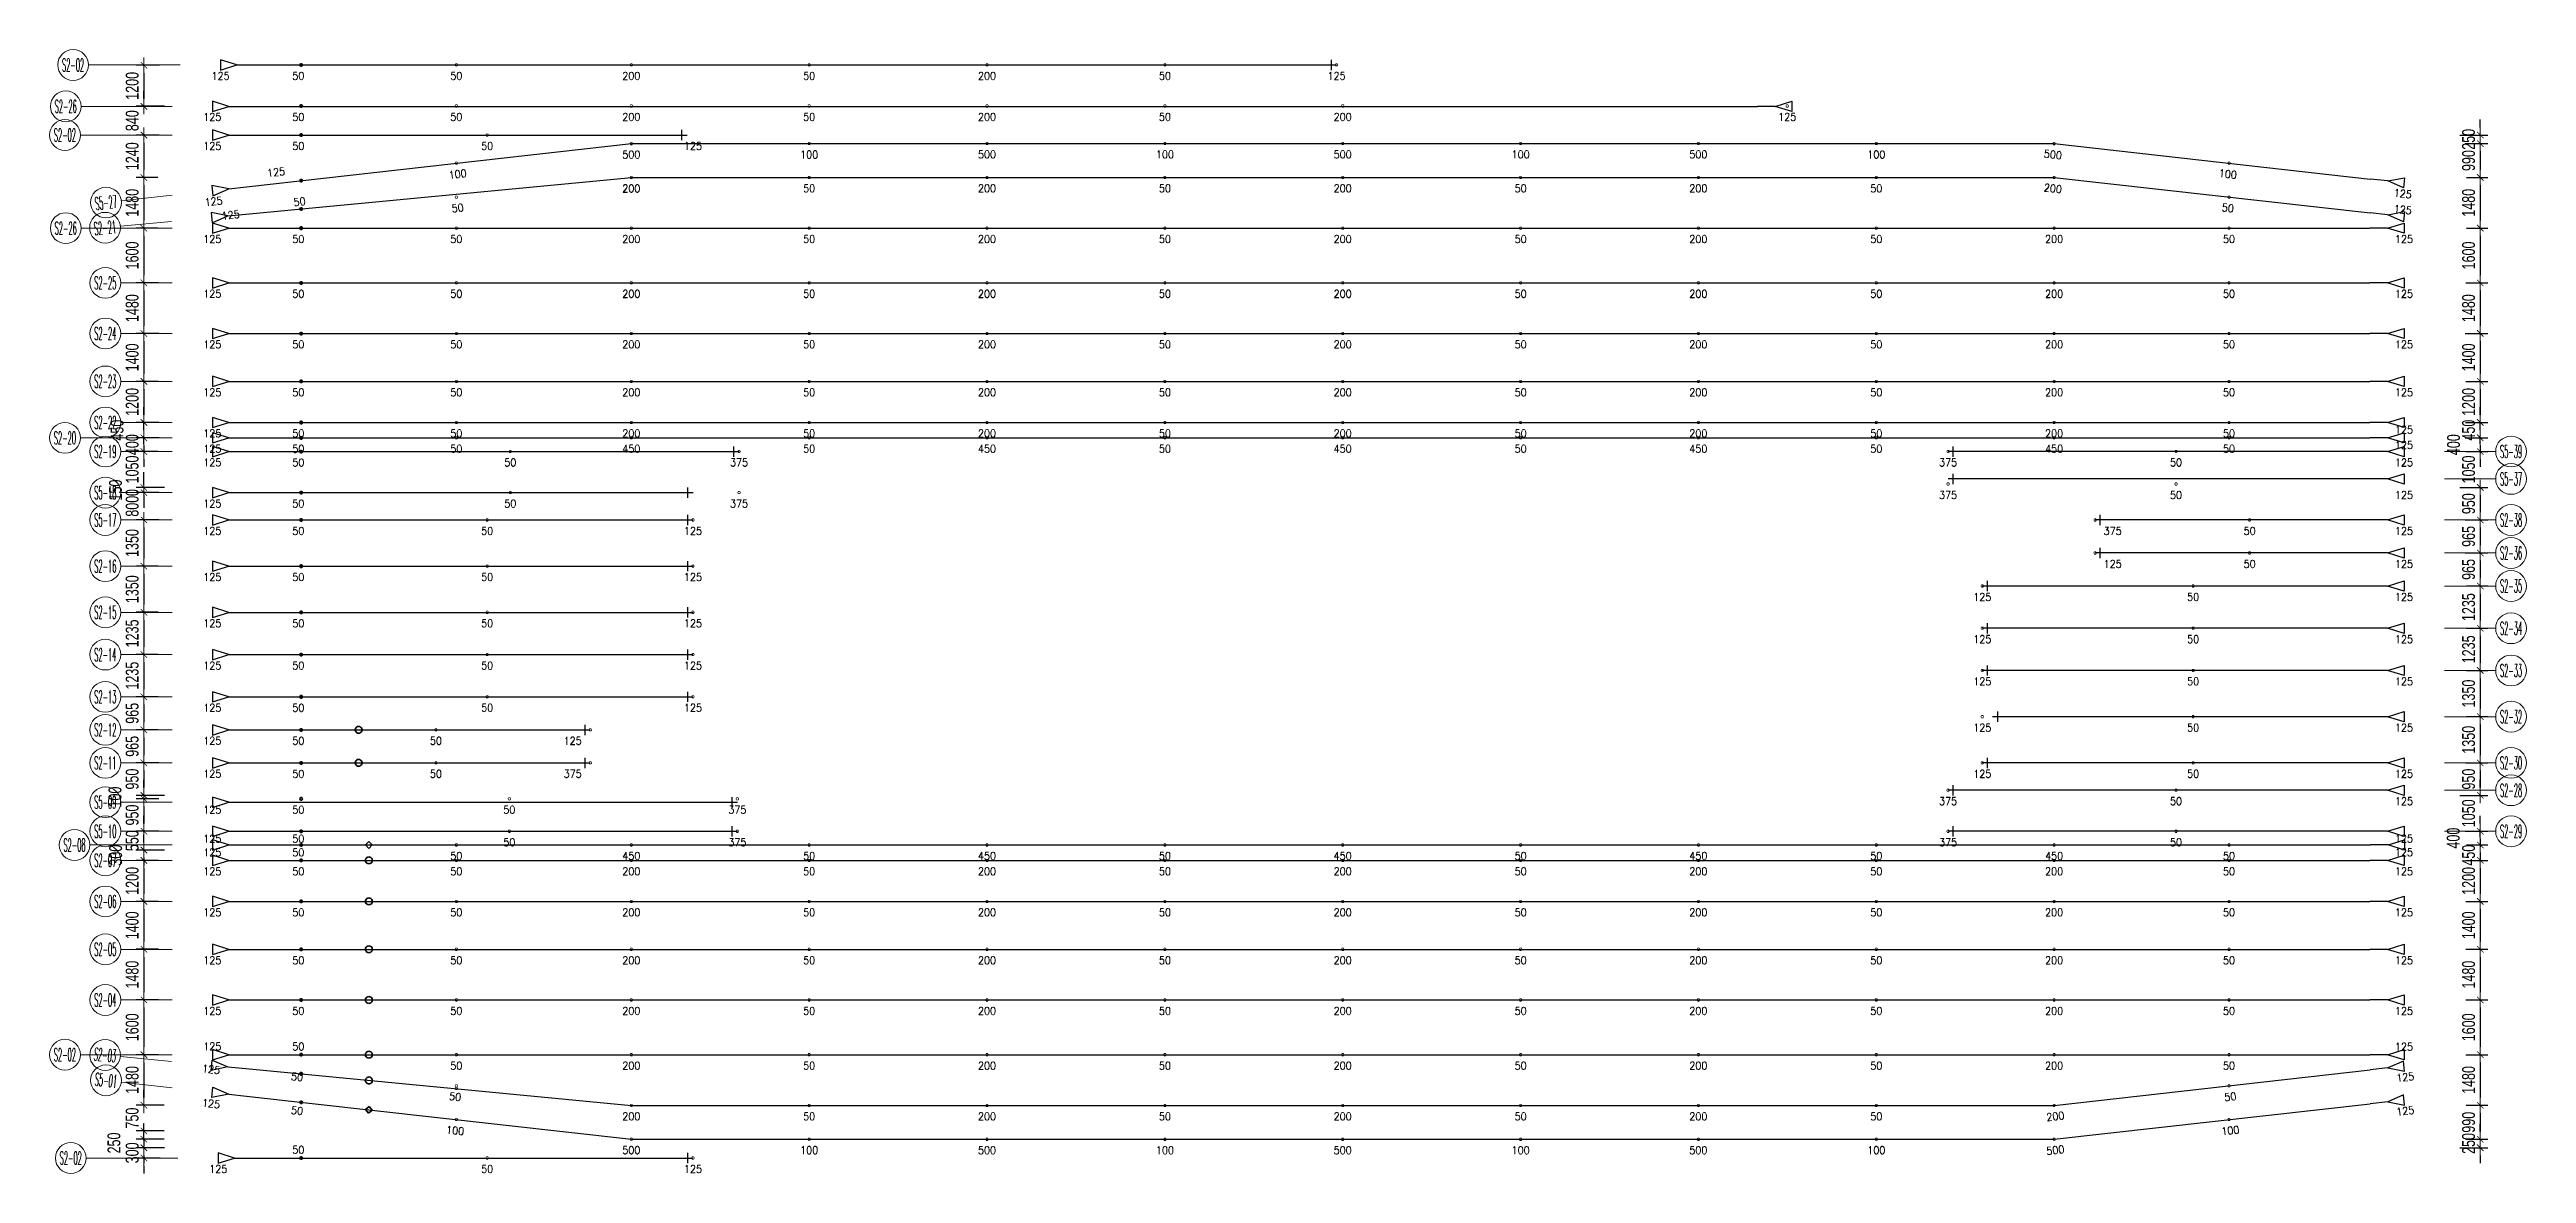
# Model space of a CAD drawing. Header units: millimetres. Extents: x 131629 to 589785, y -24154 to 45581.
# Drawn here: x 375639 to 448060, y 8149 to 40999 of the extents above; entities that cross this region are included whole.
import ezdxf
from ezdxf.enums import TextEntityAlignment as Align

# ---------------------------------------------------------------- set-up
doc = ezdxf.new("R2010")
doc.units = ezdxf.units.MM
doc.layers.get('0').update_dxf_attribs({"lineweight": 20})
doc.layers.get('Defpoints').update_dxf_attribs({"color": 151, "lineweight": 9})
doc.layers.add('ARES_TAG', color=3, linetype='Continuous')
doc.layers.add('NDC_S_TENDON', color=10, linetype='Continuous')
doc.layers.add('Current_plane_Column', color=7, linetype='Continuous', true_color=0x4b00ff)
for name, color, linetype, lineweight in [('NDC_S-TENDON', 6, 'Continuous', 35), ('NDC_S_ANNO', 7, 'Continuous', 20), ('NDC_S_DIM', 1, 'Continuous', 15), ('NDC_S_SYMBOL', 1, 'Continuous', 15)]:
    doc.layers.add(name, color=color, linetype=linetype, lineweight=lineweight)
doc.styles.add('ARES_ROMANS_0.36', font='romans.shx', dxfattribs={"width": 0.36, "bigfont": 'vns.shx'})
doc.styles.add('ARIAL', font='arial.ttf', dxfattribs={"width": 0.7})
doc.styles.add('MtXpl_standard_shx', font='standard.shx')
doc.styles.get("Standard").update_dxf_attribs({"font": 'arial.ttf'})
doc.dimstyles.new('NDC_dim_150', dxfattribs={"dimscale": 150, "dimtxt": 2.5, "dimasz": 1.5, "dimexe": 1.5, "dimexo": 2.5, "dimgap": 1, "dimtad": 1, "dimdec": 0, "dimzin": 0, "dimdsep": 46, "dimtxsty": 'ARIAL', "dimblk": 'DIMMARK', "dimcen": 0.09, "dimdle": 1.2, "dimclrd": 1, "dimclre": 1, "dimclrt": 3, "dimadec": 0, "dimazin": 0, "dimtfac": 1, "dimtdec": 0, "dimtix": 1, "dimtofl": 0, "dimtmove": 0, "dimatfit": 3, "dimfxl": 4, "dimfxlon": 1, "dimtolj": 1, "dimtzin": 0, "dimarcsym": 0})

msp = doc.modelspace()

# ---------------------------------------------------------------- blocks, each defined once
blk = doc.blocks.new('*U625')
at = {"layer": 'NDC_S_SYMBOL', "color": 3}
blk.add_line((-10269, 0), (-7588, 0), dxfattribs=at)
blk.add_circle((-10719, 0), 450, dxfattribs=at)
at = {"layer": 'NDC_S_TENDON'}
for p, q in [((-5409, 0), (-500, 0)), ((-500, 0), (5123, 0)), ((5123, 0), (6471, 0)), ((6471, 0), (7471, 0)), ((7321, -150), (7321, 150))]:
    blk.add_line(p, q, dxfattribs=at)
blk.add_lwpolyline([(-5929, 0), (-6409, 150), (-6409, -150), (-5929, 0), (-5409, 0)], dxfattribs=at)
at = {"layer": 'ARES_TAG', "style": 'ARES_ROMANS_0.36', "width": 0.36}
blk.add_attdef('S3', text='', height=375, dxfattribs=at).set_placement((-10719, 0), align=Align.MIDDLE_CENTER)
blk = doc.blocks.new('*U624')
at = {"layer": 'NDC_S_SYMBOL', "color": 3}
blk.add_line((-10269, 0), (-7588, 0), dxfattribs=at)
blk.add_circle((-10719, 0), 450, dxfattribs=at)
at = {"layer": 'NDC_S_TENDON'}
for p, q in [((-5409, 0), (-500, 0)), ((-500, 0), (5123, 0)), ((5123, 0), (25221, 0)), ((25221, 0), (26221, 0)), ((26071, -150), (26071, 150))]:
    blk.add_line(p, q, dxfattribs=at)
blk.add_lwpolyline([(-5929, 0), (-6409, 150), (-6409, -150), (-5929, 0), (-5409, 0)], dxfattribs=at)
at = {"layer": 'ARES_TAG', "style": 'ARES_ROMANS_0.36', "width": 0.36}
blk.add_attdef('S3', text='', height=375, dxfattribs=at).set_placement((-10719, 0), align=Align.MIDDLE_CENTER)
blk = doc.blocks.new('*U620')
at = {"layer": 'NDC_S_SYMBOL', "color": 3}
blk.add_line((-10245, 0), (-7588, 0), dxfattribs=at)
blk.add_circle((-10695, 0), 450, dxfattribs=at)
at = {"layer": 'NDC_S_TENDON'}
for p, q in [((-5409, 0), (-500, 0)), ((-500, 0), (5123, 0)), ((5123, 0), (56672, 0))]:
    blk.add_line(p, q, dxfattribs=at)
for points in [[(-5929, 0), (-6409, 150), (-6409, -150), (-5929, 0), (-5409, 0)], [(57192, 0), (57672, 150), (57672, -150), (57192, 0), (56672, 0)]]:
    blk.add_lwpolyline(points, dxfattribs=at)
at = {"layer": 'ARES_TAG', "style": 'ARES_ROMANS_0.36', "width": 0.36}
blk.add_attdef('S3', text='', height=375, dxfattribs=at).set_placement((-10695, 0), align=Align.MIDDLE_CENTER)
blk = doc.blocks.new('*U626')
at = {"layer": 'NDC_S_SYMBOL', "color": 3}
blk.add_line((-9088, 0), (-7588, 0), dxfattribs=at)
blk.add_circle((-9538, 0), 450, dxfattribs=at)
at = {"layer": 'NDC_S_TENDON'}
for p, q in [((-5409, 0), (-500, 0)), ((-500, 0), (5123, 0)), ((5123, 0), (56672, 0))]:
    blk.add_line(p, q, dxfattribs=at)
for points in [[(-5929, 0), (-6409, 150), (-6409, -150), (-5929, 0), (-5409, 0)], [(57192, 0), (57672, 150), (57672, -150), (57192, 0), (56672, 0)]]:
    blk.add_lwpolyline(points, dxfattribs=at)
at = {"layer": 'ARES_TAG', "style": 'ARES_ROMANS_0.36', "width": 0.36}
blk.add_attdef('S3', text='', height=375, dxfattribs=at).set_placement((-9538, 0), align=Align.MIDDLE_CENTER)
blk = doc.blocks.new('*U623')
at = {"layer": 'NDC_S_SYMBOL', "color": 3}
blk.add_line((-10269, 0), (-7588, 0), dxfattribs=at)
blk.add_circle((-10719, 0), 450, dxfattribs=at)
at = {"layer": 'NDC_S_TENDON'}
for p, q in [((-5409, 0), (-500, 0)), ((-500, 0), (5123, 0)), ((5123, 0), (56672, 0))]:
    blk.add_line(p, q, dxfattribs=at)
for points in [[(-5929, 0), (-6409, 150), (-6409, -150), (-5929, 0), (-5409, 0)], [(57192, 0), (57672, 150), (57672, -150), (57192, 0), (56672, 0)]]:
    blk.add_lwpolyline(points, dxfattribs=at)
at = {"layer": 'ARES_TAG', "style": 'ARES_ROMANS_0.36', "width": 0.36}
blk.add_attdef('S3', text='', height=375, dxfattribs=at).set_placement((-10719, 0), align=Align.MIDDLE_CENTER)
blk = doc.blocks.new('*U642')
at = {"layer": 'NDC_S_SYMBOL', "color": 3}
blk.add_line((-10006, 0), (-7606, 0), dxfattribs=at)
blk.add_circle((-10456, 0), 450, dxfattribs=at)
at = {"layer": 'NDC_S_TENDON'}
for p, q in [((-5426, 0), (-500, 0)), ((-500, 0), (5123, 0)), ((5123, 0), (56672, 0))]:
    blk.add_line(p, q, dxfattribs=at)
for points in [[(-5946, 0), (-6426, 150), (-6426, -150), (-5946, 0), (-5426, 0)], [(57192, 0), (57672, 150), (57672, -150), (57192, 0), (56672, 0)]]:
    blk.add_lwpolyline(points, dxfattribs=at)
at = {"layer": 'ARES_TAG', "style": 'ARES_ROMANS_0.36', "width": 0.36}
blk.add_attdef('S3', text='', height=375, dxfattribs=at).set_placement((-10456, 0), align=Align.MIDDLE_CENTER)
blk = doc.blocks.new('*U638')
at = {"layer": 'NDC_S_SYMBOL', "color": 3}
blk.add_line((-9088, 0), (-7588, 0), dxfattribs=at)
blk.add_circle((-9538, 0), 450, dxfattribs=at)
at = {"layer": 'NDC_S_TENDON'}
for p, q in [((-5409, 0), (-500, 0)), ((-500, 0), (2837, 0)), ((2837, 0), (3639, 0)), ((3639, 0), (4639, 0)), ((4489, -150), (4489, 150))]:
    blk.add_line(p, q, dxfattribs=at)
blk.add_lwpolyline([(-5929, 0), (-6409, 150), (-6409, -150), (-5929, 0), (-5409, 0)], dxfattribs=at)
at = {"layer": 'ARES_TAG', "style": 'ARES_ROMANS_0.36', "width": 0.36}
blk.add_attdef('S3', text='', height=375, dxfattribs=at).set_placement((-9538, 0), align=Align.MIDDLE_CENTER)
blk = doc.blocks.new('*U587')
at = {"layer": 'NDC_S_SYMBOL', "color": 3}
blk.add_line((-7068, 0), (-5568, 0), dxfattribs=at)
blk.add_circle((-7518, 0), 450, dxfattribs=at)
at = {"layer": 'NDC_S_TENDON'}
for p, q in [((-3388, 0), (-500, 0)), ((-500, 0), (5123, 0)), ((5123, 0), (7945, 0)), ((7945, 0), (8945, 0)), ((8795, -150), (8795, 150))]:
    blk.add_line(p, q, dxfattribs=at)
blk.add_lwpolyline([(-3908, 0), (-4388, 150), (-4388, -150), (-3908, 0), (-3388, 0)], dxfattribs=at)
at = {"layer": 'ARES_TAG', "style": 'ARES_ROMANS_0.36', "width": 0.36}
blk.add_attdef('S3', text='', height=375, dxfattribs=at).set_placement((-7518, 0), align=Align.MIDDLE_CENTER)
blk = doc.blocks.new('*U588')
at = {"layer": 'NDC_S_SYMBOL', "color": 3}
blk.add_line((-7068, 0), (-5568, 0), dxfattribs=at)
blk.add_circle((-7518, 0), 450, dxfattribs=at)
at = {"layer": 'NDC_S_TENDON'}
for p, q in [((-3388, 0), (-500, 0)), ((-500, 0), (3137, 0)), ((3137, 0), (3642, 0)), ((3642, 0), (4642, 0)), ((4492, -150), (4492, 150))]:
    blk.add_line(p, q, dxfattribs=at)
blk.add_lwpolyline([(-3908, 0), (-4388, 150), (-4388, -150), (-3908, 0), (-3388, 0)], dxfattribs=at)
at = {"layer": 'ARES_TAG', "style": 'ARES_ROMANS_0.36', "width": 0.36}
blk.add_attdef('S3', text='', height=375, dxfattribs=at).set_placement((-7518, 0), align=Align.MIDDLE_CENTER)
blk = doc.blocks.new('*U613')
at = {"layer": 'NDC_S_SYMBOL', "color": 3}
blk.add_line((-7068, 0), (-5568, 0), dxfattribs=at)
blk.add_circle((-7518, 0), 450, dxfattribs=at)
at = {"layer": 'NDC_S_TENDON'}
for p, q in [((-3388, 0), (-500, 0)), ((-500, 0), (5123, 0)), ((5123, 0), (6942, 0)), ((6942, 0), (7942, 0)), ((7792, -150), (7792, 150))]:
    blk.add_line(p, q, dxfattribs=at)
blk.add_lwpolyline([(-3908, 0), (-4388, 150), (-4388, -150), (-3908, 0), (-3388, 0)], dxfattribs=at)
at = {"layer": 'ARES_TAG', "style": 'ARES_ROMANS_0.36', "width": 0.36}
blk.add_attdef('S3', text='', height=375, dxfattribs=at).set_placement((-7518, 0), align=Align.MIDDLE_CENTER)
blk = doc.blocks.new('*U614')
at = {"layer": 'NDC_S_SYMBOL', "color": 3}
blk.add_line((-7068, 0), (-5568, 0), dxfattribs=at)
blk.add_circle((-7518, 0), 450, dxfattribs=at)
at = {"layer": 'NDC_S_TENDON'}
for p, q in [((-3388, 0), (-500, 0)), ((-500, 0), (5123, 0)), ((5123, 0), (6942, 0)), ((6942, 0), (7942, 0)), ((7792, -150), (7792, 150))]:
    blk.add_line(p, q, dxfattribs=at)
blk.add_lwpolyline([(-3908, 0), (-4388, 150), (-4388, -150), (-3908, 0), (-3388, 0)], dxfattribs=at)
at = {"layer": 'ARES_TAG', "style": 'ARES_ROMANS_0.36', "width": 0.36}
blk.add_attdef('S3', text='', height=375, dxfattribs=at).set_placement((-7518, 0), align=Align.MIDDLE_CENTER)
blk = doc.blocks.new('*U615')
at = {"layer": 'NDC_S_SYMBOL', "color": 3}
blk.add_line((-7068, 0), (-5568, 0), dxfattribs=at)
blk.add_circle((-7518, 0), 450, dxfattribs=at)
at = {"layer": 'NDC_S_TENDON'}
for p, q in [((-3388, 0), (-500, 0)), ((-500, 0), (5123, 0)), ((5123, 0), (6942, 0)), ((6942, 0), (7942, 0)), ((7792, -150), (7792, 150))]:
    blk.add_line(p, q, dxfattribs=at)
blk.add_lwpolyline([(-3908, 0), (-4388, 150), (-4388, -150), (-3908, 0), (-3388, 0)], dxfattribs=at)
at = {"layer": 'ARES_TAG', "style": 'ARES_ROMANS_0.36', "width": 0.36}
blk.add_attdef('S3', text='', height=375, dxfattribs=at).set_placement((-7518, 0), align=Align.MIDDLE_CENTER)
blk = doc.blocks.new('*U616')
at = {"layer": 'NDC_S_SYMBOL', "color": 3}
blk.add_line((-7068, 0), (-5568, 0), dxfattribs=at)
blk.add_circle((-7518, 0), 450, dxfattribs=at)
at = {"layer": 'NDC_S_TENDON'}
for p, q in [((-3388, 0), (-500, 0)), ((-500, 0), (5123, 0)), ((5123, 0), (6642, 0)), ((6642, 0), (7642, 0)), ((7492, -150), (7492, 150))]:
    blk.add_line(p, q, dxfattribs=at)
blk.add_lwpolyline([(-3908, 0), (-4388, 150), (-4388, -150), (-3908, 0), (-3388, 0)], dxfattribs=at)
at = {"layer": 'ARES_TAG', "style": 'ARES_ROMANS_0.36', "width": 0.36}
blk.add_attdef('S3', text='', height=375, dxfattribs=at).set_placement((-7518, 0), align=Align.MIDDLE_CENTER)
blk = doc.blocks.new('*U617')
at = {"layer": 'NDC_S_SYMBOL', "color": 3}
blk.add_line((-7068, 0), (-5568, 0), dxfattribs=at)
blk.add_circle((-7518, 0), 450, dxfattribs=at)
at = {"layer": 'NDC_S_TENDON'}
for p, q in [((-3388, 0), (-500, 0)), ((-500, 0), (5123, 0)), ((5123, 0), (7942, 0)), ((7942, 0), (8942, 0)), ((8792, -150), (8792, 150))]:
    blk.add_line(p, q, dxfattribs=at)
blk.add_lwpolyline([(-3908, 0), (-4388, 150), (-4388, -150), (-3908, 0), (-3388, 0)], dxfattribs=at)
at = {"layer": 'ARES_TAG', "style": 'ARES_ROMANS_0.36', "width": 0.36}
blk.add_attdef('S3', text='', height=375, dxfattribs=at).set_placement((-7518, 0), align=Align.MIDDLE_CENTER)
blk = doc.blocks.new('*U610')
at = {"layer": 'NDC_S_SYMBOL', "color": 3}
blk.add_line((-7068, 0), (-5568, 0), dxfattribs=at)
blk.add_circle((-7518, 0), 450, dxfattribs=at)
at = {"layer": 'NDC_S_TENDON'}
for p, q in [((-3388, 0), (-500, 0)), ((-500, 0), (5123, 0)), ((5123, 0), (6942, 0)), ((6942, 0), (7942, 0)), ((7792, -150), (7792, 150))]:
    blk.add_line(p, q, dxfattribs=at)
blk.add_lwpolyline([(-3908, 0), (-4388, 150), (-4388, -150), (-3908, 0), (-3388, 0)], dxfattribs=at)
at = {"layer": 'ARES_TAG', "style": 'ARES_ROMANS_0.36', "width": 0.36}
blk.add_attdef('S3', text='', height=375, dxfattribs=at).set_placement((-7518, 0), align=Align.MIDDLE_CENTER)
blk = doc.blocks.new('*U611')
at = {"layer": 'NDC_S_SYMBOL', "color": 3}
blk.add_line((-7068, 0), (-5568, 0), dxfattribs=at)
blk.add_circle((-7518, 0), 450, dxfattribs=at)
at = {"layer": 'NDC_S_TENDON'}
for p, q in [((-3388, 0), (-500, 0)), ((-500, 0), (5123, 0)), ((5123, 0), (7945, 0)), ((7945, 0), (8945, 0)), ((8795, -150), (8795, 150))]:
    blk.add_line(p, q, dxfattribs=at)
blk.add_lwpolyline([(-3908, 0), (-4388, 150), (-4388, -150), (-3908, 0), (-3388, 0)], dxfattribs=at)
at = {"layer": 'ARES_TAG', "style": 'ARES_ROMANS_0.36', "width": 0.36}
blk.add_attdef('S3', text='', height=375, dxfattribs=at).set_placement((-7518, 0), align=Align.MIDDLE_CENTER)
blk = doc.blocks.new('*U612')
at = {"layer": 'NDC_S_SYMBOL', "color": 3}
blk.add_line((-7068, 0), (-5568, 0), dxfattribs=at)
blk.add_circle((-7518, 0), 450, dxfattribs=at)
at = {"layer": 'NDC_S_TENDON'}
for p, q in [((-3388, 0), (-500, 0)), ((-500, 0), (5123, 0)), ((5123, 0), (7942, 0)), ((7942, 0), (8942, 0)), ((8792, -150), (8792, 150))]:
    blk.add_line(p, q, dxfattribs=at)
blk.add_lwpolyline([(-3908, 0), (-4388, 150), (-4388, -150), (-3908, 0), (-3388, 0)], dxfattribs=at)
at = {"layer": 'ARES_TAG', "style": 'ARES_ROMANS_0.36', "width": 0.36}
blk.add_attdef('S3', text='', height=375, dxfattribs=at).set_placement((-7518, 0), align=Align.MIDDLE_CENTER)
blk = doc.blocks.new('*U580')
at = {"layer": 'NDC_S_SYMBOL', "color": 3}
blk.add_line((-7068, 0), (-5568, 0), dxfattribs=at)
blk.add_circle((-7518, 0), 450, dxfattribs=at)
at = {"layer": 'NDC_S_TENDON'}
for p, q in [((-3388, 0), (-500, 0)), ((-500, 0), (3137, 0)), ((3137, 0), (3642, 0)), ((3642, 0), (4642, 0)), ((4492, -150), (4492, 150))]:
    blk.add_line(p, q, dxfattribs=at)
blk.add_lwpolyline([(-3908, 0), (-4388, 150), (-4388, -150), (-3908, 0), (-3388, 0)], dxfattribs=at)
at = {"layer": 'ARES_TAG', "style": 'ARES_ROMANS_0.36', "width": 0.36}
blk.add_attdef('S3', text='', height=375, dxfattribs=at).set_placement((-7518, 0), align=Align.MIDDLE_CENTER)
blk = doc.blocks.new('*U647')
at = {"layer": 'NDC_S_SYMBOL', "color": 3}
blk.add_line((-10245, 0), (-7588, 0), dxfattribs=at)
blk.add_circle((-10695, 0), 450, dxfattribs=at)
at = {"layer": 'NDC_S_TENDON'}
for p, q in [((-5409, 0), (-500, 0)), ((-500, 0), (5123, 0)), ((5123, 0), (38769, 0))]:
    blk.add_line(p, q, dxfattribs=at)
for points in [[(-5929, 0), (-6409, 150), (-6409, -150), (-5929, 0), (-5409, 0)], [(39289, 0), (39769, 150), (39769, -150), (39289, 0), (38769, 0)]]:
    blk.add_lwpolyline(points, dxfattribs=at)
at = {"layer": 'ARES_TAG', "style": 'ARES_ROMANS_0.36', "width": 0.36}
blk.add_attdef('S3', text='', height=375, dxfattribs=at).set_placement((-10695, 0), align=Align.MIDDLE_CENTER)
blk = doc.blocks.new('*U634')
at = {"layer": 'NDC_S_SYMBOL', "color": 3}
blk.add_line((-9090, 0), (-7590, 0), dxfattribs=at)
blk.add_circle((-9540, 0), 450, dxfattribs=at)
at = {"layer": 'NDC_S_TENDON'}
for p, q in [((-5411, 0), (-500, 0)), ((-500, 0), (5123, 0)), ((5123, 0), (6642, 0)), ((6642, 0), (7642, 0)), ((7492, -150), (7492, 150))]:
    blk.add_line(p, q, dxfattribs=at)
blk.add_lwpolyline([(-5931, 0), (-6411, 150), (-6411, -150), (-5931, 0), (-5411, 0)], dxfattribs=at)
at = {"layer": 'ARES_TAG', "style": 'ARES_ROMANS_0.36', "width": 0.36}
blk.add_attdef('S3', text='', height=375, dxfattribs=at).set_placement((-9540, 0), align=Align.MIDDLE_CENTER)
blk = doc.blocks.new('*U633')
at = {"layer": 'NDC_S_SYMBOL', "color": 3}
blk.add_line((-9088, 0), (-7588, 0), dxfattribs=at)
blk.add_circle((-9538, 0), 450, dxfattribs=at)
at = {"layer": 'NDC_S_TENDON'}
for p, q in [((-5408, 0), (-500, 0)), ((-500, 0), (5123, 0)), ((5123, 0), (6642, 0)), ((6642, 0), (7642, 0)), ((7492, -150), (7492, 150))]:
    blk.add_line(p, q, dxfattribs=at)
blk.add_lwpolyline([(-5928, 0), (-6408, 150), (-6408, -150), (-5928, 0), (-5408, 0)], dxfattribs=at)
at = {"layer": 'ARES_TAG', "style": 'ARES_ROMANS_0.36', "width": 0.36}
blk.add_attdef('S3', text='', height=375, dxfattribs=at).set_placement((-9538, 0), align=Align.MIDDLE_CENTER)
blk = doc.blocks.new('*U631')
at = {"layer": 'NDC_S_SYMBOL', "color": 3}
blk.add_line((-9088, 0), (-7588, 0), dxfattribs=at)
blk.add_circle((-9538, 0), 450, dxfattribs=at)
at = {"layer": 'NDC_S_TENDON'}
for p, q in [((-5409, 0), (-500, 0)), ((-500, 0), (5123, 0)), ((5123, 0), (7992, 0)), ((7992, 0), (8992, 0)), ((8842, -150), (8842, 150))]:
    blk.add_line(p, q, dxfattribs=at)
blk.add_lwpolyline([(-5929, 0), (-6409, 150), (-6409, -150), (-5929, 0), (-5409, 0)], dxfattribs=at)
at = {"layer": 'ARES_TAG', "style": 'ARES_ROMANS_0.36', "width": 0.36}
blk.add_attdef('S3', text='', height=375, dxfattribs=at).set_placement((-9538, 0), align=Align.MIDDLE_CENTER)
blk = doc.blocks.new('*U632')
at = {"layer": 'NDC_S_SYMBOL', "color": 3}
blk.add_line((-9088, 0), (-7588, 0), dxfattribs=at)
blk.add_circle((-9538, 0), 450, dxfattribs=at)
at = {"layer": 'NDC_S_TENDON'}
for p, q in [((-5409, 0), (-500, 0)), ((-500, 0), (5123, 0)), ((5123, 0), (6644, 0)), ((6644, 0), (7644, 0)), ((7494, -150), (7494, 150))]:
    blk.add_line(p, q, dxfattribs=at)
blk.add_lwpolyline([(-5929, 0), (-6409, 150), (-6409, -150), (-5929, 0), (-5409, 0)], dxfattribs=at)
at = {"layer": 'ARES_TAG', "style": 'ARES_ROMANS_0.36', "width": 0.36}
blk.add_attdef('S3', text='', height=375, dxfattribs=at).set_placement((-9538, 0), align=Align.MIDDLE_CENTER)
blk = doc.blocks.new('*U618')
at = {"layer": 'NDC_S_SYMBOL', "color": 3}
blk.add_line((-31363, -1675), (-29872, -1508), dxfattribs=at)
blk.add_circle((-31810, -1725), 450, dxfattribs=at)
at = {"layer": 'NDC_S_TENDON'}
for p, q in [((-27706, -1264), (-16450, 0)), ((-16450, 0), (25150, 0)), ((25150, 0), (34386, -1037))]:
    blk.add_line(p, q, dxfattribs=at)
for points in [[(-28223, -1322), (-28716, -1227), (-28683, -1525), (-28223, -1322), (-27706, -1264)], [(34903, -1095), (35397, -999), (35363, -1297), (34903, -1095), (34386, -1037)]]:
    blk.add_lwpolyline(points, dxfattribs=at)
at = {"layer": 'ARES_TAG', "style": 'ARES_ROMANS_0.36', "width": 0.36}
blk.add_attdef('S3', text='', height=375, rotation=6.40835, dxfattribs=at).set_placement((-31810, -1725), align=Align.MIDDLE_CENTER)
blk = doc.blocks.new('*U619')
at = {"layer": 'NDC_S_SYMBOL', "color": 3}
blk.add_line((-31389, -1427), (-29896, -1284), dxfattribs=at)
blk.add_circle((-31837, -1470), 450, dxfattribs=at)
at = {"layer": 'NDC_S_TENDON'}
for p, q in [((-27726, -1077), (-16450, 0)), ((-16450, 0), (25150, 0)), ((25150, 0), (34386, -1037))]:
    blk.add_line(p, q, dxfattribs=at)
for points in [[(-28243, -1127), (-28735, -1023), (-28707, -1322), (-28243, -1127), (-27726, -1077)], [(34903, -1095), (35397, -999), (35363, -1297), (34903, -1095), (34386, -1037)]]:
    blk.add_lwpolyline(points, dxfattribs=at)
at = {"layer": 'ARES_TAG', "style": 'ARES_ROMANS_0.36', "width": 0.36}
blk.add_attdef('S3', text='', height=375, rotation=5.4568, dxfattribs=at).set_placement((-31837, -1470), align=Align.MIDDLE_CENTER)
blk = doc.blocks.new('*U621')
at = {"layer": 'NDC_S_SYMBOL', "color": 3}
blk.add_line((-31363, -1675), (-29872, -1508), dxfattribs=at)
blk.add_circle((-31810, -1725), 450, dxfattribs=at)
at = {"layer": 'NDC_S_TENDON'}
for p, q in [((-27706, -1264), (-16450, 0)), ((-16450, 0), (25150, 0)), ((25150, 0), (34386, -1037))]:
    blk.add_line(p, q, dxfattribs=at)
for points in [[(-28223, -1322), (-28717, -1227), (-28683, -1525), (-28223, -1322), (-27706, -1264)], [(34903, -1095), (35397, -999), (35363, -1297), (34903, -1095), (34386, -1037)]]:
    blk.add_lwpolyline(points, dxfattribs=at)
at = {"layer": 'ARES_TAG', "style": 'ARES_ROMANS_0.36', "width": 0.36}
blk.add_attdef('S3', text='', height=375, rotation=6.40835, dxfattribs=at).set_placement((-31810, -1725), align=Align.MIDDLE_CENTER)
blk = doc.blocks.new('*U622')
at = {"layer": 'NDC_S_SYMBOL', "color": 3}
blk.add_line((-31388, -1430), (-29895, -1287), dxfattribs=at)
blk.add_circle((-31836, -1473), 450, dxfattribs=at)
at = {"layer": 'NDC_S_TENDON'}
for p, q in [((-27725, -1079), (-16450, 0)), ((-16450, 0), (25150, 0)), ((25150, 0), (34386, -1037))]:
    blk.add_line(p, q, dxfattribs=at)
for points in [[(-28243, -1129), (-28735, -1025), (-28707, -1324), (-28243, -1129), (-27725, -1079)], [(34903, -1095), (35397, -999), (35363, -1297), (34903, -1095), (34386, -1037)]]:
    blk.add_lwpolyline(points, dxfattribs=at)
at = {"layer": 'ARES_TAG', "style": 'ARES_ROMANS_0.36', "width": 0.36}
blk.add_attdef('S3', text='', height=375, rotation=5.46838, dxfattribs=at).set_placement((-31836, -1473), align=Align.MIDDLE_CENTER)
blk = doc.blocks.new('*U640')
at = {"layer": 'NDC_S_SYMBOL', "color": 3}
blk.add_line((-9088, 0), (-7588, 0), dxfattribs=at)
blk.add_circle((-9538, 0), 450, dxfattribs=at)
at = {"layer": 'NDC_S_TENDON'}
for p, q in [((-5409, 0), (-500, 0)), ((-500, 0), (5123, 0)), ((5123, 0), (7942, 0)), ((7942, 0), (8942, 0)), ((8792, -150), (8792, 150))]:
    blk.add_line(p, q, dxfattribs=at)
blk.add_lwpolyline([(-5929, 0), (-6409, 150), (-6409, -150), (-5929, 0), (-5409, 0)], dxfattribs=at)
at = {"layer": 'ARES_TAG', "style": 'ARES_ROMANS_0.36', "width": 0.36}
blk.add_attdef('S3', text='', height=375, dxfattribs=at).set_placement((-9538, 0), align=Align.MIDDLE_CENTER)
blk = doc.blocks.new('TDX')
at = {"layer": 'NDC_S-TENDON', "linetype": 'Continuous'}
for p, q in [((380, 31084, -3580), (360, 31049, -3580)), ((380, 31084, -3580), (360, 31049, -3580)), ((360, 31049, -3580), (380, 31014, -3580)), ((360, 31049, -3580), (380, 31014, -3580)), ((420, 31084, -3580), (380, 31084, -3580)), ((420, 31084, -3580), (380, 31084, -3580)), ((380, 31014, -3580), (420, 31014, -3580)), ((380, 31014, -3580), (420, 31014, -3580)), ((440, 31049, -3580), (420, 31084, -3580)), ((440, 31049, -3580), (420, 31084, -3580)), ((420, 31014, -3580), (440, 31049, -3580)), ((420, 31014, -3580), (440, 31049, -3580)), ((380, 29884, -3490), (360, 29849, -3490)), ((380, 29884, -3490), (360, 29849, -3490)), ((360, 29849, -3490), (380, 29814, -3490)), ((360, 29849, -3490), (380, 29814, -3490)), ((420, 29884, -3490), (380, 29884, -3490)), ((420, 29884, -3490), (380, 29884, -3490)), ((380, 29814, -3490), (420, 29814, -3490)), ((380, 29814, -3490), (420, 29814, -3490)), ((440, 29849, -3490), (420, 29884, -3490)), ((440, 29849, -3490), (420, 29884, -3490)), ((420, 29814, -3490), (440, 29849, -3490)), ((420, 29814, -3490), (440, 29849, -3490)), ((380, 29034, -2763), (360, 28999, -2763)), ((380, 29034, -2763), (360, 28999, -2763)), ((360, 28999, -2763), (380, 28964, -2763)), ((360, 28999, -2763), (380, 28964, -2763)), ((420, 29034, -2763), (380, 29034, -2763)), ((420, 29034, -2763), (380, 29034, -2763)), ((440, 28999, -2763), (420, 29034, -2763)), ((440, 28999, -2763), (420, 29034, -2763)), ((420, 28964, -2763), (440, 28999, -2763)), ((420, 28964, -2763), (440, 28999, -2763)), ((380, 28964, -2763), (420, 28964, -2763)), ((380, 28964, -2763), (420, 28964, -2763)), ((373, 27702, 1933), (353, 27667, 1933)), ((373, 27702, 1933), (353, 27667, 1933)), ((353, 27667, 1933), (373, 27632, 1933)), ((353, 27667, 1933), (373, 27632, 1933)), ((413, 27702, 1933), (373, 27702, 1933)), ((413, 27702, 1933), (373, 27702, 1933)), ((373, 27632, 1933), (413, 27632, 1933)), ((373, 27632, 1933), (413, 27632, 1933)), ((433, 27667, 1933), (413, 27702, 1933)), ((433, 27667, 1933), (413, 27702, 1933)), ((413, 27632, 1933), (433, 27667, 1933)), ((413, 27632, 1933), (433, 27667, 1933)), ((380, 26874, 2947), (360, 26839, 2947)), ((380, 26874, 2947), (360, 26839, 2947)), ((360, 26839, 2947), (380, 26805, 2947)), ((360, 26839, 2947), (380, 26805, 2947)), ((420, 26874, 2947), (380, 26874, 2947)), ((420, 26874, 2947), (380, 26874, 2947)), ((380, 26805, 2947), (420, 26805, 2947)), ((380, 26805, 2947), (420, 26805, 2947)), ((440, 26839, 2947), (420, 26874, 2947)), ((440, 26839, 2947), (420, 26874, 2947)), ((420, 26805, 2947), (440, 26839, 2947)), ((420, 26805, 2947), (440, 26839, 2947)), ((380, 26313), (360, 26279)), ((380, 26313), (360, 26279)), ((360, 26279), (380, 26244)), ((360, 26279), (380, 26244)), ((420, 26313), (380, 26313)), ((420, 26313), (380, 26313)), ((380, 26244), (420, 26244)), ((380, 26244), (420, 26244)), ((440, 26279), (420, 26313)), ((440, 26279), (420, 26313)), ((420, 26244), (440, 26279)), ((420, 26244), (440, 26279)), ((380, 24713), (360, 24679)), ((380, 24713), (360, 24679)), ((360, 24679), (380, 24644)), ((360, 24679), (380, 24644)), ((420, 24713), (380, 24713)), ((420, 24713), (380, 24713)), ((380, 24644), (420, 24644)), ((380, 24644), (420, 24644)), ((440, 24679), (420, 24713)), ((440, 24679), (420, 24713)), ((420, 24644), (440, 24679)), ((420, 24644), (440, 24679)), ((380, 23233), (360, 23199)), ((380, 23233), (360, 23199)), ((360, 23199), (380, 23164)), ((360, 23199), (380, 23164)), ((420, 23233), (380, 23233)), ((420, 23233), (380, 23233)), ((440, 23199), (420, 23233)), ((440, 23199), (420, 23233)), ((420, 23164), (440, 23199)), ((420, 23164), (440, 23199)), ((380, 23164), (420, 23164)), ((380, 23164), (420, 23164)), ((380, 21833), (360, 21799)), ((380, 21833), (360, 21799)), ((360, 21799), (380, 21764)), ((360, 21799), (380, 21764)), ((420, 21833), (380, 21833)), ((420, 21833), (380, 21833)), ((380, 21764), (420, 21764)), ((380, 21764), (420, 21764)), ((440, 21799), (420, 21833)), ((440, 21799), (420, 21833)), ((420, 21764), (440, 21799)), ((420, 21764), (440, 21799)), ((380, 20633), (360, 20599)), ((380, 20633), (360, 20599)), ((360, 20599), (380, 20564)), ((360, 20599), (380, 20564)), ((420, 20633), (380, 20633)), ((420, 20633), (380, 20633)), ((380, 20564), (420, 20564)), ((380, 20564), (420, 20564)), ((440, 20599), (420, 20633)), ((440, 20599), (420, 20633)), ((420, 20564), (440, 20599)), ((420, 20564), (440, 20599)), ((380, 20183), (360, 20149)), ((380, 20183), (360, 20149)), ((360, 20149), (380, 20114)), ((360, 20149), (380, 20114)), ((380, 19783), (360, 19749)), ((380, 19783), (360, 19749)), ((360, 19749), (380, 19714)), ((360, 19749), (380, 19714)), ((420, 20183), (380, 20183)), ((420, 20183), (380, 20183)), ((380, 20114), (420, 20114)), ((380, 20114), (420, 20114)), ((420, 19783), (380, 19783)), ((420, 19783), (380, 19783)), ((380, 19714), (420, 19714)), ((380, 19714), (420, 19714)), ((440, 20149), (420, 20183)), ((440, 20149), (420, 20183)), ((420, 20114), (440, 20149)), ((420, 20114), (440, 20149)), ((440, 19749), (420, 19783)), ((440, 19749), (420, 19783)), ((420, 19714), (440, 19749)), ((420, 19714), (440, 19749)), ((380, 18584), (360, 18549)), ((380, 18584), (360, 18549)), ((360, 18549), (380, 18514)), ((360, 18549), (380, 18514)), ((420, 18584), (380, 18584)), ((420, 18584), (380, 18584)), ((380, 18514), (420, 18514)), ((380, 18514), (420, 18514)), ((440, 18549), (420, 18584)), ((440, 18549), (420, 18584)), ((420, 18514), (440, 18549)), ((420, 18514), (440, 18549)), ((380, 17784), (360, 17749)), ((380, 17784), (360, 17749)), ((360, 17749), (380, 17714)), ((360, 17749), (380, 17714)), ((420, 17784), (380, 17784)), ((420, 17784), (380, 17784)), ((380, 17714), (420, 17714)), ((380, 17714), (420, 17714)), ((440, 17749), (420, 17784)), ((440, 17749), (420, 17784)), ((420, 17714), (440, 17749)), ((420, 17714), (440, 17749)), ((380, 16434), (360, 16399)), ((380, 16434), (360, 16399)), ((360, 16399), (380, 16364)), ((360, 16399), (380, 16364)), ((420, 16434), (380, 16434)), ((420, 16434), (380, 16434)), ((380, 16364), (420, 16364)), ((380, 16364), (420, 16364)), ((440, 16399), (420, 16434)), ((440, 16399), (420, 16434)), ((420, 16364), (440, 16399)), ((420, 16364), (440, 16399)), ((380, 15084), (360, 15049)), ((380, 15084), (360, 15049)), ((360, 15049), (380, 15014)), ((360, 15049), (380, 15014)), ((420, 15084), (380, 15084)), ((420, 15084), (380, 15084)), ((380, 15014), (420, 15014)), ((380, 15014), (420, 15014)), ((440, 15049), (420, 15084)), ((440, 15049), (420, 15084)), ((420, 15014), (440, 15049)), ((420, 15014), (440, 15049)), ((380, 13849), (360, 13814)), ((380, 13849), (360, 13814)), ((360, 13814), (380, 13779)), ((360, 13814), (380, 13779)), ((420, 13849), (380, 13849)), ((420, 13849), (380, 13849)), ((380, 13779), (420, 13779)), ((380, 13779), (420, 13779)), ((440, 13814), (420, 13849)), ((440, 13814), (420, 13849)), ((420, 13779), (440, 13814)), ((420, 13779), (440, 13814)), ((380, 12614), (360, 12579)), ((380, 12614), (360, 12579)), ((360, 12579), (380, 12544)), ((360, 12579), (380, 12544)), ((420, 12614), (380, 12614)), ((420, 12614), (380, 12614)), ((380, 12544), (420, 12544)), ((380, 12544), (420, 12544)), ((440, 12579), (420, 12614)), ((440, 12579), (420, 12614)), ((420, 12544), (440, 12579)), ((420, 12544), (440, 12579)), ((380, 11649), (360, 11614)), ((380, 11649), (360, 11614)), ((360, 11614), (380, 11579)), ((360, 11614), (380, 11579)), ((420, 11649), (380, 11649)), ((420, 11649), (380, 11649)), ((440, 11614), (420, 11649)), ((440, 11614), (420, 11649)), ((420, 11579), (440, 11614)), ((420, 11579), (440, 11614)), ((1982, 11646, 2832), (1978, 11615, 2832)), ((1978, 11615, 2832), (1982, 11584, 2832)), ((1978, 11615, 2832), (1978, 11615, 2832)), ((1997, 11674, 2832), (1982, 11646, 2832)), ((2019, 11696, 2832), (1997, 11674, 2832)), ((2047, 11710, 2832), (2019, 11696, 2832)), ((2078, 11715, 2832), (2047, 11710, 2832)), ((2108, 11710, 2832), (2078, 11715, 2832)), ((2136, 11696, 2832), (2108, 11710, 2832)), ((2158, 11674, 2832), (2136, 11696, 2832)), ((2173, 11646, 2832), (2158, 11674, 2832)), ((2178, 11615, 2832), (2173, 11646, 2832)), ((2173, 11584, 2832), (2178, 11615, 2832)), ((380, 11579), (420, 11579)), ((380, 11579), (420, 11579)), ((1982, 11584, 2832), (1997, 11556, 2832)), ((1997, 11556, 2832), (2019, 11534, 2832)), ((2019, 11534, 2832), (2047, 11520, 2832)), ((2047, 11520, 2832), (2078, 11515, 2832)), ((2078, 11515, 2832), (2108, 11520, 2832)), ((2108, 11520, 2832), (2136, 11534, 2832)), ((2136, 11534, 2832), (2158, 11556, 2832)), ((2158, 11556, 2832), (2173, 11584, 2832)), ((380, 10684), (360, 10649)), ((380, 10684), (360, 10649)), ((360, 10649), (380, 10614)), ((360, 10649), (380, 10614)), ((420, 10684), (380, 10684)), ((420, 10684), (380, 10684)), ((380, 10614), (420, 10614)), ((380, 10614), (420, 10614)), ((440, 10649), (420, 10684)), ((440, 10649), (420, 10684)), ((420, 10614), (440, 10649)), ((420, 10614), (440, 10649)), ((1982, 10681, 2691), (1978, 10650, 2691)), ((1978, 10650, 2691), (1982, 10619, 2691)), ((1978, 10650, 2691), (1978, 10650, 2691)), ((1997, 10709, 2691), (1982, 10681, 2691)), ((1982, 10619, 2691), (1997, 10591, 2691)), ((2019, 10731, 2691), (1997, 10709, 2691)), ((1997, 10591, 2691), (2019, 10569, 2691)), ((2047, 10745, 2691), (2019, 10731, 2691)), ((2019, 10569, 2691), (2047, 10555, 2691)), ((2078, 10750, 2691), (2047, 10745, 2691)), ((2047, 10555, 2691), (2078, 10550, 2691)), ((2108, 10745, 2691), (2078, 10750, 2691)), ((2078, 10550, 2691), (2108, 10555, 2691)), ((2136, 10731, 2691), (2108, 10745, 2691)), ((2108, 10555, 2691), (2136, 10569, 2691)), ((2158, 10709, 2691), (2136, 10731, 2691)), ((2136, 10569, 2691), (2158, 10591, 2691)), ((2173, 10681, 2691), (2158, 10709, 2691)), ((2158, 10591, 2691), (2173, 10619, 2691)), ((2178, 10650, 2691), (2173, 10681, 2691)), ((2173, 10619, 2691), (2178, 10650, 2691)), ((380, 9634), (360, 9599)), ((380, 9634), (360, 9599)), ((360, 9599), (380, 9564)), ((360, 9599), (380, 9564)), ((420, 9634), (380, 9634)), ((420, 9634), (380, 9634)), ((380, 9564), (420, 9564)), ((380, 9564), (420, 9564)), ((440, 9599), (420, 9634)), ((440, 9599), (420, 9634)), ((420, 9564), (440, 9599)), ((420, 9564), (440, 9599)), ((380, 8684), (360, 8649)), ((380, 8684), (360, 8649)), ((360, 8649), (380, 8614)), ((360, 8649), (380, 8614)), ((380, 8284), (360, 8249)), ((380, 8284), (360, 8249)), ((360, 8249), (380, 8214)), ((360, 8249), (380, 8214)), ((420, 8684), (380, 8684)), ((420, 8684), (380, 8684)), ((380, 8614), (420, 8614)), ((380, 8614), (420, 8614)), ((420, 8284), (380, 8284)), ((420, 8284), (380, 8284)), ((380, 8214), (420, 8214)), ((380, 8214), (420, 8214)), ((440, 8649), (420, 8684)), ((440, 8649), (420, 8684)), ((420, 8614), (440, 8649)), ((420, 8614), (440, 8649)), ((440, 8249), (420, 8284)), ((440, 8249), (420, 8284)), ((420, 8214), (440, 8249)), ((420, 8214), (440, 8249)), ((2377, 8350, 2688), (2277, 8250, 2688)), ((2277, 8250, 2688), (2377, 8150, 2688)), ((2277, 8250, 2688), (2277, 8250, 2688)), ((2477, 8250, 2688), (2377, 8350, 2688)), ((2377, 8150, 2688), (2477, 8250, 2688)), ((380, 7833), (360, 7799)), ((380, 7833), (360, 7799)), ((360, 7799), (380, 7764)), ((360, 7799), (380, 7764)), ((420, 7833), (380, 7833)), ((420, 7833), (380, 7833)), ((380, 7764), (420, 7764)), ((380, 7764), (420, 7764)), ((440, 7799), (420, 7833)), ((440, 7799), (420, 7833)), ((420, 7764), (440, 7799)), ((420, 7764), (440, 7799)), ((2282, 7831, 2832), (2277, 7800, 2832)), ((2277, 7800, 2832), (2282, 7769, 2832)), ((2277, 7800, 2832), (2277, 7800, 2832)), ((2297, 7859, 2832), (2282, 7831, 2832)), ((2282, 7769, 2832), (2297, 7741, 2832)), ((2319, 7881, 2832), (2297, 7859, 2832)), ((2297, 7741, 2832), (2319, 7719, 2832)), ((2347, 7895, 2832), (2319, 7881, 2832)), ((2319, 7719, 2832), (2347, 7705, 2832)), ((2377, 7900, 2832), (2347, 7895, 2832)), ((2347, 7705, 2832), (2377, 7700, 2832)), ((2408, 7895, 2832), (2377, 7900, 2832)), ((2377, 7700, 2832), (2408, 7705, 2832)), ((2436, 7881, 2832), (2408, 7895, 2832)), ((2408, 7705, 2832), (2436, 7719, 2832)), ((2458, 7859, 2832), (2436, 7881, 2832)), ((2436, 7719, 2832), (2458, 7741, 2832)), ((2473, 7831, 2832), (2458, 7859, 2832)), ((2458, 7741, 2832), (2473, 7769, 2832)), ((2477, 7800, 2832), (2473, 7831, 2832)), ((2473, 7769, 2832), (2477, 7800, 2832)), ((380, 6634), (360, 6599)), ((380, 6634), (360, 6599)), ((360, 6599), (380, 6564)), ((360, 6599), (380, 6564)), ((420, 6634), (380, 6634)), ((420, 6634), (380, 6634)), ((380, 6564), (420, 6564)), ((380, 6564), (420, 6564)), ((440, 6599), (420, 6634)), ((440, 6599), (420, 6634)), ((420, 6564), (440, 6599)), ((420, 6564), (440, 6599)), ((2282, 6631, 2832), (2277, 6600, 2832)), ((2277, 6600, 2832), (2282, 6569, 2832)), ((2277, 6600, 2832), (2277, 6600, 2832)), ((2297, 6659, 2832), (2282, 6631, 2832)), ((2282, 6569, 2832), (2297, 6541, 2832)), ((2319, 6681, 2832), (2297, 6659, 2832)), ((2297, 6541, 2832), (2319, 6519, 2832)), ((2347, 6695, 2832), (2319, 6681, 2832)), ((2319, 6519, 2832), (2347, 6505, 2832)), ((2377, 6700, 2832), (2347, 6695, 2832)), ((2408, 6695, 2832), (2377, 6700, 2832)), ((2436, 6681, 2832), (2408, 6695, 2832)), ((2408, 6505, 2832), (2436, 6519, 2832)), ((2458, 6659, 2832), (2436, 6681, 2832)), ((2436, 6519, 2832), (2458, 6541, 2832)), ((2473, 6631, 2832), (2458, 6659, 2832)), ((2458, 6541, 2832), (2473, 6569, 2832)), ((2477, 6600, 2832), (2473, 6631, 2832)), ((2473, 6569, 2832), (2477, 6600, 2832)), ((2347, 6505, 2832), (2377, 6500, 2832)), ((2377, 6500, 2832), (2408, 6505, 2832)), ((380, 5234), (360, 5199)), ((380, 5234), (360, 5199)), ((360, 5199), (380, 5164)), ((360, 5199), (380, 5164)), ((420, 5234), (380, 5234)), ((420, 5234), (380, 5234)), ((380, 5164), (420, 5164)), ((380, 5164), (420, 5164)), ((440, 5199), (420, 5234)), ((440, 5199), (420, 5234)), ((420, 5164), (440, 5199)), ((420, 5164), (440, 5199)), ((2282, 5231, 2832), (2277, 5200, 2832)), ((2277, 5200, 2832), (2282, 5169, 2832)), ((2277, 5200, 2832), (2277, 5200, 2832)), ((2297, 5259, 2832), (2282, 5231, 2832)), ((2282, 5169, 2832), (2297, 5141, 2832)), ((2319, 5281, 2832), (2297, 5259, 2832)), ((2297, 5141, 2832), (2319, 5119, 2832)), ((2347, 5295, 2832), (2319, 5281, 2832)), ((2319, 5119, 2832), (2347, 5105, 2832)), ((2377, 5300, 2832), (2347, 5295, 2832)), ((2347, 5105, 2832), (2377, 5100, 2832)), ((2408, 5295, 2832), (2377, 5300, 2832)), ((2377, 5100, 2832), (2408, 5105, 2832)), ((2436, 5281, 2832), (2408, 5295, 2832)), ((2408, 5105, 2832), (2436, 5119, 2832)), ((2458, 5259, 2832), (2436, 5281, 2832)), ((2436, 5119, 2832), (2458, 5141, 2832)), ((2473, 5231, 2832), (2458, 5259, 2832)), ((2458, 5141, 2832), (2473, 5169, 2832)), ((2477, 5200, 2832), (2473, 5231, 2832)), ((2473, 5169, 2832), (2477, 5200, 2832)), ((380, 3754), (360, 3719)), ((380, 3754), (360, 3719)), ((360, 3719), (380, 3684)), ((360, 3719), (380, 3684)), ((420, 3754), (380, 3754)), ((420, 3754), (380, 3754)), ((380, 3684), (420, 3684)), ((380, 3684), (420, 3684)), ((440, 3719), (420, 3754)), ((440, 3719), (420, 3754)), ((420, 3684), (440, 3719)), ((420, 3684), (440, 3719)), ((2282, 3751, 2832), (2277, 3720, 2832)), ((2277, 3720, 2832), (2282, 3689, 2832)), ((2277, 3720, 2832), (2277, 3720, 2832)), ((2297, 3779, 2832), (2282, 3751, 2832)), ((2282, 3689, 2832), (2297, 3661, 2832)), ((2319, 3801, 2832), (2297, 3779, 2832)), ((2297, 3661, 2832), (2319, 3639, 2832)), ((2347, 3815, 2832), (2319, 3801, 2832)), ((2319, 3639, 2832), (2347, 3625, 2832)), ((2377, 3820, 2832), (2347, 3815, 2832)), ((2347, 3625, 2832), (2377, 3620, 2832)), ((2408, 3815, 2832), (2377, 3820, 2832)), ((2377, 3620, 2832), (2408, 3625, 2832)), ((2436, 3801, 2832), (2408, 3815, 2832)), ((2408, 3625, 2832), (2436, 3639, 2832)), ((2458, 3779, 2832), (2436, 3801, 2832)), ((2436, 3639, 2832), (2458, 3661, 2832)), ((2473, 3751, 2832), (2458, 3779, 2832)), ((2458, 3661, 2832), (2473, 3689, 2832)), ((2477, 3720, 2832), (2473, 3751, 2832)), ((2473, 3689, 2832), (2477, 3720, 2832)), ((2297, 2179, 2832), (2282, 2151, 2832)), ((2319, 2201, 2832), (2297, 2179, 2832)), ((2347, 2215, 2832), (2319, 2201, 2832)), ((2377, 2220, 2832), (2347, 2215, 2832)), ((2408, 2215, 2832), (2377, 2220, 2832)), ((2436, 2201, 2832), (2408, 2215, 2832)), ((2458, 2179, 2832), (2436, 2201, 2832)), ((2473, 2151, 2832), (2458, 2179, 2832)), ((380, 2154), (360, 2119)), ((380, 2154), (360, 2119)), ((360, 2119), (380, 2084)), ((360, 2119), (380, 2084)), ((380, 1595, 2947), (360, 1561, 2947)), ((380, 1595, 2947), (360, 1561, 2947)), ((360, 1561, 2947), (380, 1526, 2947)), ((360, 1561, 2947), (380, 1526, 2947)), ((420, 2154), (380, 2154)), ((420, 2154), (380, 2154)), ((380, 2084), (420, 2084)), ((380, 2084), (420, 2084)), ((420, 1595, 2947), (380, 1595, 2947)), ((420, 1595, 2947), (380, 1595, 2947)), ((380, 1526, 2947), (420, 1526, 2947)), ((380, 1526, 2947), (420, 1526, 2947)), ((440, 2119), (420, 2154)), ((440, 2119), (420, 2154)), ((420, 2084), (440, 2119)), ((420, 2084), (440, 2119)), ((440, 1561, 2947), (420, 1595, 2947)), ((440, 1561, 2947), (420, 1595, 2947)), ((420, 1526, 2947), (440, 1561, 2947)), ((420, 1526, 2947), (440, 1561, 2947)), ((2282, 2151, 2832), (2277, 2120, 2832)), ((2277, 2120, 2832), (2282, 2089, 2832)), ((2277, 2120, 2832), (2277, 2120, 2832)), ((2282, 2089, 2832), (2297, 2061, 2832)), ((2297, 2061, 2832), (2319, 2039, 2832)), ((2328, 1456, 2832), (2304, 1437, 2832)), ((2319, 2039, 2832), (2347, 2025, 2832)), ((2357, 1467, 2832), (2328, 1456, 2832)), ((2347, 2025, 2832), (2377, 2020, 2832)), ((2389, 1469, 2832), (2357, 1467, 2832)), ((2377, 2020, 2832), (2408, 2025, 2832)), ((2419, 1461, 2832), (2389, 1469, 2832)), ((2408, 2025, 2832), (2436, 2039, 2832)), ((2445, 1443, 2832), (2419, 1461, 2832)), ((2436, 2039, 2832), (2458, 2061, 2832)), ((2458, 2061, 2832), (2473, 2089, 2832)), ((2477, 2120, 2832), (2473, 2151, 2832)), ((2473, 2089, 2832), (2477, 2120, 2832)), ((380, 765, 2866), (360, 730, 2866)), ((380, 765, 2866), (360, 730, 2866)), ((360, 730, 2866), (380, 695, 2866)), ((360, 730, 2866), (380, 695, 2866)), ((420, 765, 2866), (380, 765, 2866)), ((420, 765, 2866), (380, 765, 2866)), ((440, 730, 2866), (420, 765, 2866)), ((440, 730, 2866), (420, 765, 2866)), ((420, 695, 2866), (440, 730, 2866)), ((420, 695, 2866), (440, 730, 2866)), ((2286, 1411, 2832), (2278, 1381, 2832)), ((2278, 1381, 2832), (2280, 1349, 2832)), ((2278, 1381, 2832), (2278, 1381, 2832)), ((2280, 1349, 2832), (2291, 1320, 2832)), ((2304, 1437, 2832), (2286, 1411, 2832)), ((2291, 1320, 2832), (2310, 1296, 2832)), ((2310, 1296, 2832), (2336, 1278, 2832)), ((2336, 1278, 2832), (2366, 1270, 2832)), ((2366, 1270, 2832), (2398, 1271, 2832)), ((2398, 1271, 2832), (2427, 1282, 2832)), ((2427, 1282, 2832), (2451, 1302, 2832)), ((2464, 1419, 2832), (2445, 1443, 2832)), ((2451, 1302, 2832), (2469, 1328, 2832)), ((2475, 1390, 2832), (2464, 1419, 2832)), ((2469, 1328, 2832), (2477, 1358, 2832)), ((2477, 1358, 2832), (2475, 1390, 2832)), ((380, 695, 2866), (420, 695, 2866)), ((380, 695, 2866), (420, 695, 2866)), ((2389, 608, 2663), (2278, 520, 2663)), ((2278, 520, 2663), (2366, 409, 2663)), ((2278, 520, 2663), (2278, 520, 2663)), ((2366, 409, 2663), (2477, 498, 2663)), ((2477, 498, 2663), (2389, 608, 2663)), ((380, -866, 17), (360, -901, 17)), ((380, -866, 17), (360, -901, 17)), ((360, -901, 17), (380, -936, 17)), ((360, -901, 17), (380, -936, 17)), ((420, -866, 17), (380, -866, 17)), ((420, -866, 17), (380, -866, 17)), ((380, -936, 17), (420, -936, 17)), ((380, -936, 17), (420, -936, 17)), ((440, -901, 17), (420, -866, 17)), ((440, -901, 17), (420, -866, 17)), ((420, -936, 17), (440, -901, 17)), ((420, -936, 17), (440, -901, 17))]:
    blk.add_line(p, q, dxfattribs=at)
for points, elevation in [([(4975, 31050, 20, 20, 0), (4955, 31085, 20, 20, 0), (4915, 31085, 20, 20, 0), (4895, 31050, 20, 20, 0), (4915, 31015, 20, 20, 0), (4955, 31015, 20, 20, 0)], 22), ([(4975, 31050, 20, 20, 0), (4955, 31085, 20, 20, 0), (4915, 31085, 20, 20, 0), (4895, 31050, 20, 20, 0), (4915, 31015, 20, 20, 0), (4955, 31015, 20, 20, 0)], 22), ([(10090, 31050, 20, 20, 0), (10070, 31085, 20, 20, 0), (10030, 31085, 20, 20, 0), (10010, 31050, 20, 20, 0), (10030, 31015, 20, 20, 0), (10070, 31015, 20, 20, 0)], 172), ([(10090, 31050, 20, 20, 0), (10070, 31085, 20, 20, 0), (10030, 31085, 20, 20, 0), (10010, 31050, 20, 20, 0), (10030, 31015, 20, 20, 0), (10070, 31015, 20, 20, 0)], 172), ([(10090, 31050, 20, 20, 0), (10070, 31085, 20, 20, 0), (10030, 31085, 20, 20, 0), (10010, 31050, 20, 20, 0), (10030, 31015, 20, 20, 0), (10070, 31015, 20, 20, 0)], 172), ([(10090, 31050, 20, 20, 0), (10070, 31085, 20, 20, 0), (10030, 31085, 20, 20, 0), (10010, 31050, 20, 20, 0), (10030, 31015, 20, 20, 0), (10070, 31015, 20, 20, 0)], 172), ([(15290, 31050, 20, 20, 0), (15270, 31085, 20, 20, 0), (15230, 31085, 20, 20, 0), (15210, 31050, 20, 20, 0), (15230, 31015, 20, 20, 0), (15270, 31015, 20, 20, 0)], 22), ([(15290, 31050, 20, 20, 0), (15270, 31085, 20, 20, 0), (15230, 31085, 20, 20, 0), (15210, 31050, 20, 20, 0), (15230, 31015, 20, 20, 0), (15270, 31015, 20, 20, 0)], 22), ([(20490, 31050, 20, 20, 0), (20470, 31085, 20, 20, 0), (20430, 31085, 20, 20, 0), (20410, 31050, 20, 20, 0), (20430, 31015, 20, 20, 0), (20470, 31015, 20, 20, 0)], 172), ([(20490, 31050, 20, 20, 0), (20470, 31085, 20, 20, 0), (20430, 31085, 20, 20, 0), (20410, 31050, 20, 20, 0), (20430, 31015, 20, 20, 0), (20470, 31015, 20, 20, 0)], 172), ([(20490, 31050, 20, 20, 0), (20470, 31085, 20, 20, 0), (20430, 31085, 20, 20, 0), (20410, 31050, 20, 20, 0), (20430, 31015, 20, 20, 0), (20470, 31015, 20, 20, 0)], 172), ([(20490, 31050, 20, 20, 0), (20470, 31085, 20, 20, 0), (20430, 31085, 20, 20, 0), (20410, 31050, 20, 20, 0), (20430, 31015, 20, 20, 0), (20470, 31015, 20, 20, 0)], 172), ([(25690, 31050, 20, 20, 0), (25670, 31085, 20, 20, 0), (25630, 31085, 20, 20, 0), (25610, 31050, 20, 20, 0), (25630, 31015, 20, 20, 0), (25670, 31015, 20, 20, 0)], 22), ([(25690, 31050, 20, 20, 0), (25670, 31085, 20, 20, 0), (25630, 31085, 20, 20, 0), (25610, 31050, 20, 20, 0), (25630, 31015, 20, 20, 0), (25670, 31015, 20, 20, 0)], 22), ([(30708, 31050, 20, 20, 0), (30688, 31085, 20, 20, 0), (30648, 31085, 20, 20, 0), (30628, 31050, 20, 20, 0), (30648, 31015, 20, 20, 0), (30688, 31015, 20, 20, 0)], 64), ([(30708, 31050, 20, 20, 0), (30688, 31085, 20, 20, 0), (30648, 31085, 20, 20, 0), (30628, 31050, 20, 20, 0), (30648, 31015, 20, 20, 0), (30688, 31015, 20, 20, 0)], 64), ([(4975, 29850, 20, 20, 0), (4955, 29885, 20, 20, 0), (4915, 29885, 20, 20, 0), (4895, 29850, 20, 20, 0), (4915, 29815, 20, 20, 0), (4955, 29815, 20, 20, 0)], 22), ([(4975, 29850, 20, 20, 0), (4955, 29885, 20, 20, 0), (4915, 29885, 20, 20, 0), (4895, 29850, 20, 20, 0), (4915, 29815, 20, 20, 0), (4955, 29815, 20, 20, 0)], 22), ([(10090, 29850, 20, 20, 0), (10070, 29885, 20, 20, 0), (10030, 29885, 20, 20, 0), (10010, 29850, 20, 20, 0), (10030, 29815, 20, 20, 0), (10070, 29815, 20, 20, 0)], 172), ([(10090, 29850, 20, 20, 0), (10070, 29885, 20, 20, 0), (10030, 29885, 20, 20, 0), (10010, 29850, 20, 20, 0), (10030, 29815, 20, 20, 0), (10070, 29815, 20, 20, 0)], 172), ([(10090, 29850, 20, 20, 0), (10070, 29885, 20, 20, 0), (10030, 29885, 20, 20, 0), (10010, 29850, 20, 20, 0), (10030, 29815, 20, 20, 0), (10070, 29815, 20, 20, 0)], 172), ([(10090, 29850, 20, 20, 0), (10070, 29885, 20, 20, 0), (10030, 29885, 20, 20, 0), (10010, 29850, 20, 20, 0), (10030, 29815, 20, 20, 0), (10070, 29815, 20, 20, 0)], 172), ([(15290, 29850, 20, 20, 0), (15270, 29885, 20, 20, 0), (15230, 29885, 20, 20, 0), (15210, 29850, 20, 20, 0), (15230, 29815, 20, 20, 0), (15270, 29815, 20, 20, 0)], 22), ([(15290, 29850, 20, 20, 0), (15270, 29885, 20, 20, 0), (15230, 29885, 20, 20, 0), (15210, 29850, 20, 20, 0), (15230, 29815, 20, 20, 0), (15270, 29815, 20, 20, 0)], 22), ([(20490, 29850, 20, 20, 0), (20470, 29885, 20, 20, 0), (20430, 29885, 20, 20, 0), (20410, 29850, 20, 20, 0), (20430, 29815, 20, 20, 0), (20470, 29815, 20, 20, 0)], 172), ([(20490, 29850, 20, 20, 0), (20470, 29885, 20, 20, 0), (20430, 29885, 20, 20, 0), (20410, 29850, 20, 20, 0), (20430, 29815, 20, 20, 0), (20470, 29815, 20, 20, 0)], 172), ([(20490, 29850, 20, 20, 0), (20470, 29885, 20, 20, 0), (20430, 29885, 20, 20, 0), (20410, 29850, 20, 20, 0), (20430, 29815, 20, 20, 0), (20470, 29815, 20, 20, 0)], 172), ([(20490, 29850, 20, 20, 0), (20470, 29885, 20, 20, 0), (20430, 29885, 20, 20, 0), (20410, 29850, 20, 20, 0), (20430, 29815, 20, 20, 0), (20470, 29815, 20, 20, 0)], 172), ([(25690, 29850, 20, 20, 0), (25670, 29885, 20, 20, 0), (25630, 29885, 20, 20, 0), (25610, 29850, 20, 20, 0), (25630, 29815, 20, 20, 0), (25670, 29815, 20, 20, 0)], 22), ([(25690, 29850, 20, 20, 0), (25670, 29885, 20, 20, 0), (25630, 29885, 20, 20, 0), (25610, 29850, 20, 20, 0), (25630, 29815, 20, 20, 0), (25670, 29815, 20, 20, 0)], 22), ([(30890, 29850, 20, 20, 0), (30870, 29885, 20, 20, 0), (30830, 29885, 20, 20, 0), (30810, 29850, 20, 20, 0), (30830, 29815, 20, 20, 0), (30870, 29815, 20, 20, 0)], 172), ([(30890, 29850, 20, 20, 0), (30870, 29885, 20, 20, 0), (30830, 29885, 20, 20, 0), (30810, 29850, 20, 20, 0), (30830, 29815, 20, 20, 0), (30870, 29815, 20, 20, 0)], 172), ([(30890, 29850, 20, 20, 0), (30870, 29885, 20, 20, 0), (30830, 29885, 20, 20, 0), (30810, 29850, 20, 20, 0), (30830, 29815, 20, 20, 0), (30870, 29815, 20, 20, 0)], 172), ([(30890, 29850, 20, 20, 0), (30870, 29885, 20, 20, 0), (30830, 29885, 20, 20, 0), (30810, 29850, 20, 20, 0), (30830, 29815, 20, 20, 0), (30870, 29815, 20, 20, 0)], 172), ([(43885, 29850, 20, 20, 0), (43865, 29885, 20, 20, 0), (43825, 29885, 20, 20, 0), (43805, 29850, 20, 20, 0), (43825, 29815, 20, 20, 0), (43865, 29815, 20, 20, 0)], 64), ([(43885, 29850, 20, 20, 0), (43865, 29885, 20, 20, 0), (43825, 29885, 20, 20, 0), (43805, 29850, 20, 20, 0), (43825, 29815, 20, 20, 0), (43865, 29815, 20, 20, 0)], 64), ([(5875, 29000, 20, 20, 0), (5855, 29035, 20, 20, 0), (5815, 29035, 20, 20, 0), (5795, 29000, 20, 20, 0), (5815, 28965, 20, 20, 0), (5855, 28965, 20, 20, 0)], -51), ([(5875, 29000, 20, 20, 0), (5855, 29035, 20, 20, 0), (5815, 29035, 20, 20, 0), (5795, 29000, 20, 20, 0), (5815, 28965, 20, 20, 0), (5855, 28965, 20, 20, 0)], -51), ([(10090, 28750, 20, 20, 0), (10070, 28785, 20, 20, 0), (10030, 28785, 20, 20, 0), (10010, 28750, 20, 20, 0), (10030, 28715, 20, 20, 0), (10070, 28715, 20, 20, 0)], 2900), ([(10090, 28750, 20, 20, 0), (10070, 28785, 20, 20, 0), (10030, 28785, 20, 20, 0), (10010, 28750, 20, 20, 0), (10030, 28715, 20, 20, 0), (10070, 28715, 20, 20, 0)], 2900), ([(10090, 28750, 20, 20, 0), (10070, 28785, 20, 20, 0), (10030, 28785, 20, 20, 0), (10010, 28750, 20, 20, 0), (10030, 28715, 20, 20, 0), (10070, 28715, 20, 20, 0)], 2900), ([(10090, 28750, 20, 20, 0), (10070, 28785, 20, 20, 0), (10030, 28785, 20, 20, 0), (10010, 28750, 20, 20, 0), (10030, 28715, 20, 20, 0), (10070, 28715, 20, 20, 0)], 2900), ([(10090, 28749, 20, 20, 0), (10070, 28784, 20, 20, 0), (10030, 28784, 20, 20, 0), (10010, 28749, 20, 20, 0), (10030, 28714, 20, 20, 0), (10070, 28714, 20, 20, 0)], 2325), ([(10090, 28749, 20, 20, 0), (10070, 28784, 20, 20, 0), (10030, 28784, 20, 20, 0), (10010, 28749, 20, 20, 0), (10030, 28714, 20, 20, 0), (10070, 28714, 20, 20, 0)], 2325), ([(10090, 28749, 20, 20, 0), (10070, 28784, 20, 20, 0), (10030, 28784, 20, 20, 0), (10010, 28749, 20, 20, 0), (10030, 28714, 20, 20, 0), (10070, 28714, 20, 20, 0)], 2325), ([(10090, 28749, 20, 20, 0), (10070, 28784, 20, 20, 0), (10030, 28784, 20, 20, 0), (10010, 28749, 20, 20, 0), (10030, 28714, 20, 20, 0), (10070, 28714, 20, 20, 0)], 2325), ([(15290, 28751, 20, 20, 0), (15270, 28786, 20, 20, 0), (15230, 28786, 20, 20, 0), (15210, 28751, 20, 20, 0), (15230, 28717, 20, 20, 0), (15270, 28717, 20, 20, 0)], 2500), ([(15290, 28751, 20, 20, 0), (15270, 28786, 20, 20, 0), (15230, 28786, 20, 20, 0), (15210, 28751, 20, 20, 0), (15230, 28717, 20, 20, 0), (15270, 28717, 20, 20, 0)], 2500), ([(15290, 28750, 20, 20, 0), (15270, 28785, 20, 20, 0), (15230, 28785, 20, 20, 0), (15210, 28750, 20, 20, 0), (15230, 28716, 20, 20, 0), (15270, 28716, 20, 20, 0)], 1925), ([(15290, 28750, 20, 20, 0), (15270, 28785, 20, 20, 0), (15230, 28785, 20, 20, 0), (15210, 28750, 20, 20, 0), (15230, 28716, 20, 20, 0), (15270, 28716, 20, 20, 0)], 1925), ([(20490, 28753, 20, 20, 0), (20470, 28787, 20, 20, 0), (20430, 28787, 20, 20, 0), (20410, 28753, 20, 20, 0), (20430, 28718, 20, 20, 0), (20470, 28718, 20, 20, 0)], 2900), ([(20490, 28753, 20, 20, 0), (20470, 28787, 20, 20, 0), (20430, 28787, 20, 20, 0), (20410, 28753, 20, 20, 0), (20430, 28718, 20, 20, 0), (20470, 28718, 20, 20, 0)], 2900), ([(20490, 28753, 20, 20, 0), (20470, 28787, 20, 20, 0), (20430, 28787, 20, 20, 0), (20410, 28753, 20, 20, 0), (20430, 28718, 20, 20, 0), (20470, 28718, 20, 20, 0)], 2900), ([(20490, 28753, 20, 20, 0), (20470, 28787, 20, 20, 0), (20430, 28787, 20, 20, 0), (20410, 28753, 20, 20, 0), (20430, 28718, 20, 20, 0), (20470, 28718, 20, 20, 0)], 2900), ([(20490, 28752, 20, 20, 0), (20470, 28786, 20, 20, 0), (20430, 28786, 20, 20, 0), (20410, 28752, 20, 20, 0), (20430, 28717, 20, 20, 0), (20470, 28717, 20, 20, 0)], 2325), ([(20490, 28752, 20, 20, 0), (20470, 28786, 20, 20, 0), (20430, 28786, 20, 20, 0), (20410, 28752, 20, 20, 0), (20430, 28717, 20, 20, 0), (20470, 28717, 20, 20, 0)], 2325), ([(20490, 28752, 20, 20, 0), (20470, 28786, 20, 20, 0), (20430, 28786, 20, 20, 0), (20410, 28752, 20, 20, 0), (20430, 28717, 20, 20, 0), (20470, 28717, 20, 20, 0)], 2325), ([(20490, 28752, 20, 20, 0), (20470, 28786, 20, 20, 0), (20430, 28786, 20, 20, 0), (20410, 28752, 20, 20, 0), (20430, 28717, 20, 20, 0), (20470, 28717, 20, 20, 0)], 2325), ([(25690, 28753, 20, 20, 0), (25670, 28787, 20, 20, 0), (25630, 28787, 20, 20, 0), (25610, 28753, 20, 20, 0), (25630, 28718, 20, 20, 0), (25670, 28718, 20, 20, 0)], 2500), ([(25690, 28753, 20, 20, 0), (25670, 28787, 20, 20, 0), (25630, 28787, 20, 20, 0), (25610, 28753, 20, 20, 0), (25630, 28718, 20, 20, 0), (25670, 28718, 20, 20, 0)], 2500), ([(25690, 28752, 20, 20, 0), (25670, 28786, 20, 20, 0), (25630, 28786, 20, 20, 0), (25610, 28752, 20, 20, 0), (25630, 28717, 20, 20, 0), (25670, 28717, 20, 20, 0)], 1925), ([(25690, 28752, 20, 20, 0), (25670, 28786, 20, 20, 0), (25630, 28786, 20, 20, 0), (25610, 28752, 20, 20, 0), (25630, 28717, 20, 20, 0), (25670, 28717, 20, 20, 0)], 1925), ([(30890, 28753, 20, 20, 0), (30870, 28787, 20, 20, 0), (30830, 28787, 20, 20, 0), (30810, 28753, 20, 20, 0), (30830, 28718, 20, 20, 0), (30870, 28718, 20, 20, 0)], 2900), ([(30890, 28753, 20, 20, 0), (30870, 28787, 20, 20, 0), (30830, 28787, 20, 20, 0), (30810, 28753, 20, 20, 0), (30830, 28718, 20, 20, 0), (30870, 28718, 20, 20, 0)], 2900), ([(30890, 28753, 20, 20, 0), (30870, 28787, 20, 20, 0), (30830, 28787, 20, 20, 0), (30810, 28753, 20, 20, 0), (30830, 28718, 20, 20, 0), (30870, 28718, 20, 20, 0)], 2900), ([(30890, 28753, 20, 20, 0), (30870, 28787, 20, 20, 0), (30830, 28787, 20, 20, 0), (30810, 28753, 20, 20, 0), (30830, 28718, 20, 20, 0), (30870, 28718, 20, 20, 0)], 2900), ([(30890, 28752, 20, 20, 0), (30870, 28786, 20, 20, 0), (30830, 28786, 20, 20, 0), (30810, 28752, 20, 20, 0), (30830, 28717, 20, 20, 0), (30870, 28717, 20, 20, 0)], 2325), ([(30890, 28752, 20, 20, 0), (30870, 28786, 20, 20, 0), (30830, 28786, 20, 20, 0), (30810, 28752, 20, 20, 0), (30830, 28717, 20, 20, 0), (30870, 28717, 20, 20, 0)], 2325), ([(30890, 28752, 20, 20, 0), (30870, 28786, 20, 20, 0), (30830, 28786, 20, 20, 0), (30810, 28752, 20, 20, 0), (30830, 28717, 20, 20, 0), (30870, 28717, 20, 20, 0)], 2325), ([(30890, 28752, 20, 20, 0), (30870, 28786, 20, 20, 0), (30830, 28786, 20, 20, 0), (30810, 28752, 20, 20, 0), (30830, 28717, 20, 20, 0), (30870, 28717, 20, 20, 0)], 2325), ([(36090, 28753, 20, 20, 0), (36070, 28787, 20, 20, 0), (36030, 28787, 20, 20, 0), (36010, 28753, 20, 20, 0), (36030, 28718, 20, 20, 0), (36070, 28718, 20, 20, 0)], 2500), ([(36090, 28753, 20, 20, 0), (36070, 28787, 20, 20, 0), (36030, 28787, 20, 20, 0), (36010, 28753, 20, 20, 0), (36030, 28718, 20, 20, 0), (36070, 28718, 20, 20, 0)], 2500), ([(36090, 28752, 20, 20, 0), (36070, 28786, 20, 20, 0), (36030, 28786, 20, 20, 0), (36010, 28752, 20, 20, 0), (36030, 28717, 20, 20, 0), (36070, 28717, 20, 20, 0)], 1925), ([(36090, 28752, 20, 20, 0), (36070, 28786, 20, 20, 0), (36030, 28786, 20, 20, 0), (36010, 28752, 20, 20, 0), (36030, 28717, 20, 20, 0), (36070, 28717, 20, 20, 0)], 1925), ([(41290, 28753, 20, 20, 0), (41270, 28787, 20, 20, 0), (41230, 28787, 20, 20, 0), (41210, 28753, 20, 20, 0), (41230, 28718, 20, 20, 0), (41270, 28718, 20, 20, 0)], 2900), ([(41290, 28753, 20, 20, 0), (41270, 28787, 20, 20, 0), (41230, 28787, 20, 20, 0), (41210, 28753, 20, 20, 0), (41230, 28718, 20, 20, 0), (41270, 28718, 20, 20, 0)], 2900), ([(41290, 28753, 20, 20, 0), (41270, 28787, 20, 20, 0), (41230, 28787, 20, 20, 0), (41210, 28753, 20, 20, 0), (41230, 28718, 20, 20, 0), (41270, 28718, 20, 20, 0)], 2900), ([(41290, 28753, 20, 20, 0), (41270, 28787, 20, 20, 0), (41230, 28787, 20, 20, 0), (41210, 28753, 20, 20, 0), (41230, 28718, 20, 20, 0), (41270, 28718, 20, 20, 0)], 2900), ([(41290, 28752, 20, 20, 0), (41270, 28786, 20, 20, 0), (41230, 28786, 20, 20, 0), (41210, 28752, 20, 20, 0), (41230, 28717, 20, 20, 0), (41270, 28717, 20, 20, 0)], 2325), ([(41290, 28752, 20, 20, 0), (41270, 28786, 20, 20, 0), (41230, 28786, 20, 20, 0), (41210, 28752, 20, 20, 0), (41230, 28717, 20, 20, 0), (41270, 28717, 20, 20, 0)], 2325), ([(41290, 28752, 20, 20, 0), (41270, 28786, 20, 20, 0), (41230, 28786, 20, 20, 0), (41210, 28752, 20, 20, 0), (41230, 28717, 20, 20, 0), (41270, 28717, 20, 20, 0)], 2325), ([(41290, 28752, 20, 20, 0), (41270, 28786, 20, 20, 0), (41230, 28786, 20, 20, 0), (41210, 28752, 20, 20, 0), (41230, 28717, 20, 20, 0), (41270, 28717, 20, 20, 0)], 2325), ([(46490, 28751, 20, 20, 0), (46470, 28786, 20, 20, 0), (46430, 28786, 20, 20, 0), (46410, 28751, 20, 20, 0), (46430, 28717, 20, 20, 0), (46470, 28717, 20, 20, 0)], 2500), ([(46490, 28751, 20, 20, 0), (46470, 28786, 20, 20, 0), (46430, 28786, 20, 20, 0), (46410, 28751, 20, 20, 0), (46430, 28717, 20, 20, 0), (46470, 28717, 20, 20, 0)], 2500), ([(46490, 28750, 20, 20, 0), (46470, 28785, 20, 20, 0), (46430, 28785, 20, 20, 0), (46410, 28750, 20, 20, 0), (46430, 28716, 20, 20, 0), (46470, 28716, 20, 20, 0)], 1925), ([(46490, 28750, 20, 20, 0), (46470, 28785, 20, 20, 0), (46430, 28785, 20, 20, 0), (46410, 28750, 20, 20, 0), (46430, 28716, 20, 20, 0), (46470, 28716, 20, 20, 0)], 1925), ([(51690, 28750, 20, 20, 0), (51670, 28785, 20, 20, 0), (51630, 28785, 20, 20, 0), (51610, 28750, 20, 20, 0), (51630, 28715, 20, 20, 0), (51670, 28715, 20, 20, 0)], 2900), ([(51690, 28750, 20, 20, 0), (51670, 28785, 20, 20, 0), (51630, 28785, 20, 20, 0), (51610, 28750, 20, 20, 0), (51630, 28715, 20, 20, 0), (51670, 28715, 20, 20, 0)], 2900), ([(51690, 28750, 20, 20, 0), (51670, 28785, 20, 20, 0), (51630, 28785, 20, 20, 0), (51610, 28750, 20, 20, 0), (51630, 28715, 20, 20, 0), (51670, 28715, 20, 20, 0)], 2900), ([(51690, 28750, 20, 20, 0), (51670, 28785, 20, 20, 0), (51630, 28785, 20, 20, 0), (51610, 28750, 20, 20, 0), (51630, 28715, 20, 20, 0), (51670, 28715, 20, 20, 0)], 2900), ([(51690, 28749, 20, 20, 0), (51670, 28784, 20, 20, 0), (51630, 28784, 20, 20, 0), (51610, 28749, 20, 20, 0), (51630, 28714, 20, 20, 0), (51670, 28714, 20, 20, 0)], 2325), ([(51690, 28749, 20, 20, 0), (51670, 28784, 20, 20, 0), (51630, 28784, 20, 20, 0), (51610, 28749, 20, 20, 0), (51630, 28714, 20, 20, 0), (51670, 28714, 20, 20, 0)], 2325), ([(51690, 28749, 20, 20, 0), (51670, 28784, 20, 20, 0), (51630, 28784, 20, 20, 0), (51610, 28749, 20, 20, 0), (51630, 28714, 20, 20, 0), (51670, 28714, 20, 20, 0)], 2325), ([(51690, 28749, 20, 20, 0), (51670, 28784, 20, 20, 0), (51630, 28784, 20, 20, 0), (51610, 28749, 20, 20, 0), (51630, 28714, 20, 20, 0), (51670, 28714, 20, 20, 0)], 2325), ([(4975, 28177, 20, 20, 0), (4955, 28212, 20, 20, 0), (4915, 28212, 20, 20, 0), (4895, 28177, 20, 20, 0), (4915, 28143, 20, 20, 0), (4955, 28143, 20, 20, 0)], 2500), ([(4975, 28177, 20, 20, 0), (4955, 28212, 20, 20, 0), (4915, 28212, 20, 20, 0), (4895, 28177, 20, 20, 0), (4915, 28143, 20, 20, 0), (4955, 28143, 20, 20, 0)], 2500), ([(4975, 28176, 20, 20, 0), (4955, 28211, 20, 20, 0), (4915, 28211, 20, 20, 0), (4895, 28176, 20, 20, 0), (4915, 28142, 20, 20, 0), (4955, 28142, 20, 20, 0)], 1925), ([(4975, 28176, 20, 20, 0), (4955, 28211, 20, 20, 0), (4915, 28211, 20, 20, 0), (4895, 28176, 20, 20, 0), (4915, 28142, 20, 20, 0), (4955, 28142, 20, 20, 0)], 1925), ([(10090, 27760, 20, 20, 0), (10070, 27794, 20, 20, 0), (10030, 27794, 20, 20, 0), (10010, 27760, 20, 20, 0), (10030, 27725, 20, 20, 0), (10070, 27725, 20, 20, 0)], 2950), ([(10090, 27760, 20, 20, 0), (10070, 27794, 20, 20, 0), (10030, 27794, 20, 20, 0), (10010, 27760, 20, 20, 0), (10030, 27725, 20, 20, 0), (10070, 27725, 20, 20, 0)], 2950), ([(10090, 27760, 20, 20, 0), (10070, 27794, 20, 20, 0), (10030, 27794, 20, 20, 0), (10010, 27760, 20, 20, 0), (10030, 27725, 20, 20, 0), (10070, 27725, 20, 20, 0)], 2950), ([(10090, 27760, 20, 20, 0), (10070, 27794, 20, 20, 0), (10030, 27794, 20, 20, 0), (10010, 27760, 20, 20, 0), (10030, 27725, 20, 20, 0), (10070, 27725, 20, 20, 0)], 2950), ([(10090, 27758, 20, 20, 0), (10070, 27793, 20, 20, 0), (10030, 27793, 20, 20, 0), (10010, 27758, 20, 20, 0), (10030, 27724, 20, 20, 0), (10070, 27724, 20, 20, 0)], 2375), ([(10090, 27758, 20, 20, 0), (10070, 27793, 20, 20, 0), (10030, 27793, 20, 20, 0), (10010, 27758, 20, 20, 0), (10030, 27724, 20, 20, 0), (10070, 27724, 20, 20, 0)], 2375), ([(10090, 27758, 20, 20, 0), (10070, 27793, 20, 20, 0), (10030, 27793, 20, 20, 0), (10010, 27758, 20, 20, 0), (10030, 27724, 20, 20, 0), (10070, 27724, 20, 20, 0)], 2375), ([(10090, 27758, 20, 20, 0), (10070, 27793, 20, 20, 0), (10030, 27793, 20, 20, 0), (10010, 27758, 20, 20, 0), (10030, 27724, 20, 20, 0), (10070, 27724, 20, 20, 0)], 2375), ([(15290, 27761, 20, 20, 0), (15270, 27796, 20, 20, 0), (15230, 27796, 20, 20, 0), (15210, 27761, 20, 20, 0), (15230, 27726, 20, 20, 0), (15270, 27726, 20, 20, 0)], 2800), ([(15290, 27761, 20, 20, 0), (15270, 27796, 20, 20, 0), (15230, 27796, 20, 20, 0), (15210, 27761, 20, 20, 0), (15230, 27726, 20, 20, 0), (15270, 27726, 20, 20, 0)], 2800), ([(15290, 27760, 20, 20, 0), (15270, 27794, 20, 20, 0), (15230, 27794, 20, 20, 0), (15210, 27760, 20, 20, 0), (15230, 27725, 20, 20, 0), (15270, 27725, 20, 20, 0)], 2225), ([(15290, 27760, 20, 20, 0), (15270, 27794, 20, 20, 0), (15230, 27794, 20, 20, 0), (15210, 27760, 20, 20, 0), (15230, 27725, 20, 20, 0), (15270, 27725, 20, 20, 0)], 2225), ([(20490, 27762, 20, 20, 0), (20470, 27797, 20, 20, 0), (20430, 27797, 20, 20, 0), (20410, 27762, 20, 20, 0), (20430, 27728, 20, 20, 0), (20470, 27728, 20, 20, 0)], 2950), ([(20490, 27762, 20, 20, 0), (20470, 27797, 20, 20, 0), (20430, 27797, 20, 20, 0), (20410, 27762, 20, 20, 0), (20430, 27728, 20, 20, 0), (20470, 27728, 20, 20, 0)], 2950), ([(20490, 27762, 20, 20, 0), (20470, 27797, 20, 20, 0), (20430, 27797, 20, 20, 0), (20410, 27762, 20, 20, 0), (20430, 27728, 20, 20, 0), (20470, 27728, 20, 20, 0)], 2950), ([(20490, 27762, 20, 20, 0), (20470, 27797, 20, 20, 0), (20430, 27797, 20, 20, 0), (20410, 27762, 20, 20, 0), (20430, 27728, 20, 20, 0), (20470, 27728, 20, 20, 0)], 2950), ([(20490, 27761, 20, 20, 0), (20470, 27796, 20, 20, 0), (20430, 27796, 20, 20, 0), (20410, 27761, 20, 20, 0), (20430, 27727, 20, 20, 0), (20470, 27727, 20, 20, 0)], 2375), ([(20490, 27761, 20, 20, 0), (20470, 27796, 20, 20, 0), (20430, 27796, 20, 20, 0), (20410, 27761, 20, 20, 0), (20430, 27727, 20, 20, 0), (20470, 27727, 20, 20, 0)], 2375), ([(20490, 27761, 20, 20, 0), (20470, 27796, 20, 20, 0), (20430, 27796, 20, 20, 0), (20410, 27761, 20, 20, 0), (20430, 27727, 20, 20, 0), (20470, 27727, 20, 20, 0)], 2375), ([(20490, 27761, 20, 20, 0), (20470, 27796, 20, 20, 0), (20430, 27796, 20, 20, 0), (20410, 27761, 20, 20, 0), (20430, 27727, 20, 20, 0), (20470, 27727, 20, 20, 0)], 2375), ([(25690, 27762, 20, 20, 0), (25670, 27797, 20, 20, 0), (25630, 27797, 20, 20, 0), (25610, 27762, 20, 20, 0), (25630, 27728, 20, 20, 0), (25670, 27728, 20, 20, 0)], 2800), ([(25690, 27762, 20, 20, 0), (25670, 27797, 20, 20, 0), (25630, 27797, 20, 20, 0), (25610, 27762, 20, 20, 0), (25630, 27728, 20, 20, 0), (25670, 27728, 20, 20, 0)], 2800), ([(25690, 27761, 20, 20, 0), (25670, 27796, 20, 20, 0), (25630, 27796, 20, 20, 0), (25610, 27761, 20, 20, 0), (25630, 27727, 20, 20, 0), (25670, 27727, 20, 20, 0)], 2225), ([(25690, 27761, 20, 20, 0), (25670, 27796, 20, 20, 0), (25630, 27796, 20, 20, 0), (25610, 27761, 20, 20, 0), (25630, 27727, 20, 20, 0), (25670, 27727, 20, 20, 0)], 2225), ([(30890, 27762, 20, 20, 0), (30870, 27797, 20, 20, 0), (30830, 27797, 20, 20, 0), (30810, 27762, 20, 20, 0), (30830, 27728, 20, 20, 0), (30870, 27728, 20, 20, 0)], 2950), ([(30890, 27762, 20, 20, 0), (30870, 27797, 20, 20, 0), (30830, 27797, 20, 20, 0), (30810, 27762, 20, 20, 0), (30830, 27728, 20, 20, 0), (30870, 27728, 20, 20, 0)], 2950), ([(30890, 27762, 20, 20, 0), (30870, 27797, 20, 20, 0), (30830, 27797, 20, 20, 0), (30810, 27762, 20, 20, 0), (30830, 27728, 20, 20, 0), (30870, 27728, 20, 20, 0)], 2950), ([(30890, 27762, 20, 20, 0), (30870, 27797, 20, 20, 0), (30830, 27797, 20, 20, 0), (30810, 27762, 20, 20, 0), (30830, 27728, 20, 20, 0), (30870, 27728, 20, 20, 0)], 2950), ([(30890, 27761, 20, 20, 0), (30870, 27796, 20, 20, 0), (30830, 27796, 20, 20, 0), (30810, 27761, 20, 20, 0), (30830, 27727, 20, 20, 0), (30870, 27727, 20, 20, 0)], 2375), ([(30890, 27761, 20, 20, 0), (30870, 27796, 20, 20, 0), (30830, 27796, 20, 20, 0), (30810, 27761, 20, 20, 0), (30830, 27727, 20, 20, 0), (30870, 27727, 20, 20, 0)], 2375), ([(30890, 27761, 20, 20, 0), (30870, 27796, 20, 20, 0), (30830, 27796, 20, 20, 0), (30810, 27761, 20, 20, 0), (30830, 27727, 20, 20, 0), (30870, 27727, 20, 20, 0)], 2375), ([(30890, 27761, 20, 20, 0), (30870, 27796, 20, 20, 0), (30830, 27796, 20, 20, 0), (30810, 27761, 20, 20, 0), (30830, 27727, 20, 20, 0), (30870, 27727, 20, 20, 0)], 2375), ([(36090, 27762, 20, 20, 0), (36070, 27797, 20, 20, 0), (36030, 27797, 20, 20, 0), (36010, 27762, 20, 20, 0), (36030, 27728, 20, 20, 0), (36070, 27728, 20, 20, 0)], 2800), ([(36090, 27762, 20, 20, 0), (36070, 27797, 20, 20, 0), (36030, 27797, 20, 20, 0), (36010, 27762, 20, 20, 0), (36030, 27728, 20, 20, 0), (36070, 27728, 20, 20, 0)], 2800), ([(36090, 27761, 20, 20, 0), (36070, 27796, 20, 20, 0), (36030, 27796, 20, 20, 0), (36010, 27761, 20, 20, 0), (36030, 27727, 20, 20, 0), (36070, 27727, 20, 20, 0)], 2225), ([(36090, 27761, 20, 20, 0), (36070, 27796, 20, 20, 0), (36030, 27796, 20, 20, 0), (36010, 27761, 20, 20, 0), (36030, 27727, 20, 20, 0), (36070, 27727, 20, 20, 0)], 2225), ([(41290, 27762, 20, 20, 0), (41270, 27797, 20, 20, 0), (41230, 27797, 20, 20, 0), (41210, 27762, 20, 20, 0), (41230, 27728, 20, 20, 0), (41270, 27728, 20, 20, 0)], 2950), ([(41290, 27762, 20, 20, 0), (41270, 27797, 20, 20, 0), (41230, 27797, 20, 20, 0), (41210, 27762, 20, 20, 0), (41230, 27728, 20, 20, 0), (41270, 27728, 20, 20, 0)], 2950), ([(41290, 27762, 20, 20, 0), (41270, 27797, 20, 20, 0), (41230, 27797, 20, 20, 0), (41210, 27762, 20, 20, 0), (41230, 27728, 20, 20, 0), (41270, 27728, 20, 20, 0)], 2950), ([(41290, 27762, 20, 20, 0), (41270, 27797, 20, 20, 0), (41230, 27797, 20, 20, 0), (41210, 27762, 20, 20, 0), (41230, 27728, 20, 20, 0), (41270, 27728, 20, 20, 0)], 2950), ([(41290, 27761, 20, 20, 0), (41270, 27796, 20, 20, 0), (41230, 27796, 20, 20, 0), (41210, 27761, 20, 20, 0), (41230, 27727, 20, 20, 0), (41270, 27727, 20, 20, 0)], 2375), ([(41290, 27761, 20, 20, 0), (41270, 27796, 20, 20, 0), (41230, 27796, 20, 20, 0), (41210, 27761, 20, 20, 0), (41230, 27727, 20, 20, 0), (41270, 27727, 20, 20, 0)], 2375), ([(41290, 27761, 20, 20, 0), (41270, 27796, 20, 20, 0), (41230, 27796, 20, 20, 0), (41210, 27761, 20, 20, 0), (41230, 27727, 20, 20, 0), (41270, 27727, 20, 20, 0)], 2375), ([(41290, 27761, 20, 20, 0), (41270, 27796, 20, 20, 0), (41230, 27796, 20, 20, 0), (41210, 27761, 20, 20, 0), (41230, 27727, 20, 20, 0), (41270, 27727, 20, 20, 0)], 2375), ([(46490, 27761, 20, 20, 0), (46470, 27796, 20, 20, 0), (46430, 27796, 20, 20, 0), (46410, 27761, 20, 20, 0), (46430, 27726, 20, 20, 0), (46470, 27726, 20, 20, 0)], 2800), ([(46490, 27761, 20, 20, 0), (46470, 27796, 20, 20, 0), (46430, 27796, 20, 20, 0), (46410, 27761, 20, 20, 0), (46430, 27726, 20, 20, 0), (46470, 27726, 20, 20, 0)], 2800), ([(46490, 27760, 20, 20, 0), (46470, 27794, 20, 20, 0), (46430, 27794, 20, 20, 0), (46410, 27760, 20, 20, 0), (46430, 27725, 20, 20, 0), (46470, 27725, 20, 20, 0)], 2225), ([(46490, 27760, 20, 20, 0), (46470, 27794, 20, 20, 0), (46430, 27794, 20, 20, 0), (46410, 27760, 20, 20, 0), (46430, 27725, 20, 20, 0), (46470, 27725, 20, 20, 0)], 2225), ([(51690, 27760, 20, 20, 0), (51670, 27794, 20, 20, 0), (51630, 27794, 20, 20, 0), (51610, 27760, 20, 20, 0), (51630, 27725, 20, 20, 0), (51670, 27725, 20, 20, 0)], 2950), ([(51690, 27760, 20, 20, 0), (51670, 27794, 20, 20, 0), (51630, 27794, 20, 20, 0), (51610, 27760, 20, 20, 0), (51630, 27725, 20, 20, 0), (51670, 27725, 20, 20, 0)], 2950), ([(51690, 27760, 20, 20, 0), (51670, 27794, 20, 20, 0), (51630, 27794, 20, 20, 0), (51610, 27760, 20, 20, 0), (51630, 27725, 20, 20, 0), (51670, 27725, 20, 20, 0)], 2950), ([(51690, 27760, 20, 20, 0), (51670, 27794, 20, 20, 0), (51630, 27794, 20, 20, 0), (51610, 27760, 20, 20, 0), (51630, 27725, 20, 20, 0), (51670, 27725, 20, 20, 0)], 2950), ([(51690, 27758, 20, 20, 0), (51670, 27793, 20, 20, 0), (51630, 27793, 20, 20, 0), (51610, 27758, 20, 20, 0), (51630, 27724, 20, 20, 0), (51670, 27724, 20, 20, 0)], 2375), ([(51690, 27758, 20, 20, 0), (51670, 27793, 20, 20, 0), (51630, 27793, 20, 20, 0), (51610, 27758, 20, 20, 0), (51630, 27724, 20, 20, 0), (51670, 27724, 20, 20, 0)], 2375), ([(51690, 27758, 20, 20, 0), (51670, 27793, 20, 20, 0), (51630, 27793, 20, 20, 0), (51610, 27758, 20, 20, 0), (51630, 27724, 20, 20, 0), (51670, 27724, 20, 20, 0)], 2375), ([(51690, 27758, 20, 20, 0), (51670, 27793, 20, 20, 0), (51630, 27793, 20, 20, 0), (51610, 27758, 20, 20, 0), (51630, 27724, 20, 20, 0), (51670, 27724, 20, 20, 0)], 2375), ([(56805, 28177, 20, 20, 0), (56785, 28212, 20, 20, 0), (56745, 28212, 20, 20, 0), (56725, 28177, 20, 20, 0), (56745, 28143, 20, 20, 0), (56785, 28143, 20, 20, 0)], 2500), ([(56805, 28177, 20, 20, 0), (56785, 28212, 20, 20, 0), (56745, 28212, 20, 20, 0), (56725, 28177, 20, 20, 0), (56745, 28143, 20, 20, 0), (56785, 28143, 20, 20, 0)], 2500), ([(56805, 28176, 20, 20, 0), (56785, 28211, 20, 20, 0), (56745, 28211, 20, 20, 0), (56725, 28176, 20, 20, 0), (56745, 28142, 20, 20, 0), (56785, 28142, 20, 20, 0)], 1925), ([(56805, 28176, 20, 20, 0), (56785, 28211, 20, 20, 0), (56745, 28211, 20, 20, 0), (56725, 28176, 20, 20, 0), (56745, 28142, 20, 20, 0), (56785, 28142, 20, 20, 0)], 1925), ([(4975, 27186, 20, 20, 0), (4955, 27221, 20, 20, 0), (4915, 27221, 20, 20, 0), (4895, 27186, 20, 20, 0), (4915, 27151, 20, 20, 0), (4955, 27151, 20, 20, 0)], 2225), ([(4975, 27186, 20, 20, 0), (4955, 27221, 20, 20, 0), (4915, 27221, 20, 20, 0), (4895, 27186, 20, 20, 0), (4915, 27151, 20, 20, 0), (4955, 27151, 20, 20, 0)], 2225), ([(56805, 27187, 20, 20, 0), (56785, 27222, 20, 20, 0), (56745, 27222, 20, 20, 0), (56725, 27187, 20, 20, 0), (56745, 27152, 20, 20, 0), (56785, 27152, 20, 20, 0)], 2800), ([(56805, 27187, 20, 20, 0), (56785, 27222, 20, 20, 0), (56745, 27222, 20, 20, 0), (56725, 27187, 20, 20, 0), (56745, 27152, 20, 20, 0), (56785, 27152, 20, 20, 0)], 2800), ([(56805, 27186, 20, 20, 0), (56785, 27221, 20, 20, 0), (56745, 27221, 20, 20, 0), (56725, 27186, 20, 20, 0), (56745, 27151, 20, 20, 0), (56785, 27151, 20, 20, 0)], 2225), ([(56805, 27186, 20, 20, 0), (56785, 27221, 20, 20, 0), (56745, 27221, 20, 20, 0), (56725, 27186, 20, 20, 0), (56745, 27151, 20, 20, 0), (56785, 27151, 20, 20, 0)], 2225), ([(4975, 26280, 20, 20, 0), (4955, 26315, 20, 20, 0), (4915, 26315, 20, 20, 0), (4895, 26280, 20, 20, 0), (4915, 26245, 20, 20, 0), (4955, 26245, 20, 20, 0)], 2800), ([(4975, 26280, 20, 20, 0), (4955, 26315, 20, 20, 0), (4915, 26315, 20, 20, 0), (4895, 26280, 20, 20, 0), (4915, 26245, 20, 20, 0), (4955, 26245, 20, 20, 0)], 2800), ([(4975, 26279, 20, 20, 0), (4955, 26313, 20, 20, 0), (4915, 26313, 20, 20, 0), (4895, 26279, 20, 20, 0), (4915, 26244, 20, 20, 0), (4955, 26244, 20, 20, 0)], 2225), ([(4975, 26279, 20, 20, 0), (4955, 26313, 20, 20, 0), (4915, 26313, 20, 20, 0), (4895, 26279, 20, 20, 0), (4915, 26244, 20, 20, 0), (4955, 26244, 20, 20, 0)], 2225), ([(10090, 26280, 20, 20, 0), (10070, 26315, 20, 20, 0), (10030, 26315, 20, 20, 0), (10010, 26280, 20, 20, 0), (10030, 26245, 20, 20, 0), (10070, 26245, 20, 20, 0)], 2950), ([(10090, 26280, 20, 20, 0), (10070, 26315, 20, 20, 0), (10030, 26315, 20, 20, 0), (10010, 26280, 20, 20, 0), (10030, 26245, 20, 20, 0), (10070, 26245, 20, 20, 0)], 2950), ([(10090, 26280, 20, 20, 0), (10070, 26315, 20, 20, 0), (10030, 26315, 20, 20, 0), (10010, 26280, 20, 20, 0), (10030, 26245, 20, 20, 0), (10070, 26245, 20, 20, 0)], 2950), ([(10090, 26280, 20, 20, 0), (10070, 26315, 20, 20, 0), (10030, 26315, 20, 20, 0), (10010, 26280, 20, 20, 0), (10030, 26245, 20, 20, 0), (10070, 26245, 20, 20, 0)], 2950), ([(10090, 26279, 20, 20, 0), (10070, 26313, 20, 20, 0), (10030, 26313, 20, 20, 0), (10010, 26279, 20, 20, 0), (10030, 26244, 20, 20, 0), (10070, 26244, 20, 20, 0)], 2375), ([(10090, 26279, 20, 20, 0), (10070, 26313, 20, 20, 0), (10030, 26313, 20, 20, 0), (10010, 26279, 20, 20, 0), (10030, 26244, 20, 20, 0), (10070, 26244, 20, 20, 0)], 2375), ([(10090, 26279, 20, 20, 0), (10070, 26313, 20, 20, 0), (10030, 26313, 20, 20, 0), (10010, 26279, 20, 20, 0), (10030, 26244, 20, 20, 0), (10070, 26244, 20, 20, 0)], 2375), ([(10090, 26279, 20, 20, 0), (10070, 26313, 20, 20, 0), (10030, 26313, 20, 20, 0), (10010, 26279, 20, 20, 0), (10030, 26244, 20, 20, 0), (10070, 26244, 20, 20, 0)], 2375), ([(15290, 26280, 20, 20, 0), (15270, 26315, 20, 20, 0), (15230, 26315, 20, 20, 0), (15210, 26280, 20, 20, 0), (15230, 26245, 20, 20, 0), (15270, 26245, 20, 20, 0)], 2800), ([(15290, 26280, 20, 20, 0), (15270, 26315, 20, 20, 0), (15230, 26315, 20, 20, 0), (15210, 26280, 20, 20, 0), (15230, 26245, 20, 20, 0), (15270, 26245, 20, 20, 0)], 2800), ([(15290, 26279, 20, 20, 0), (15270, 26313, 20, 20, 0), (15230, 26313, 20, 20, 0), (15210, 26279, 20, 20, 0), (15230, 26244, 20, 20, 0), (15270, 26244, 20, 20, 0)], 2225), ([(15290, 26279, 20, 20, 0), (15270, 26313, 20, 20, 0), (15230, 26313, 20, 20, 0), (15210, 26279, 20, 20, 0), (15230, 26244, 20, 20, 0), (15270, 26244, 20, 20, 0)], 2225), ([(20490, 26280, 20, 20, 0), (20470, 26315, 20, 20, 0), (20430, 26315, 20, 20, 0), (20410, 26280, 20, 20, 0), (20430, 26245, 20, 20, 0), (20470, 26245, 20, 20, 0)], 2950), ([(20490, 26280, 20, 20, 0), (20470, 26315, 20, 20, 0), (20430, 26315, 20, 20, 0), (20410, 26280, 20, 20, 0), (20430, 26245, 20, 20, 0), (20470, 26245, 20, 20, 0)], 2950), ([(20490, 26280, 20, 20, 0), (20470, 26315, 20, 20, 0), (20430, 26315, 20, 20, 0), (20410, 26280, 20, 20, 0), (20430, 26245, 20, 20, 0), (20470, 26245, 20, 20, 0)], 2950), ([(20490, 26280, 20, 20, 0), (20470, 26315, 20, 20, 0), (20430, 26315, 20, 20, 0), (20410, 26280, 20, 20, 0), (20430, 26245, 20, 20, 0), (20470, 26245, 20, 20, 0)], 2950), ([(20490, 26279, 20, 20, 0), (20470, 26313, 20, 20, 0), (20430, 26313, 20, 20, 0), (20410, 26279, 20, 20, 0), (20430, 26244, 20, 20, 0), (20470, 26244, 20, 20, 0)], 2375), ([(20490, 26279, 20, 20, 0), (20470, 26313, 20, 20, 0), (20430, 26313, 20, 20, 0), (20410, 26279, 20, 20, 0), (20430, 26244, 20, 20, 0), (20470, 26244, 20, 20, 0)], 2375), ([(20490, 26279, 20, 20, 0), (20470, 26313, 20, 20, 0), (20430, 26313, 20, 20, 0), (20410, 26279, 20, 20, 0), (20430, 26244, 20, 20, 0), (20470, 26244, 20, 20, 0)], 2375), ([(20490, 26279, 20, 20, 0), (20470, 26313, 20, 20, 0), (20430, 26313, 20, 20, 0), (20410, 26279, 20, 20, 0), (20430, 26244, 20, 20, 0), (20470, 26244, 20, 20, 0)], 2375), ([(25690, 26280, 20, 20, 0), (25670, 26315, 20, 20, 0), (25630, 26315, 20, 20, 0), (25610, 26280, 20, 20, 0), (25630, 26245, 20, 20, 0), (25670, 26245, 20, 20, 0)], 2800), ([(25690, 26280, 20, 20, 0), (25670, 26315, 20, 20, 0), (25630, 26315, 20, 20, 0), (25610, 26280, 20, 20, 0), (25630, 26245, 20, 20, 0), (25670, 26245, 20, 20, 0)], 2800), ([(25690, 26279, 20, 20, 0), (25670, 26313, 20, 20, 0), (25630, 26313, 20, 20, 0), (25610, 26279, 20, 20, 0), (25630, 26244, 20, 20, 0), (25670, 26244, 20, 20, 0)], 2225), ([(25690, 26279, 20, 20, 0), (25670, 26313, 20, 20, 0), (25630, 26313, 20, 20, 0), (25610, 26279, 20, 20, 0), (25630, 26244, 20, 20, 0), (25670, 26244, 20, 20, 0)], 2225), ([(30890, 26280, 20, 20, 0), (30870, 26315, 20, 20, 0), (30830, 26315, 20, 20, 0), (30810, 26280, 20, 20, 0), (30830, 26245, 20, 20, 0), (30870, 26245, 20, 20, 0)], 2950), ([(30890, 26280, 20, 20, 0), (30870, 26315, 20, 20, 0), (30830, 26315, 20, 20, 0), (30810, 26280, 20, 20, 0), (30830, 26245, 20, 20, 0), (30870, 26245, 20, 20, 0)], 2950), ([(30890, 26280, 20, 20, 0), (30870, 26315, 20, 20, 0), (30830, 26315, 20, 20, 0), (30810, 26280, 20, 20, 0), (30830, 26245, 20, 20, 0), (30870, 26245, 20, 20, 0)], 2950), ([(30890, 26280, 20, 20, 0), (30870, 26315, 20, 20, 0), (30830, 26315, 20, 20, 0), (30810, 26280, 20, 20, 0), (30830, 26245, 20, 20, 0), (30870, 26245, 20, 20, 0)], 2950), ([(30890, 26279, 20, 20, 0), (30870, 26313, 20, 20, 0), (30830, 26313, 20, 20, 0), (30810, 26279, 20, 20, 0), (30830, 26244, 20, 20, 0), (30870, 26244, 20, 20, 0)], 2375), ([(30890, 26279, 20, 20, 0), (30870, 26313, 20, 20, 0), (30830, 26313, 20, 20, 0), (30810, 26279, 20, 20, 0), (30830, 26244, 20, 20, 0), (30870, 26244, 20, 20, 0)], 2375), ([(30890, 26279, 20, 20, 0), (30870, 26313, 20, 20, 0), (30830, 26313, 20, 20, 0), (30810, 26279, 20, 20, 0), (30830, 26244, 20, 20, 0), (30870, 26244, 20, 20, 0)], 2375), ([(30890, 26279, 20, 20, 0), (30870, 26313, 20, 20, 0), (30830, 26313, 20, 20, 0), (30810, 26279, 20, 20, 0), (30830, 26244, 20, 20, 0), (30870, 26244, 20, 20, 0)], 2375), ([(36090, 26280, 20, 20, 0), (36070, 26315, 20, 20, 0), (36030, 26315, 20, 20, 0), (36010, 26280, 20, 20, 0), (36030, 26245, 20, 20, 0), (36070, 26245, 20, 20, 0)], 2800), ([(36090, 26280, 20, 20, 0), (36070, 26315, 20, 20, 0), (36030, 26315, 20, 20, 0), (36010, 26280, 20, 20, 0), (36030, 26245, 20, 20, 0), (36070, 26245, 20, 20, 0)], 2800), ([(36090, 26279, 20, 20, 0), (36070, 26313, 20, 20, 0), (36030, 26313, 20, 20, 0), (36010, 26279, 20, 20, 0), (36030, 26244, 20, 20, 0), (36070, 26244, 20, 20, 0)], 2225), ([(36090, 26279, 20, 20, 0), (36070, 26313, 20, 20, 0), (36030, 26313, 20, 20, 0), (36010, 26279, 20, 20, 0), (36030, 26244, 20, 20, 0), (36070, 26244, 20, 20, 0)], 2225), ([(41290, 26280, 20, 20, 0), (41270, 26315, 20, 20, 0), (41230, 26315, 20, 20, 0), (41210, 26280, 20, 20, 0), (41230, 26245, 20, 20, 0), (41270, 26245, 20, 20, 0)], 2950), ([(41290, 26280, 20, 20, 0), (41270, 26315, 20, 20, 0), (41230, 26315, 20, 20, 0), (41210, 26280, 20, 20, 0), (41230, 26245, 20, 20, 0), (41270, 26245, 20, 20, 0)], 2950), ([(41290, 26280, 20, 20, 0), (41270, 26315, 20, 20, 0), (41230, 26315, 20, 20, 0), (41210, 26280, 20, 20, 0), (41230, 26245, 20, 20, 0), (41270, 26245, 20, 20, 0)], 2950), ([(41290, 26280, 20, 20, 0), (41270, 26315, 20, 20, 0), (41230, 26315, 20, 20, 0), (41210, 26280, 20, 20, 0), (41230, 26245, 20, 20, 0), (41270, 26245, 20, 20, 0)], 2950), ([(41290, 26279, 20, 20, 0), (41270, 26313, 20, 20, 0), (41230, 26313, 20, 20, 0), (41210, 26279, 20, 20, 0), (41230, 26244, 20, 20, 0), (41270, 26244, 20, 20, 0)], 2375), ([(41290, 26279, 20, 20, 0), (41270, 26313, 20, 20, 0), (41230, 26313, 20, 20, 0), (41210, 26279, 20, 20, 0), (41230, 26244, 20, 20, 0), (41270, 26244, 20, 20, 0)], 2375), ([(41290, 26279, 20, 20, 0), (41270, 26313, 20, 20, 0), (41230, 26313, 20, 20, 0), (41210, 26279, 20, 20, 0), (41230, 26244, 20, 20, 0), (41270, 26244, 20, 20, 0)], 2375), ([(41290, 26279, 20, 20, 0), (41270, 26313, 20, 20, 0), (41230, 26313, 20, 20, 0), (41210, 26279, 20, 20, 0), (41230, 26244, 20, 20, 0), (41270, 26244, 20, 20, 0)], 2375), ([(46490, 26280, 20, 20, 0), (46470, 26315, 20, 20, 0), (46430, 26315, 20, 20, 0), (46410, 26280, 20, 20, 0), (46430, 26245, 20, 20, 0), (46470, 26245, 20, 20, 0)], 2800), ([(46490, 26280, 20, 20, 0), (46470, 26315, 20, 20, 0), (46430, 26315, 20, 20, 0), (46410, 26280, 20, 20, 0), (46430, 26245, 20, 20, 0), (46470, 26245, 20, 20, 0)], 2800), ([(46490, 26279, 20, 20, 0), (46470, 26313, 20, 20, 0), (46430, 26313, 20, 20, 0), (46410, 26279, 20, 20, 0), (46430, 26244, 20, 20, 0), (46470, 26244, 20, 20, 0)], 2225), ([(46490, 26279, 20, 20, 0), (46470, 26313, 20, 20, 0), (46430, 26313, 20, 20, 0), (46410, 26279, 20, 20, 0), (46430, 26244, 20, 20, 0), (46470, 26244, 20, 20, 0)], 2225), ([(51690, 26280, 20, 20, 0), (51670, 26315, 20, 20, 0), (51630, 26315, 20, 20, 0), (51610, 26280, 20, 20, 0), (51630, 26245, 20, 20, 0), (51670, 26245, 20, 20, 0)], 2950), ([(51690, 26280, 20, 20, 0), (51670, 26315, 20, 20, 0), (51630, 26315, 20, 20, 0), (51610, 26280, 20, 20, 0), (51630, 26245, 20, 20, 0), (51670, 26245, 20, 20, 0)], 2950), ([(51690, 26280, 20, 20, 0), (51670, 26315, 20, 20, 0), (51630, 26315, 20, 20, 0), (51610, 26280, 20, 20, 0), (51630, 26245, 20, 20, 0), (51670, 26245, 20, 20, 0)], 2950), ([(51690, 26280, 20, 20, 0), (51670, 26315, 20, 20, 0), (51630, 26315, 20, 20, 0), (51610, 26280, 20, 20, 0), (51630, 26245, 20, 20, 0), (51670, 26245, 20, 20, 0)], 2950), ([(51690, 26279, 20, 20, 0), (51670, 26313, 20, 20, 0), (51630, 26313, 20, 20, 0), (51610, 26279, 20, 20, 0), (51630, 26244, 20, 20, 0), (51670, 26244, 20, 20, 0)], 2375), ([(51690, 26279, 20, 20, 0), (51670, 26313, 20, 20, 0), (51630, 26313, 20, 20, 0), (51610, 26279, 20, 20, 0), (51630, 26244, 20, 20, 0), (51670, 26244, 20, 20, 0)], 2375), ([(51690, 26279, 20, 20, 0), (51670, 26313, 20, 20, 0), (51630, 26313, 20, 20, 0), (51610, 26279, 20, 20, 0), (51630, 26244, 20, 20, 0), (51670, 26244, 20, 20, 0)], 2375), ([(51690, 26279, 20, 20, 0), (51670, 26313, 20, 20, 0), (51630, 26313, 20, 20, 0), (51610, 26279, 20, 20, 0), (51630, 26244, 20, 20, 0), (51670, 26244, 20, 20, 0)], 2375), ([(56805, 26280, 20, 20, 0), (56785, 26315, 20, 20, 0), (56745, 26315, 20, 20, 0), (56725, 26280, 20, 20, 0), (56745, 26245, 20, 20, 0), (56785, 26245, 20, 20, 0)], 2800), ([(56805, 26280, 20, 20, 0), (56785, 26315, 20, 20, 0), (56745, 26315, 20, 20, 0), (56725, 26280, 20, 20, 0), (56745, 26245, 20, 20, 0), (56785, 26245, 20, 20, 0)], 2800), ([(56805, 26279, 20, 20, 0), (56785, 26313, 20, 20, 0), (56745, 26313, 20, 20, 0), (56725, 26279, 20, 20, 0), (56745, 26244, 20, 20, 0), (56785, 26244, 20, 20, 0)], 2225), ([(56805, 26279, 20, 20, 0), (56785, 26313, 20, 20, 0), (56745, 26313, 20, 20, 0), (56725, 26279, 20, 20, 0), (56745, 26244, 20, 20, 0), (56785, 26244, 20, 20, 0)], 2225), ([(4975, 24680, 20, 20, 0), (4955, 24715, 20, 20, 0), (4915, 24715, 20, 20, 0), (4895, 24680, 20, 20, 0), (4915, 24645, 20, 20, 0), (4955, 24645, 20, 20, 0)], 2800), ([(4975, 24680, 20, 20, 0), (4955, 24715, 20, 20, 0), (4915, 24715, 20, 20, 0), (4895, 24680, 20, 20, 0), (4915, 24645, 20, 20, 0), (4955, 24645, 20, 20, 0)], 2800), ([(4975, 24679, 20, 20, 0), (4955, 24713, 20, 20, 0), (4915, 24713, 20, 20, 0), (4895, 24679, 20, 20, 0), (4915, 24644, 20, 20, 0), (4955, 24644, 20, 20, 0)], 2225), ([(4975, 24679, 20, 20, 0), (4955, 24713, 20, 20, 0), (4915, 24713, 20, 20, 0), (4895, 24679, 20, 20, 0), (4915, 24644, 20, 20, 0), (4955, 24644, 20, 20, 0)], 2225), ([(10090, 24680, 20, 20, 0), (10070, 24715, 20, 20, 0), (10030, 24715, 20, 20, 0), (10010, 24680, 20, 20, 0), (10030, 24645, 20, 20, 0), (10070, 24645, 20, 20, 0)], 2950), ([(10090, 24680, 20, 20, 0), (10070, 24715, 20, 20, 0), (10030, 24715, 20, 20, 0), (10010, 24680, 20, 20, 0), (10030, 24645, 20, 20, 0), (10070, 24645, 20, 20, 0)], 2950), ([(10090, 24680, 20, 20, 0), (10070, 24715, 20, 20, 0), (10030, 24715, 20, 20, 0), (10010, 24680, 20, 20, 0), (10030, 24645, 20, 20, 0), (10070, 24645, 20, 20, 0)], 2950), ([(10090, 24680, 20, 20, 0), (10070, 24715, 20, 20, 0), (10030, 24715, 20, 20, 0), (10010, 24680, 20, 20, 0), (10030, 24645, 20, 20, 0), (10070, 24645, 20, 20, 0)], 2950), ([(10090, 24679, 20, 20, 0), (10070, 24713, 20, 20, 0), (10030, 24713, 20, 20, 0), (10010, 24679, 20, 20, 0), (10030, 24644, 20, 20, 0), (10070, 24644, 20, 20, 0)], 2375), ([(10090, 24679, 20, 20, 0), (10070, 24713, 20, 20, 0), (10030, 24713, 20, 20, 0), (10010, 24679, 20, 20, 0), (10030, 24644, 20, 20, 0), (10070, 24644, 20, 20, 0)], 2375), ([(10090, 24679, 20, 20, 0), (10070, 24713, 20, 20, 0), (10030, 24713, 20, 20, 0), (10010, 24679, 20, 20, 0), (10030, 24644, 20, 20, 0), (10070, 24644, 20, 20, 0)], 2375), ([(10090, 24679, 20, 20, 0), (10070, 24713, 20, 20, 0), (10030, 24713, 20, 20, 0), (10010, 24679, 20, 20, 0), (10030, 24644, 20, 20, 0), (10070, 24644, 20, 20, 0)], 2375), ([(15290, 24680, 20, 20, 0), (15270, 24715, 20, 20, 0), (15230, 24715, 20, 20, 0), (15210, 24680, 20, 20, 0), (15230, 24645, 20, 20, 0), (15270, 24645, 20, 20, 0)], 2800), ([(15290, 24680, 20, 20, 0), (15270, 24715, 20, 20, 0), (15230, 24715, 20, 20, 0), (15210, 24680, 20, 20, 0), (15230, 24645, 20, 20, 0), (15270, 24645, 20, 20, 0)], 2800), ([(15290, 24679, 20, 20, 0), (15270, 24713, 20, 20, 0), (15230, 24713, 20, 20, 0), (15210, 24679, 20, 20, 0), (15230, 24644, 20, 20, 0), (15270, 24644, 20, 20, 0)], 2225), ([(15290, 24679, 20, 20, 0), (15270, 24713, 20, 20, 0), (15230, 24713, 20, 20, 0), (15210, 24679, 20, 20, 0), (15230, 24644, 20, 20, 0), (15270, 24644, 20, 20, 0)], 2225), ([(20490, 24680, 20, 20, 0), (20470, 24715, 20, 20, 0), (20430, 24715, 20, 20, 0), (20410, 24680, 20, 20, 0), (20430, 24645, 20, 20, 0), (20470, 24645, 20, 20, 0)], 2950), ([(20490, 24680, 20, 20, 0), (20470, 24715, 20, 20, 0), (20430, 24715, 20, 20, 0), (20410, 24680, 20, 20, 0), (20430, 24645, 20, 20, 0), (20470, 24645, 20, 20, 0)], 2950), ([(20490, 24680, 20, 20, 0), (20470, 24715, 20, 20, 0), (20430, 24715, 20, 20, 0), (20410, 24680, 20, 20, 0), (20430, 24645, 20, 20, 0), (20470, 24645, 20, 20, 0)], 2950), ([(20490, 24680, 20, 20, 0), (20470, 24715, 20, 20, 0), (20430, 24715, 20, 20, 0), (20410, 24680, 20, 20, 0), (20430, 24645, 20, 20, 0), (20470, 24645, 20, 20, 0)], 2950), ([(20490, 24679, 20, 20, 0), (20470, 24713, 20, 20, 0), (20430, 24713, 20, 20, 0), (20410, 24679, 20, 20, 0), (20430, 24644, 20, 20, 0), (20470, 24644, 20, 20, 0)], 2375), ([(20490, 24679, 20, 20, 0), (20470, 24713, 20, 20, 0), (20430, 24713, 20, 20, 0), (20410, 24679, 20, 20, 0), (20430, 24644, 20, 20, 0), (20470, 24644, 20, 20, 0)], 2375), ([(20490, 24679, 20, 20, 0), (20470, 24713, 20, 20, 0), (20430, 24713, 20, 20, 0), (20410, 24679, 20, 20, 0), (20430, 24644, 20, 20, 0), (20470, 24644, 20, 20, 0)], 2375), ([(20490, 24679, 20, 20, 0), (20470, 24713, 20, 20, 0), (20430, 24713, 20, 20, 0), (20410, 24679, 20, 20, 0), (20430, 24644, 20, 20, 0), (20470, 24644, 20, 20, 0)], 2375), ([(25690, 24680, 20, 20, 0), (25670, 24715, 20, 20, 0), (25630, 24715, 20, 20, 0), (25610, 24680, 20, 20, 0), (25630, 24645, 20, 20, 0), (25670, 24645, 20, 20, 0)], 2800), ([(25690, 24680, 20, 20, 0), (25670, 24715, 20, 20, 0), (25630, 24715, 20, 20, 0), (25610, 24680, 20, 20, 0), (25630, 24645, 20, 20, 0), (25670, 24645, 20, 20, 0)], 2800), ([(25690, 24679, 20, 20, 0), (25670, 24713, 20, 20, 0), (25630, 24713, 20, 20, 0), (25610, 24679, 20, 20, 0), (25630, 24644, 20, 20, 0), (25670, 24644, 20, 20, 0)], 2225), ([(25690, 24679, 20, 20, 0), (25670, 24713, 20, 20, 0), (25630, 24713, 20, 20, 0), (25610, 24679, 20, 20, 0), (25630, 24644, 20, 20, 0), (25670, 24644, 20, 20, 0)], 2225), ([(30890, 24680, 20, 20, 0), (30870, 24715, 20, 20, 0), (30830, 24715, 20, 20, 0), (30810, 24680, 20, 20, 0), (30830, 24645, 20, 20, 0), (30870, 24645, 20, 20, 0)], 2950), ([(30890, 24680, 20, 20, 0), (30870, 24715, 20, 20, 0), (30830, 24715, 20, 20, 0), (30810, 24680, 20, 20, 0), (30830, 24645, 20, 20, 0), (30870, 24645, 20, 20, 0)], 2950), ([(30890, 24680, 20, 20, 0), (30870, 24715, 20, 20, 0), (30830, 24715, 20, 20, 0), (30810, 24680, 20, 20, 0), (30830, 24645, 20, 20, 0), (30870, 24645, 20, 20, 0)], 2950), ([(30890, 24680, 20, 20, 0), (30870, 24715, 20, 20, 0), (30830, 24715, 20, 20, 0), (30810, 24680, 20, 20, 0), (30830, 24645, 20, 20, 0), (30870, 24645, 20, 20, 0)], 2950), ([(30890, 24679, 20, 20, 0), (30870, 24713, 20, 20, 0), (30830, 24713, 20, 20, 0), (30810, 24679, 20, 20, 0), (30830, 24644, 20, 20, 0), (30870, 24644, 20, 20, 0)], 2375), ([(30890, 24679, 20, 20, 0), (30870, 24713, 20, 20, 0), (30830, 24713, 20, 20, 0), (30810, 24679, 20, 20, 0), (30830, 24644, 20, 20, 0), (30870, 24644, 20, 20, 0)], 2375), ([(30890, 24679, 20, 20, 0), (30870, 24713, 20, 20, 0), (30830, 24713, 20, 20, 0), (30810, 24679, 20, 20, 0), (30830, 24644, 20, 20, 0), (30870, 24644, 20, 20, 0)], 2375), ([(30890, 24679, 20, 20, 0), (30870, 24713, 20, 20, 0), (30830, 24713, 20, 20, 0), (30810, 24679, 20, 20, 0), (30830, 24644, 20, 20, 0), (30870, 24644, 20, 20, 0)], 2375), ([(36090, 24680, 20, 20, 0), (36070, 24715, 20, 20, 0), (36030, 24715, 20, 20, 0), (36010, 24680, 20, 20, 0), (36030, 24645, 20, 20, 0), (36070, 24645, 20, 20, 0)], 2800), ([(36090, 24680, 20, 20, 0), (36070, 24715, 20, 20, 0), (36030, 24715, 20, 20, 0), (36010, 24680, 20, 20, 0), (36030, 24645, 20, 20, 0), (36070, 24645, 20, 20, 0)], 2800), ([(36090, 24679, 20, 20, 0), (36070, 24713, 20, 20, 0), (36030, 24713, 20, 20, 0), (36010, 24679, 20, 20, 0), (36030, 24644, 20, 20, 0), (36070, 24644, 20, 20, 0)], 2225), ([(36090, 24679, 20, 20, 0), (36070, 24713, 20, 20, 0), (36030, 24713, 20, 20, 0), (36010, 24679, 20, 20, 0), (36030, 24644, 20, 20, 0), (36070, 24644, 20, 20, 0)], 2225), ([(41290, 24680, 20, 20, 0), (41270, 24715, 20, 20, 0), (41230, 24715, 20, 20, 0), (41210, 24680, 20, 20, 0), (41230, 24645, 20, 20, 0), (41270, 24645, 20, 20, 0)], 2950), ([(41290, 24680, 20, 20, 0), (41270, 24715, 20, 20, 0), (41230, 24715, 20, 20, 0), (41210, 24680, 20, 20, 0), (41230, 24645, 20, 20, 0), (41270, 24645, 20, 20, 0)], 2950), ([(41290, 24680, 20, 20, 0), (41270, 24715, 20, 20, 0), (41230, 24715, 20, 20, 0), (41210, 24680, 20, 20, 0), (41230, 24645, 20, 20, 0), (41270, 24645, 20, 20, 0)], 2950), ([(41290, 24680, 20, 20, 0), (41270, 24715, 20, 20, 0), (41230, 24715, 20, 20, 0), (41210, 24680, 20, 20, 0), (41230, 24645, 20, 20, 0), (41270, 24645, 20, 20, 0)], 2950), ([(41290, 24679, 20, 20, 0), (41270, 24713, 20, 20, 0), (41230, 24713, 20, 20, 0), (41210, 24679, 20, 20, 0), (41230, 24644, 20, 20, 0), (41270, 24644, 20, 20, 0)], 2375), ([(41290, 24679, 20, 20, 0), (41270, 24713, 20, 20, 0), (41230, 24713, 20, 20, 0), (41210, 24679, 20, 20, 0), (41230, 24644, 20, 20, 0), (41270, 24644, 20, 20, 0)], 2375), ([(41290, 24679, 20, 20, 0), (41270, 24713, 20, 20, 0), (41230, 24713, 20, 20, 0), (41210, 24679, 20, 20, 0), (41230, 24644, 20, 20, 0), (41270, 24644, 20, 20, 0)], 2375), ([(41290, 24679, 20, 20, 0), (41270, 24713, 20, 20, 0), (41230, 24713, 20, 20, 0), (41210, 24679, 20, 20, 0), (41230, 24644, 20, 20, 0), (41270, 24644, 20, 20, 0)], 2375), ([(46490, 24680, 20, 20, 0), (46470, 24715, 20, 20, 0), (46430, 24715, 20, 20, 0), (46410, 24680, 20, 20, 0), (46430, 24645, 20, 20, 0), (46470, 24645, 20, 20, 0)], 2800), ([(46490, 24680, 20, 20, 0), (46470, 24715, 20, 20, 0), (46430, 24715, 20, 20, 0), (46410, 24680, 20, 20, 0), (46430, 24645, 20, 20, 0), (46470, 24645, 20, 20, 0)], 2800), ([(46490, 24679, 20, 20, 0), (46470, 24713, 20, 20, 0), (46430, 24713, 20, 20, 0), (46410, 24679, 20, 20, 0), (46430, 24644, 20, 20, 0), (46470, 24644, 20, 20, 0)], 2225), ([(46490, 24679, 20, 20, 0), (46470, 24713, 20, 20, 0), (46430, 24713, 20, 20, 0), (46410, 24679, 20, 20, 0), (46430, 24644, 20, 20, 0), (46470, 24644, 20, 20, 0)], 2225), ([(51690, 24680, 20, 20, 0), (51670, 24715, 20, 20, 0), (51630, 24715, 20, 20, 0), (51610, 24680, 20, 20, 0), (51630, 24645, 20, 20, 0), (51670, 24645, 20, 20, 0)], 2950), ([(51690, 24680, 20, 20, 0), (51670, 24715, 20, 20, 0), (51630, 24715, 20, 20, 0), (51610, 24680, 20, 20, 0), (51630, 24645, 20, 20, 0), (51670, 24645, 20, 20, 0)], 2950), ([(51690, 24680, 20, 20, 0), (51670, 24715, 20, 20, 0), (51630, 24715, 20, 20, 0), (51610, 24680, 20, 20, 0), (51630, 24645, 20, 20, 0), (51670, 24645, 20, 20, 0)], 2950), ([(51690, 24680, 20, 20, 0), (51670, 24715, 20, 20, 0), (51630, 24715, 20, 20, 0), (51610, 24680, 20, 20, 0), (51630, 24645, 20, 20, 0), (51670, 24645, 20, 20, 0)], 2950), ([(51690, 24679, 20, 20, 0), (51670, 24713, 20, 20, 0), (51630, 24713, 20, 20, 0), (51610, 24679, 20, 20, 0), (51630, 24644, 20, 20, 0), (51670, 24644, 20, 20, 0)], 2375), ([(51690, 24679, 20, 20, 0), (51670, 24713, 20, 20, 0), (51630, 24713, 20, 20, 0), (51610, 24679, 20, 20, 0), (51630, 24644, 20, 20, 0), (51670, 24644, 20, 20, 0)], 2375), ([(51690, 24679, 20, 20, 0), (51670, 24713, 20, 20, 0), (51630, 24713, 20, 20, 0), (51610, 24679, 20, 20, 0), (51630, 24644, 20, 20, 0), (51670, 24644, 20, 20, 0)], 2375), ([(51690, 24679, 20, 20, 0), (51670, 24713, 20, 20, 0), (51630, 24713, 20, 20, 0), (51610, 24679, 20, 20, 0), (51630, 24644, 20, 20, 0), (51670, 24644, 20, 20, 0)], 2375), ([(56805, 24680, 20, 20, 0), (56785, 24715, 20, 20, 0), (56745, 24715, 20, 20, 0), (56725, 24680, 20, 20, 0), (56745, 24645, 20, 20, 0), (56785, 24645, 20, 20, 0)], 2800), ([(56805, 24680, 20, 20, 0), (56785, 24715, 20, 20, 0), (56745, 24715, 20, 20, 0), (56725, 24680, 20, 20, 0), (56745, 24645, 20, 20, 0), (56785, 24645, 20, 20, 0)], 2800), ([(56805, 24679, 20, 20, 0), (56785, 24713, 20, 20, 0), (56745, 24713, 20, 20, 0), (56725, 24679, 20, 20, 0), (56745, 24644, 20, 20, 0), (56785, 24644, 20, 20, 0)], 2225), ([(56805, 24679, 20, 20, 0), (56785, 24713, 20, 20, 0), (56745, 24713, 20, 20, 0), (56725, 24679, 20, 20, 0), (56745, 24644, 20, 20, 0), (56785, 24644, 20, 20, 0)], 2225), ([(4975, 23200, 20, 20, 0), (4955, 23235, 20, 20, 0), (4915, 23235, 20, 20, 0), (4895, 23200, 20, 20, 0), (4915, 23165, 20, 20, 0), (4955, 23165, 20, 20, 0)], 2800), ([(4975, 23200, 20, 20, 0), (4955, 23235, 20, 20, 0), (4915, 23235, 20, 20, 0), (4895, 23200, 20, 20, 0), (4915, 23165, 20, 20, 0), (4955, 23165, 20, 20, 0)], 2800), ([(4975, 23199, 20, 20, 0), (4955, 23233, 20, 20, 0), (4915, 23233, 20, 20, 0), (4895, 23199, 20, 20, 0), (4915, 23164, 20, 20, 0), (4955, 23164, 20, 20, 0)], 2225), ([(4975, 23199, 20, 20, 0), (4955, 23233, 20, 20, 0), (4915, 23233, 20, 20, 0), (4895, 23199, 20, 20, 0), (4915, 23164, 20, 20, 0), (4955, 23164, 20, 20, 0)], 2225), ([(10090, 23200, 20, 20, 0), (10070, 23235, 20, 20, 0), (10030, 23235, 20, 20, 0), (10010, 23200, 20, 20, 0), (10030, 23165, 20, 20, 0), (10070, 23165, 20, 20, 0)], 2950), ([(10090, 23200, 20, 20, 0), (10070, 23235, 20, 20, 0), (10030, 23235, 20, 20, 0), (10010, 23200, 20, 20, 0), (10030, 23165, 20, 20, 0), (10070, 23165, 20, 20, 0)], 2950), ([(10090, 23200, 20, 20, 0), (10070, 23235, 20, 20, 0), (10030, 23235, 20, 20, 0), (10010, 23200, 20, 20, 0), (10030, 23165, 20, 20, 0), (10070, 23165, 20, 20, 0)], 2950), ([(10090, 23200, 20, 20, 0), (10070, 23235, 20, 20, 0), (10030, 23235, 20, 20, 0), (10010, 23200, 20, 20, 0), (10030, 23165, 20, 20, 0), (10070, 23165, 20, 20, 0)], 2950), ([(10090, 23199, 20, 20, 0), (10070, 23233, 20, 20, 0), (10030, 23233, 20, 20, 0), (10010, 23199, 20, 20, 0), (10030, 23164, 20, 20, 0), (10070, 23164, 20, 20, 0)], 2375), ([(10090, 23199, 20, 20, 0), (10070, 23233, 20, 20, 0), (10030, 23233, 20, 20, 0), (10010, 23199, 20, 20, 0), (10030, 23164, 20, 20, 0), (10070, 23164, 20, 20, 0)], 2375), ([(10090, 23199, 20, 20, 0), (10070, 23233, 20, 20, 0), (10030, 23233, 20, 20, 0), (10010, 23199, 20, 20, 0), (10030, 23164, 20, 20, 0), (10070, 23164, 20, 20, 0)], 2375), ([(10090, 23199, 20, 20, 0), (10070, 23233, 20, 20, 0), (10030, 23233, 20, 20, 0), (10010, 23199, 20, 20, 0), (10030, 23164, 20, 20, 0), (10070, 23164, 20, 20, 0)], 2375), ([(15290, 23200, 20, 20, 0), (15270, 23235, 20, 20, 0), (15230, 23235, 20, 20, 0), (15210, 23200, 20, 20, 0), (15230, 23165, 20, 20, 0), (15270, 23165, 20, 20, 0)], 2800), ([(15290, 23200, 20, 20, 0), (15270, 23235, 20, 20, 0), (15230, 23235, 20, 20, 0), (15210, 23200, 20, 20, 0), (15230, 23165, 20, 20, 0), (15270, 23165, 20, 20, 0)], 2800), ([(15290, 23199, 20, 20, 0), (15270, 23233, 20, 20, 0), (15230, 23233, 20, 20, 0), (15210, 23199, 20, 20, 0), (15230, 23164, 20, 20, 0), (15270, 23164, 20, 20, 0)], 2225), ([(15290, 23199, 20, 20, 0), (15270, 23233, 20, 20, 0), (15230, 23233, 20, 20, 0), (15210, 23199, 20, 20, 0), (15230, 23164, 20, 20, 0), (15270, 23164, 20, 20, 0)], 2225), ([(20490, 23200, 20, 20, 0), (20470, 23235, 20, 20, 0), (20430, 23235, 20, 20, 0), (20410, 23200, 20, 20, 0), (20430, 23165, 20, 20, 0), (20470, 23165, 20, 20, 0)], 2950), ([(20490, 23200, 20, 20, 0), (20470, 23235, 20, 20, 0), (20430, 23235, 20, 20, 0), (20410, 23200, 20, 20, 0), (20430, 23165, 20, 20, 0), (20470, 23165, 20, 20, 0)], 2950), ([(20490, 23200, 20, 20, 0), (20470, 23235, 20, 20, 0), (20430, 23235, 20, 20, 0), (20410, 23200, 20, 20, 0), (20430, 23165, 20, 20, 0), (20470, 23165, 20, 20, 0)], 2950), ([(20490, 23200, 20, 20, 0), (20470, 23235, 20, 20, 0), (20430, 23235, 20, 20, 0), (20410, 23200, 20, 20, 0), (20430, 23165, 20, 20, 0), (20470, 23165, 20, 20, 0)], 2950), ([(20490, 23199, 20, 20, 0), (20470, 23233, 20, 20, 0), (20430, 23233, 20, 20, 0), (20410, 23199, 20, 20, 0), (20430, 23164, 20, 20, 0), (20470, 23164, 20, 20, 0)], 2375), ([(20490, 23199, 20, 20, 0), (20470, 23233, 20, 20, 0), (20430, 23233, 20, 20, 0), (20410, 23199, 20, 20, 0), (20430, 23164, 20, 20, 0), (20470, 23164, 20, 20, 0)], 2375), ([(20490, 23199, 20, 20, 0), (20470, 23233, 20, 20, 0), (20430, 23233, 20, 20, 0), (20410, 23199, 20, 20, 0), (20430, 23164, 20, 20, 0), (20470, 23164, 20, 20, 0)], 2375), ([(20490, 23199, 20, 20, 0), (20470, 23233, 20, 20, 0), (20430, 23233, 20, 20, 0), (20410, 23199, 20, 20, 0), (20430, 23164, 20, 20, 0), (20470, 23164, 20, 20, 0)], 2375), ([(25690, 23200, 20, 20, 0), (25670, 23235, 20, 20, 0), (25630, 23235, 20, 20, 0), (25610, 23200, 20, 20, 0), (25630, 23165, 20, 20, 0), (25670, 23165, 20, 20, 0)], 2800), ([(25690, 23200, 20, 20, 0), (25670, 23235, 20, 20, 0), (25630, 23235, 20, 20, 0), (25610, 23200, 20, 20, 0), (25630, 23165, 20, 20, 0), (25670, 23165, 20, 20, 0)], 2800), ([(25690, 23199, 20, 20, 0), (25670, 23233, 20, 20, 0), (25630, 23233, 20, 20, 0), (25610, 23199, 20, 20, 0), (25630, 23164, 20, 20, 0), (25670, 23164, 20, 20, 0)], 2225), ([(25690, 23199, 20, 20, 0), (25670, 23233, 20, 20, 0), (25630, 23233, 20, 20, 0), (25610, 23199, 20, 20, 0), (25630, 23164, 20, 20, 0), (25670, 23164, 20, 20, 0)], 2225), ([(30890, 23200, 20, 20, 0), (30870, 23235, 20, 20, 0), (30830, 23235, 20, 20, 0), (30810, 23200, 20, 20, 0), (30830, 23165, 20, 20, 0), (30870, 23165, 20, 20, 0)], 2950), ([(30890, 23200, 20, 20, 0), (30870, 23235, 20, 20, 0), (30830, 23235, 20, 20, 0), (30810, 23200, 20, 20, 0), (30830, 23165, 20, 20, 0), (30870, 23165, 20, 20, 0)], 2950), ([(30890, 23200, 20, 20, 0), (30870, 23235, 20, 20, 0), (30830, 23235, 20, 20, 0), (30810, 23200, 20, 20, 0), (30830, 23165, 20, 20, 0), (30870, 23165, 20, 20, 0)], 2950), ([(30890, 23200, 20, 20, 0), (30870, 23235, 20, 20, 0), (30830, 23235, 20, 20, 0), (30810, 23200, 20, 20, 0), (30830, 23165, 20, 20, 0), (30870, 23165, 20, 20, 0)], 2950), ([(30890, 23199, 20, 20, 0), (30870, 23233, 20, 20, 0), (30830, 23233, 20, 20, 0), (30810, 23199, 20, 20, 0), (30830, 23164, 20, 20, 0), (30870, 23164, 20, 20, 0)], 2375), ([(30890, 23199, 20, 20, 0), (30870, 23233, 20, 20, 0), (30830, 23233, 20, 20, 0), (30810, 23199, 20, 20, 0), (30830, 23164, 20, 20, 0), (30870, 23164, 20, 20, 0)], 2375), ([(30890, 23199, 20, 20, 0), (30870, 23233, 20, 20, 0), (30830, 23233, 20, 20, 0), (30810, 23199, 20, 20, 0), (30830, 23164, 20, 20, 0), (30870, 23164, 20, 20, 0)], 2375), ([(30890, 23199, 20, 20, 0), (30870, 23233, 20, 20, 0), (30830, 23233, 20, 20, 0), (30810, 23199, 20, 20, 0), (30830, 23164, 20, 20, 0), (30870, 23164, 20, 20, 0)], 2375), ([(36090, 23200, 20, 20, 0), (36070, 23235, 20, 20, 0), (36030, 23235, 20, 20, 0), (36010, 23200, 20, 20, 0), (36030, 23165, 20, 20, 0), (36070, 23165, 20, 20, 0)], 2800), ([(36090, 23200, 20, 20, 0), (36070, 23235, 20, 20, 0), (36030, 23235, 20, 20, 0), (36010, 23200, 20, 20, 0), (36030, 23165, 20, 20, 0), (36070, 23165, 20, 20, 0)], 2800), ([(36090, 23199, 20, 20, 0), (36070, 23233, 20, 20, 0), (36030, 23233, 20, 20, 0), (36010, 23199, 20, 20, 0), (36030, 23164, 20, 20, 0), (36070, 23164, 20, 20, 0)], 2225), ([(36090, 23199, 20, 20, 0), (36070, 23233, 20, 20, 0), (36030, 23233, 20, 20, 0), (36010, 23199, 20, 20, 0), (36030, 23164, 20, 20, 0), (36070, 23164, 20, 20, 0)], 2225), ([(41290, 23200, 20, 20, 0), (41270, 23235, 20, 20, 0), (41230, 23235, 20, 20, 0), (41210, 23200, 20, 20, 0), (41230, 23165, 20, 20, 0), (41270, 23165, 20, 20, 0)], 2950), ([(41290, 23200, 20, 20, 0), (41270, 23235, 20, 20, 0), (41230, 23235, 20, 20, 0), (41210, 23200, 20, 20, 0), (41230, 23165, 20, 20, 0), (41270, 23165, 20, 20, 0)], 2950), ([(41290, 23200, 20, 20, 0), (41270, 23235, 20, 20, 0), (41230, 23235, 20, 20, 0), (41210, 23200, 20, 20, 0), (41230, 23165, 20, 20, 0), (41270, 23165, 20, 20, 0)], 2950), ([(41290, 23200, 20, 20, 0), (41270, 23235, 20, 20, 0), (41230, 23235, 20, 20, 0), (41210, 23200, 20, 20, 0), (41230, 23165, 20, 20, 0), (41270, 23165, 20, 20, 0)], 2950), ([(41290, 23199, 20, 20, 0), (41270, 23233, 20, 20, 0), (41230, 23233, 20, 20, 0), (41210, 23199, 20, 20, 0), (41230, 23164, 20, 20, 0), (41270, 23164, 20, 20, 0)], 2375), ([(41290, 23199, 20, 20, 0), (41270, 23233, 20, 20, 0), (41230, 23233, 20, 20, 0), (41210, 23199, 20, 20, 0), (41230, 23164, 20, 20, 0), (41270, 23164, 20, 20, 0)], 2375), ([(41290, 23199, 20, 20, 0), (41270, 23233, 20, 20, 0), (41230, 23233, 20, 20, 0), (41210, 23199, 20, 20, 0), (41230, 23164, 20, 20, 0), (41270, 23164, 20, 20, 0)], 2375), ([(41290, 23199, 20, 20, 0), (41270, 23233, 20, 20, 0), (41230, 23233, 20, 20, 0), (41210, 23199, 20, 20, 0), (41230, 23164, 20, 20, 0), (41270, 23164, 20, 20, 0)], 2375), ([(46490, 23200, 20, 20, 0), (46470, 23235, 20, 20, 0), (46430, 23235, 20, 20, 0), (46410, 23200, 20, 20, 0), (46430, 23165, 20, 20, 0), (46470, 23165, 20, 20, 0)], 2800), ([(46490, 23200, 20, 20, 0), (46470, 23235, 20, 20, 0), (46430, 23235, 20, 20, 0), (46410, 23200, 20, 20, 0), (46430, 23165, 20, 20, 0), (46470, 23165, 20, 20, 0)], 2800), ([(46490, 23199, 20, 20, 0), (46470, 23233, 20, 20, 0), (46430, 23233, 20, 20, 0), (46410, 23199, 20, 20, 0), (46430, 23164, 20, 20, 0), (46470, 23164, 20, 20, 0)], 2225), ([(46490, 23199, 20, 20, 0), (46470, 23233, 20, 20, 0), (46430, 23233, 20, 20, 0), (46410, 23199, 20, 20, 0), (46430, 23164, 20, 20, 0), (46470, 23164, 20, 20, 0)], 2225), ([(51690, 23200, 20, 20, 0), (51670, 23235, 20, 20, 0), (51630, 23235, 20, 20, 0), (51610, 23200, 20, 20, 0), (51630, 23165, 20, 20, 0), (51670, 23165, 20, 20, 0)], 2950), ([(51690, 23200, 20, 20, 0), (51670, 23235, 20, 20, 0), (51630, 23235, 20, 20, 0), (51610, 23200, 20, 20, 0), (51630, 23165, 20, 20, 0), (51670, 23165, 20, 20, 0)], 2950), ([(51690, 23200, 20, 20, 0), (51670, 23235, 20, 20, 0), (51630, 23235, 20, 20, 0), (51610, 23200, 20, 20, 0), (51630, 23165, 20, 20, 0), (51670, 23165, 20, 20, 0)], 2950), ([(51690, 23200, 20, 20, 0), (51670, 23235, 20, 20, 0), (51630, 23235, 20, 20, 0), (51610, 23200, 20, 20, 0), (51630, 23165, 20, 20, 0), (51670, 23165, 20, 20, 0)], 2950), ([(51690, 23199, 20, 20, 0), (51670, 23233, 20, 20, 0), (51630, 23233, 20, 20, 0), (51610, 23199, 20, 20, 0), (51630, 23164, 20, 20, 0), (51670, 23164, 20, 20, 0)], 2375), ([(51690, 23199, 20, 20, 0), (51670, 23233, 20, 20, 0), (51630, 23233, 20, 20, 0), (51610, 23199, 20, 20, 0), (51630, 23164, 20, 20, 0), (51670, 23164, 20, 20, 0)], 2375), ([(51690, 23199, 20, 20, 0), (51670, 23233, 20, 20, 0), (51630, 23233, 20, 20, 0), (51610, 23199, 20, 20, 0), (51630, 23164, 20, 20, 0), (51670, 23164, 20, 20, 0)], 2375), ([(51690, 23199, 20, 20, 0), (51670, 23233, 20, 20, 0), (51630, 23233, 20, 20, 0), (51610, 23199, 20, 20, 0), (51630, 23164, 20, 20, 0), (51670, 23164, 20, 20, 0)], 2375), ([(56805, 23200, 20, 20, 0), (56785, 23235, 20, 20, 0), (56745, 23235, 20, 20, 0), (56725, 23200, 20, 20, 0), (56745, 23165, 20, 20, 0), (56785, 23165, 20, 20, 0)], 2800), ([(56805, 23200, 20, 20, 0), (56785, 23235, 20, 20, 0), (56745, 23235, 20, 20, 0), (56725, 23200, 20, 20, 0), (56745, 23165, 20, 20, 0), (56785, 23165, 20, 20, 0)], 2800), ([(56805, 23199, 20, 20, 0), (56785, 23233, 20, 20, 0), (56745, 23233, 20, 20, 0), (56725, 23199, 20, 20, 0), (56745, 23164, 20, 20, 0), (56785, 23164, 20, 20, 0)], 2225), ([(56805, 23199, 20, 20, 0), (56785, 23233, 20, 20, 0), (56745, 23233, 20, 20, 0), (56725, 23199, 20, 20, 0), (56745, 23164, 20, 20, 0), (56785, 23164, 20, 20, 0)], 2225), ([(4975, 21800, 20, 20, 0), (4955, 21835, 20, 20, 0), (4915, 21835, 20, 20, 0), (4895, 21800, 20, 20, 0), (4915, 21765, 20, 20, 0), (4955, 21765, 20, 20, 0)], 2800), ([(4975, 21800, 20, 20, 0), (4955, 21835, 20, 20, 0), (4915, 21835, 20, 20, 0), (4895, 21800, 20, 20, 0), (4915, 21765, 20, 20, 0), (4955, 21765, 20, 20, 0)], 2800), ([(4975, 21799, 20, 20, 0), (4955, 21833, 20, 20, 0), (4915, 21833, 20, 20, 0), (4895, 21799, 20, 20, 0), (4915, 21764, 20, 20, 0), (4955, 21764, 20, 20, 0)], 2225), ([(4975, 21799, 20, 20, 0), (4955, 21833, 20, 20, 0), (4915, 21833, 20, 20, 0), (4895, 21799, 20, 20, 0), (4915, 21764, 20, 20, 0), (4955, 21764, 20, 20, 0)], 2225), ([(10090, 21800, 20, 20, 0), (10070, 21835, 20, 20, 0), (10030, 21835, 20, 20, 0), (10010, 21800, 20, 20, 0), (10030, 21765, 20, 20, 0), (10070, 21765, 20, 20, 0)], 2950), ([(10090, 21800, 20, 20, 0), (10070, 21835, 20, 20, 0), (10030, 21835, 20, 20, 0), (10010, 21800, 20, 20, 0), (10030, 21765, 20, 20, 0), (10070, 21765, 20, 20, 0)], 2950), ([(10090, 21800, 20, 20, 0), (10070, 21835, 20, 20, 0), (10030, 21835, 20, 20, 0), (10010, 21800, 20, 20, 0), (10030, 21765, 20, 20, 0), (10070, 21765, 20, 20, 0)], 2950), ([(10090, 21800, 20, 20, 0), (10070, 21835, 20, 20, 0), (10030, 21835, 20, 20, 0), (10010, 21800, 20, 20, 0), (10030, 21765, 20, 20, 0), (10070, 21765, 20, 20, 0)], 2950), ([(10090, 21799, 20, 20, 0), (10070, 21833, 20, 20, 0), (10030, 21833, 20, 20, 0), (10010, 21799, 20, 20, 0), (10030, 21764, 20, 20, 0), (10070, 21764, 20, 20, 0)], 2375), ([(10090, 21799, 20, 20, 0), (10070, 21833, 20, 20, 0), (10030, 21833, 20, 20, 0), (10010, 21799, 20, 20, 0), (10030, 21764, 20, 20, 0), (10070, 21764, 20, 20, 0)], 2375), ([(10090, 21799, 20, 20, 0), (10070, 21833, 20, 20, 0), (10030, 21833, 20, 20, 0), (10010, 21799, 20, 20, 0), (10030, 21764, 20, 20, 0), (10070, 21764, 20, 20, 0)], 2375), ([(10090, 21799, 20, 20, 0), (10070, 21833, 20, 20, 0), (10030, 21833, 20, 20, 0), (10010, 21799, 20, 20, 0), (10030, 21764, 20, 20, 0), (10070, 21764, 20, 20, 0)], 2375), ([(15290, 21800, 20, 20, 0), (15270, 21835, 20, 20, 0), (15230, 21835, 20, 20, 0), (15210, 21800, 20, 20, 0), (15230, 21765, 20, 20, 0), (15270, 21765, 20, 20, 0)], 2800), ([(15290, 21800, 20, 20, 0), (15270, 21835, 20, 20, 0), (15230, 21835, 20, 20, 0), (15210, 21800, 20, 20, 0), (15230, 21765, 20, 20, 0), (15270, 21765, 20, 20, 0)], 2800), ([(15290, 21799, 20, 20, 0), (15270, 21833, 20, 20, 0), (15230, 21833, 20, 20, 0), (15210, 21799, 20, 20, 0), (15230, 21764, 20, 20, 0), (15270, 21764, 20, 20, 0)], 2225), ([(15290, 21799, 20, 20, 0), (15270, 21833, 20, 20, 0), (15230, 21833, 20, 20, 0), (15210, 21799, 20, 20, 0), (15230, 21764, 20, 20, 0), (15270, 21764, 20, 20, 0)], 2225), ([(20490, 21800, 20, 20, 0), (20470, 21835, 20, 20, 0), (20430, 21835, 20, 20, 0), (20410, 21800, 20, 20, 0), (20430, 21765, 20, 20, 0), (20470, 21765, 20, 20, 0)], 2950), ([(20490, 21800, 20, 20, 0), (20470, 21835, 20, 20, 0), (20430, 21835, 20, 20, 0), (20410, 21800, 20, 20, 0), (20430, 21765, 20, 20, 0), (20470, 21765, 20, 20, 0)], 2950), ([(20490, 21800, 20, 20, 0), (20470, 21835, 20, 20, 0), (20430, 21835, 20, 20, 0), (20410, 21800, 20, 20, 0), (20430, 21765, 20, 20, 0), (20470, 21765, 20, 20, 0)], 2950), ([(20490, 21800, 20, 20, 0), (20470, 21835, 20, 20, 0), (20430, 21835, 20, 20, 0), (20410, 21800, 20, 20, 0), (20430, 21765, 20, 20, 0), (20470, 21765, 20, 20, 0)], 2950), ([(20490, 21799, 20, 20, 0), (20470, 21833, 20, 20, 0), (20430, 21833, 20, 20, 0), (20410, 21799, 20, 20, 0), (20430, 21764, 20, 20, 0), (20470, 21764, 20, 20, 0)], 2375), ([(20490, 21799, 20, 20, 0), (20470, 21833, 20, 20, 0), (20430, 21833, 20, 20, 0), (20410, 21799, 20, 20, 0), (20430, 21764, 20, 20, 0), (20470, 21764, 20, 20, 0)], 2375), ([(20490, 21799, 20, 20, 0), (20470, 21833, 20, 20, 0), (20430, 21833, 20, 20, 0), (20410, 21799, 20, 20, 0), (20430, 21764, 20, 20, 0), (20470, 21764, 20, 20, 0)], 2375), ([(20490, 21799, 20, 20, 0), (20470, 21833, 20, 20, 0), (20430, 21833, 20, 20, 0), (20410, 21799, 20, 20, 0), (20430, 21764, 20, 20, 0), (20470, 21764, 20, 20, 0)], 2375), ([(25690, 21800, 20, 20, 0), (25670, 21835, 20, 20, 0), (25630, 21835, 20, 20, 0), (25610, 21800, 20, 20, 0), (25630, 21765, 20, 20, 0), (25670, 21765, 20, 20, 0)], 2800), ([(25690, 21800, 20, 20, 0), (25670, 21835, 20, 20, 0), (25630, 21835, 20, 20, 0), (25610, 21800, 20, 20, 0), (25630, 21765, 20, 20, 0), (25670, 21765, 20, 20, 0)], 2800), ([(25690, 21799, 20, 20, 0), (25670, 21833, 20, 20, 0), (25630, 21833, 20, 20, 0), (25610, 21799, 20, 20, 0), (25630, 21764, 20, 20, 0), (25670, 21764, 20, 20, 0)], 2225), ([(25690, 21799, 20, 20, 0), (25670, 21833, 20, 20, 0), (25630, 21833, 20, 20, 0), (25610, 21799, 20, 20, 0), (25630, 21764, 20, 20, 0), (25670, 21764, 20, 20, 0)], 2225), ([(30890, 21800, 20, 20, 0), (30870, 21835, 20, 20, 0), (30830, 21835, 20, 20, 0), (30810, 21800, 20, 20, 0), (30830, 21765, 20, 20, 0), (30870, 21765, 20, 20, 0)], 2950), ([(30890, 21800, 20, 20, 0), (30870, 21835, 20, 20, 0), (30830, 21835, 20, 20, 0), (30810, 21800, 20, 20, 0), (30830, 21765, 20, 20, 0), (30870, 21765, 20, 20, 0)], 2950), ([(30890, 21800, 20, 20, 0), (30870, 21835, 20, 20, 0), (30830, 21835, 20, 20, 0), (30810, 21800, 20, 20, 0), (30830, 21765, 20, 20, 0), (30870, 21765, 20, 20, 0)], 2950), ([(30890, 21800, 20, 20, 0), (30870, 21835, 20, 20, 0), (30830, 21835, 20, 20, 0), (30810, 21800, 20, 20, 0), (30830, 21765, 20, 20, 0), (30870, 21765, 20, 20, 0)], 2950), ([(30890, 21799, 20, 20, 0), (30870, 21833, 20, 20, 0), (30830, 21833, 20, 20, 0), (30810, 21799, 20, 20, 0), (30830, 21764, 20, 20, 0), (30870, 21764, 20, 20, 0)], 2375), ([(30890, 21799, 20, 20, 0), (30870, 21833, 20, 20, 0), (30830, 21833, 20, 20, 0), (30810, 21799, 20, 20, 0), (30830, 21764, 20, 20, 0), (30870, 21764, 20, 20, 0)], 2375), ([(30890, 21799, 20, 20, 0), (30870, 21833, 20, 20, 0), (30830, 21833, 20, 20, 0), (30810, 21799, 20, 20, 0), (30830, 21764, 20, 20, 0), (30870, 21764, 20, 20, 0)], 2375), ([(30890, 21799, 20, 20, 0), (30870, 21833, 20, 20, 0), (30830, 21833, 20, 20, 0), (30810, 21799, 20, 20, 0), (30830, 21764, 20, 20, 0), (30870, 21764, 20, 20, 0)], 2375), ([(36090, 21800, 20, 20, 0), (36070, 21835, 20, 20, 0), (36030, 21835, 20, 20, 0), (36010, 21800, 20, 20, 0), (36030, 21765, 20, 20, 0), (36070, 21765, 20, 20, 0)], 2800), ([(36090, 21800, 20, 20, 0), (36070, 21835, 20, 20, 0), (36030, 21835, 20, 20, 0), (36010, 21800, 20, 20, 0), (36030, 21765, 20, 20, 0), (36070, 21765, 20, 20, 0)], 2800), ([(36090, 21799, 20, 20, 0), (36070, 21833, 20, 20, 0), (36030, 21833, 20, 20, 0), (36010, 21799, 20, 20, 0), (36030, 21764, 20, 20, 0), (36070, 21764, 20, 20, 0)], 2225), ([(36090, 21799, 20, 20, 0), (36070, 21833, 20, 20, 0), (36030, 21833, 20, 20, 0), (36010, 21799, 20, 20, 0), (36030, 21764, 20, 20, 0), (36070, 21764, 20, 20, 0)], 2225), ([(41290, 21800, 20, 20, 0), (41270, 21835, 20, 20, 0), (41230, 21835, 20, 20, 0), (41210, 21800, 20, 20, 0), (41230, 21765, 20, 20, 0), (41270, 21765, 20, 20, 0)], 2950), ([(41290, 21800, 20, 20, 0), (41270, 21835, 20, 20, 0), (41230, 21835, 20, 20, 0), (41210, 21800, 20, 20, 0), (41230, 21765, 20, 20, 0), (41270, 21765, 20, 20, 0)], 2950), ([(41290, 21800, 20, 20, 0), (41270, 21835, 20, 20, 0), (41230, 21835, 20, 20, 0), (41210, 21800, 20, 20, 0), (41230, 21765, 20, 20, 0), (41270, 21765, 20, 20, 0)], 2950), ([(41290, 21800, 20, 20, 0), (41270, 21835, 20, 20, 0), (41230, 21835, 20, 20, 0), (41210, 21800, 20, 20, 0), (41230, 21765, 20, 20, 0), (41270, 21765, 20, 20, 0)], 2950), ([(41290, 21799, 20, 20, 0), (41270, 21833, 20, 20, 0), (41230, 21833, 20, 20, 0), (41210, 21799, 20, 20, 0), (41230, 21764, 20, 20, 0), (41270, 21764, 20, 20, 0)], 2375), ([(41290, 21799, 20, 20, 0), (41270, 21833, 20, 20, 0), (41230, 21833, 20, 20, 0), (41210, 21799, 20, 20, 0), (41230, 21764, 20, 20, 0), (41270, 21764, 20, 20, 0)], 2375), ([(41290, 21799, 20, 20, 0), (41270, 21833, 20, 20, 0), (41230, 21833, 20, 20, 0), (41210, 21799, 20, 20, 0), (41230, 21764, 20, 20, 0), (41270, 21764, 20, 20, 0)], 2375), ([(41290, 21799, 20, 20, 0), (41270, 21833, 20, 20, 0), (41230, 21833, 20, 20, 0), (41210, 21799, 20, 20, 0), (41230, 21764, 20, 20, 0), (41270, 21764, 20, 20, 0)], 2375), ([(46490, 21800, 20, 20, 0), (46470, 21835, 20, 20, 0), (46430, 21835, 20, 20, 0), (46410, 21800, 20, 20, 0), (46430, 21765, 20, 20, 0), (46470, 21765, 20, 20, 0)], 2800), ([(46490, 21800, 20, 20, 0), (46470, 21835, 20, 20, 0), (46430, 21835, 20, 20, 0), (46410, 21800, 20, 20, 0), (46430, 21765, 20, 20, 0), (46470, 21765, 20, 20, 0)], 2800), ([(46490, 21799, 20, 20, 0), (46470, 21833, 20, 20, 0), (46430, 21833, 20, 20, 0), (46410, 21799, 20, 20, 0), (46430, 21764, 20, 20, 0), (46470, 21764, 20, 20, 0)], 2225), ([(46490, 21799, 20, 20, 0), (46470, 21833, 20, 20, 0), (46430, 21833, 20, 20, 0), (46410, 21799, 20, 20, 0), (46430, 21764, 20, 20, 0), (46470, 21764, 20, 20, 0)], 2225), ([(51690, 21800, 20, 20, 0), (51670, 21835, 20, 20, 0), (51630, 21835, 20, 20, 0), (51610, 21800, 20, 20, 0), (51630, 21765, 20, 20, 0), (51670, 21765, 20, 20, 0)], 2950), ([(51690, 21800, 20, 20, 0), (51670, 21835, 20, 20, 0), (51630, 21835, 20, 20, 0), (51610, 21800, 20, 20, 0), (51630, 21765, 20, 20, 0), (51670, 21765, 20, 20, 0)], 2950), ([(51690, 21800, 20, 20, 0), (51670, 21835, 20, 20, 0), (51630, 21835, 20, 20, 0), (51610, 21800, 20, 20, 0), (51630, 21765, 20, 20, 0), (51670, 21765, 20, 20, 0)], 2950), ([(51690, 21800, 20, 20, 0), (51670, 21835, 20, 20, 0), (51630, 21835, 20, 20, 0), (51610, 21800, 20, 20, 0), (51630, 21765, 20, 20, 0), (51670, 21765, 20, 20, 0)], 2950), ([(51690, 21799, 20, 20, 0), (51670, 21833, 20, 20, 0), (51630, 21833, 20, 20, 0), (51610, 21799, 20, 20, 0), (51630, 21764, 20, 20, 0), (51670, 21764, 20, 20, 0)], 2375), ([(51690, 21799, 20, 20, 0), (51670, 21833, 20, 20, 0), (51630, 21833, 20, 20, 0), (51610, 21799, 20, 20, 0), (51630, 21764, 20, 20, 0), (51670, 21764, 20, 20, 0)], 2375), ([(51690, 21799, 20, 20, 0), (51670, 21833, 20, 20, 0), (51630, 21833, 20, 20, 0), (51610, 21799, 20, 20, 0), (51630, 21764, 20, 20, 0), (51670, 21764, 20, 20, 0)], 2375), ([(51690, 21799, 20, 20, 0), (51670, 21833, 20, 20, 0), (51630, 21833, 20, 20, 0), (51610, 21799, 20, 20, 0), (51630, 21764, 20, 20, 0), (51670, 21764, 20, 20, 0)], 2375), ([(56805, 21800, 20, 20, 0), (56785, 21835, 20, 20, 0), (56745, 21835, 20, 20, 0), (56725, 21800, 20, 20, 0), (56745, 21765, 20, 20, 0), (56785, 21765, 20, 20, 0)], 2800), ([(56805, 21800, 20, 20, 0), (56785, 21835, 20, 20, 0), (56745, 21835, 20, 20, 0), (56725, 21800, 20, 20, 0), (56745, 21765, 20, 20, 0), (56785, 21765, 20, 20, 0)], 2800), ([(56805, 21799, 20, 20, 0), (56785, 21833, 20, 20, 0), (56745, 21833, 20, 20, 0), (56725, 21799, 20, 20, 0), (56745, 21764, 20, 20, 0), (56785, 21764, 20, 20, 0)], 2225), ([(56805, 21799, 20, 20, 0), (56785, 21833, 20, 20, 0), (56745, 21833, 20, 20, 0), (56725, 21799, 20, 20, 0), (56745, 21764, 20, 20, 0), (56785, 21764, 20, 20, 0)], 2225), ([(4975, 20600, 20, 20, 0), (4955, 20635, 20, 20, 0), (4915, 20635, 20, 20, 0), (4895, 20600, 20, 20, 0), (4915, 20565, 20, 20, 0), (4955, 20565, 20, 20, 0)], 2800), ([(4975, 20600, 20, 20, 0), (4955, 20635, 20, 20, 0), (4915, 20635, 20, 20, 0), (4895, 20600, 20, 20, 0), (4915, 20565, 20, 20, 0), (4955, 20565, 20, 20, 0)], 2800), ([(4975, 20599, 20, 20, 0), (4955, 20633, 20, 20, 0), (4915, 20633, 20, 20, 0), (4895, 20599, 20, 20, 0), (4915, 20564, 20, 20, 0), (4955, 20564, 20, 20, 0)], 2225), ([(4975, 20599, 20, 20, 0), (4955, 20633, 20, 20, 0), (4915, 20633, 20, 20, 0), (4895, 20599, 20, 20, 0), (4915, 20564, 20, 20, 0), (4955, 20564, 20, 20, 0)], 2225), ([(10090, 20600, 20, 20, 0), (10070, 20635, 20, 20, 0), (10030, 20635, 20, 20, 0), (10010, 20600, 20, 20, 0), (10030, 20565, 20, 20, 0), (10070, 20565, 20, 20, 0)], 2950), ([(10090, 20600, 20, 20, 0), (10070, 20635, 20, 20, 0), (10030, 20635, 20, 20, 0), (10010, 20600, 20, 20, 0), (10030, 20565, 20, 20, 0), (10070, 20565, 20, 20, 0)], 2950), ([(10090, 20600, 20, 20, 0), (10070, 20635, 20, 20, 0), (10030, 20635, 20, 20, 0), (10010, 20600, 20, 20, 0), (10030, 20565, 20, 20, 0), (10070, 20565, 20, 20, 0)], 2950), ([(10090, 20600, 20, 20, 0), (10070, 20635, 20, 20, 0), (10030, 20635, 20, 20, 0), (10010, 20600, 20, 20, 0), (10030, 20565, 20, 20, 0), (10070, 20565, 20, 20, 0)], 2950), ([(10090, 20599, 20, 20, 0), (10070, 20633, 20, 20, 0), (10030, 20633, 20, 20, 0), (10010, 20599, 20, 20, 0), (10030, 20564, 20, 20, 0), (10070, 20564, 20, 20, 0)], 2375), ([(10090, 20599, 20, 20, 0), (10070, 20633, 20, 20, 0), (10030, 20633, 20, 20, 0), (10010, 20599, 20, 20, 0), (10030, 20564, 20, 20, 0), (10070, 20564, 20, 20, 0)], 2375), ([(10090, 20599, 20, 20, 0), (10070, 20633, 20, 20, 0), (10030, 20633, 20, 20, 0), (10010, 20599, 20, 20, 0), (10030, 20564, 20, 20, 0), (10070, 20564, 20, 20, 0)], 2375), ([(10090, 20599, 20, 20, 0), (10070, 20633, 20, 20, 0), (10030, 20633, 20, 20, 0), (10010, 20599, 20, 20, 0), (10030, 20564, 20, 20, 0), (10070, 20564, 20, 20, 0)], 2375), ([(15290, 20600, 20, 20, 0), (15270, 20635, 20, 20, 0), (15230, 20635, 20, 20, 0), (15210, 20600, 20, 20, 0), (15230, 20565, 20, 20, 0), (15270, 20565, 20, 20, 0)], 2800), ([(15290, 20600, 20, 20, 0), (15270, 20635, 20, 20, 0), (15230, 20635, 20, 20, 0), (15210, 20600, 20, 20, 0), (15230, 20565, 20, 20, 0), (15270, 20565, 20, 20, 0)], 2800), ([(15290, 20599, 20, 20, 0), (15270, 20633, 20, 20, 0), (15230, 20633, 20, 20, 0), (15210, 20599, 20, 20, 0), (15230, 20564, 20, 20, 0), (15270, 20564, 20, 20, 0)], 2225), ([(15290, 20599, 20, 20, 0), (15270, 20633, 20, 20, 0), (15230, 20633, 20, 20, 0), (15210, 20599, 20, 20, 0), (15230, 20564, 20, 20, 0), (15270, 20564, 20, 20, 0)], 2225), ([(20490, 20600, 20, 20, 0), (20470, 20635, 20, 20, 0), (20430, 20635, 20, 20, 0), (20410, 20600, 20, 20, 0), (20430, 20565, 20, 20, 0), (20470, 20565, 20, 20, 0)], 2950), ([(20490, 20600, 20, 20, 0), (20470, 20635, 20, 20, 0), (20430, 20635, 20, 20, 0), (20410, 20600, 20, 20, 0), (20430, 20565, 20, 20, 0), (20470, 20565, 20, 20, 0)], 2950), ([(20490, 20600, 20, 20, 0), (20470, 20635, 20, 20, 0), (20430, 20635, 20, 20, 0), (20410, 20600, 20, 20, 0), (20430, 20565, 20, 20, 0), (20470, 20565, 20, 20, 0)], 2950), ([(20490, 20600, 20, 20, 0), (20470, 20635, 20, 20, 0), (20430, 20635, 20, 20, 0), (20410, 20600, 20, 20, 0), (20430, 20565, 20, 20, 0), (20470, 20565, 20, 20, 0)], 2950), ([(20490, 20599, 20, 20, 0), (20470, 20633, 20, 20, 0), (20430, 20633, 20, 20, 0), (20410, 20599, 20, 20, 0), (20430, 20564, 20, 20, 0), (20470, 20564, 20, 20, 0)], 2375), ([(20490, 20599, 20, 20, 0), (20470, 20633, 20, 20, 0), (20430, 20633, 20, 20, 0), (20410, 20599, 20, 20, 0), (20430, 20564, 20, 20, 0), (20470, 20564, 20, 20, 0)], 2375), ([(20490, 20599, 20, 20, 0), (20470, 20633, 20, 20, 0), (20430, 20633, 20, 20, 0), (20410, 20599, 20, 20, 0), (20430, 20564, 20, 20, 0), (20470, 20564, 20, 20, 0)], 2375), ([(20490, 20599, 20, 20, 0), (20470, 20633, 20, 20, 0), (20430, 20633, 20, 20, 0), (20410, 20599, 20, 20, 0), (20430, 20564, 20, 20, 0), (20470, 20564, 20, 20, 0)], 2375), ([(25690, 20600, 20, 20, 0), (25670, 20635, 20, 20, 0), (25630, 20635, 20, 20, 0), (25610, 20600, 20, 20, 0), (25630, 20565, 20, 20, 0), (25670, 20565, 20, 20, 0)], 2800), ([(25690, 20600, 20, 20, 0), (25670, 20635, 20, 20, 0), (25630, 20635, 20, 20, 0), (25610, 20600, 20, 20, 0), (25630, 20565, 20, 20, 0), (25670, 20565, 20, 20, 0)], 2800), ([(25690, 20599, 20, 20, 0), (25670, 20633, 20, 20, 0), (25630, 20633, 20, 20, 0), (25610, 20599, 20, 20, 0), (25630, 20564, 20, 20, 0), (25670, 20564, 20, 20, 0)], 2225), ([(25690, 20599, 20, 20, 0), (25670, 20633, 20, 20, 0), (25630, 20633, 20, 20, 0), (25610, 20599, 20, 20, 0), (25630, 20564, 20, 20, 0), (25670, 20564, 20, 20, 0)], 2225), ([(30890, 20600, 20, 20, 0), (30870, 20635, 20, 20, 0), (30830, 20635, 20, 20, 0), (30810, 20600, 20, 20, 0), (30830, 20565, 20, 20, 0), (30870, 20565, 20, 20, 0)], 2950), ([(30890, 20600, 20, 20, 0), (30870, 20635, 20, 20, 0), (30830, 20635, 20, 20, 0), (30810, 20600, 20, 20, 0), (30830, 20565, 20, 20, 0), (30870, 20565, 20, 20, 0)], 2950), ([(30890, 20600, 20, 20, 0), (30870, 20635, 20, 20, 0), (30830, 20635, 20, 20, 0), (30810, 20600, 20, 20, 0), (30830, 20565, 20, 20, 0), (30870, 20565, 20, 20, 0)], 2950), ([(30890, 20600, 20, 20, 0), (30870, 20635, 20, 20, 0), (30830, 20635, 20, 20, 0), (30810, 20600, 20, 20, 0), (30830, 20565, 20, 20, 0), (30870, 20565, 20, 20, 0)], 2950), ([(30890, 20599, 20, 20, 0), (30870, 20633, 20, 20, 0), (30830, 20633, 20, 20, 0), (30810, 20599, 20, 20, 0), (30830, 20564, 20, 20, 0), (30870, 20564, 20, 20, 0)], 2375), ([(30890, 20599, 20, 20, 0), (30870, 20633, 20, 20, 0), (30830, 20633, 20, 20, 0), (30810, 20599, 20, 20, 0), (30830, 20564, 20, 20, 0), (30870, 20564, 20, 20, 0)], 2375), ([(30890, 20599, 20, 20, 0), (30870, 20633, 20, 20, 0), (30830, 20633, 20, 20, 0), (30810, 20599, 20, 20, 0), (30830, 20564, 20, 20, 0), (30870, 20564, 20, 20, 0)], 2375), ([(30890, 20599, 20, 20, 0), (30870, 20633, 20, 20, 0), (30830, 20633, 20, 20, 0), (30810, 20599, 20, 20, 0), (30830, 20564, 20, 20, 0), (30870, 20564, 20, 20, 0)], 2375), ([(36090, 20600, 20, 20, 0), (36070, 20635, 20, 20, 0), (36030, 20635, 20, 20, 0), (36010, 20600, 20, 20, 0), (36030, 20565, 20, 20, 0), (36070, 20565, 20, 20, 0)], 2800), ([(36090, 20600, 20, 20, 0), (36070, 20635, 20, 20, 0), (36030, 20635, 20, 20, 0), (36010, 20600, 20, 20, 0), (36030, 20565, 20, 20, 0), (36070, 20565, 20, 20, 0)], 2800), ([(36090, 20599, 20, 20, 0), (36070, 20633, 20, 20, 0), (36030, 20633, 20, 20, 0), (36010, 20599, 20, 20, 0), (36030, 20564, 20, 20, 0), (36070, 20564, 20, 20, 0)], 2225), ([(36090, 20599, 20, 20, 0), (36070, 20633, 20, 20, 0), (36030, 20633, 20, 20, 0), (36010, 20599, 20, 20, 0), (36030, 20564, 20, 20, 0), (36070, 20564, 20, 20, 0)], 2225), ([(41290, 20600, 20, 20, 0), (41270, 20635, 20, 20, 0), (41230, 20635, 20, 20, 0), (41210, 20600, 20, 20, 0), (41230, 20565, 20, 20, 0), (41270, 20565, 20, 20, 0)], 2950), ([(41290, 20600, 20, 20, 0), (41270, 20635, 20, 20, 0), (41230, 20635, 20, 20, 0), (41210, 20600, 20, 20, 0), (41230, 20565, 20, 20, 0), (41270, 20565, 20, 20, 0)], 2950), ([(41290, 20600, 20, 20, 0), (41270, 20635, 20, 20, 0), (41230, 20635, 20, 20, 0), (41210, 20600, 20, 20, 0), (41230, 20565, 20, 20, 0), (41270, 20565, 20, 20, 0)], 2950), ([(41290, 20600, 20, 20, 0), (41270, 20635, 20, 20, 0), (41230, 20635, 20, 20, 0), (41210, 20600, 20, 20, 0), (41230, 20565, 20, 20, 0), (41270, 20565, 20, 20, 0)], 2950), ([(41290, 20599, 20, 20, 0), (41270, 20633, 20, 20, 0), (41230, 20633, 20, 20, 0), (41210, 20599, 20, 20, 0), (41230, 20564, 20, 20, 0), (41270, 20564, 20, 20, 0)], 2375), ([(41290, 20599, 20, 20, 0), (41270, 20633, 20, 20, 0), (41230, 20633, 20, 20, 0), (41210, 20599, 20, 20, 0), (41230, 20564, 20, 20, 0), (41270, 20564, 20, 20, 0)], 2375), ([(41290, 20599, 20, 20, 0), (41270, 20633, 20, 20, 0), (41230, 20633, 20, 20, 0), (41210, 20599, 20, 20, 0), (41230, 20564, 20, 20, 0), (41270, 20564, 20, 20, 0)], 2375), ([(41290, 20599, 20, 20, 0), (41270, 20633, 20, 20, 0), (41230, 20633, 20, 20, 0), (41210, 20599, 20, 20, 0), (41230, 20564, 20, 20, 0), (41270, 20564, 20, 20, 0)], 2375), ([(46490, 20600, 20, 20, 0), (46470, 20635, 20, 20, 0), (46430, 20635, 20, 20, 0), (46410, 20600, 20, 20, 0), (46430, 20565, 20, 20, 0), (46470, 20565, 20, 20, 0)], 2800), ([(46490, 20600, 20, 20, 0), (46470, 20635, 20, 20, 0), (46430, 20635, 20, 20, 0), (46410, 20600, 20, 20, 0), (46430, 20565, 20, 20, 0), (46470, 20565, 20, 20, 0)], 2800), ([(46490, 20599, 20, 20, 0), (46470, 20633, 20, 20, 0), (46430, 20633, 20, 20, 0), (46410, 20599, 20, 20, 0), (46430, 20564, 20, 20, 0), (46470, 20564, 20, 20, 0)], 2225), ([(46490, 20599, 20, 20, 0), (46470, 20633, 20, 20, 0), (46430, 20633, 20, 20, 0), (46410, 20599, 20, 20, 0), (46430, 20564, 20, 20, 0), (46470, 20564, 20, 20, 0)], 2225), ([(51690, 20600, 20, 20, 0), (51670, 20635, 20, 20, 0), (51630, 20635, 20, 20, 0), (51610, 20600, 20, 20, 0), (51630, 20565, 20, 20, 0), (51670, 20565, 20, 20, 0)], 2950), ([(51690, 20600, 20, 20, 0), (51670, 20635, 20, 20, 0), (51630, 20635, 20, 20, 0), (51610, 20600, 20, 20, 0), (51630, 20565, 20, 20, 0), (51670, 20565, 20, 20, 0)], 2950), ([(51690, 20600, 20, 20, 0), (51670, 20635, 20, 20, 0), (51630, 20635, 20, 20, 0), (51610, 20600, 20, 20, 0), (51630, 20565, 20, 20, 0), (51670, 20565, 20, 20, 0)], 2950), ([(51690, 20600, 20, 20, 0), (51670, 20635, 20, 20, 0), (51630, 20635, 20, 20, 0), (51610, 20600, 20, 20, 0), (51630, 20565, 20, 20, 0), (51670, 20565, 20, 20, 0)], 2950), ([(51690, 20599, 20, 20, 0), (51670, 20633, 20, 20, 0), (51630, 20633, 20, 20, 0), (51610, 20599, 20, 20, 0), (51630, 20564, 20, 20, 0), (51670, 20564, 20, 20, 0)], 2375), ([(51690, 20599, 20, 20, 0), (51670, 20633, 20, 20, 0), (51630, 20633, 20, 20, 0), (51610, 20599, 20, 20, 0), (51630, 20564, 20, 20, 0), (51670, 20564, 20, 20, 0)], 2375), ([(51690, 20599, 20, 20, 0), (51670, 20633, 20, 20, 0), (51630, 20633, 20, 20, 0), (51610, 20599, 20, 20, 0), (51630, 20564, 20, 20, 0), (51670, 20564, 20, 20, 0)], 2375), ([(51690, 20599, 20, 20, 0), (51670, 20633, 20, 20, 0), (51630, 20633, 20, 20, 0), (51610, 20599, 20, 20, 0), (51630, 20564, 20, 20, 0), (51670, 20564, 20, 20, 0)], 2375), ([(56805, 20600, 20, 20, 0), (56785, 20635, 20, 20, 0), (56745, 20635, 20, 20, 0), (56725, 20600, 20, 20, 0), (56745, 20565, 20, 20, 0), (56785, 20565, 20, 20, 0)], 2800), ([(56805, 20600, 20, 20, 0), (56785, 20635, 20, 20, 0), (56745, 20635, 20, 20, 0), (56725, 20600, 20, 20, 0), (56745, 20565, 20, 20, 0), (56785, 20565, 20, 20, 0)], 2800), ([(56805, 20599, 20, 20, 0), (56785, 20633, 20, 20, 0), (56745, 20633, 20, 20, 0), (56725, 20599, 20, 20, 0), (56745, 20564, 20, 20, 0), (56785, 20564, 20, 20, 0)], 2225), ([(56805, 20599, 20, 20, 0), (56785, 20633, 20, 20, 0), (56745, 20633, 20, 20, 0), (56725, 20599, 20, 20, 0), (56745, 20564, 20, 20, 0), (56785, 20564, 20, 20, 0)], 2225), ([(4975, 20150, 20, 20, 0), (4955, 20185, 20, 20, 0), (4915, 20185, 20, 20, 0), (4895, 20150, 20, 20, 0), (4915, 20115, 20, 20, 0), (4955, 20115, 20, 20, 0)], 2550), ([(4975, 20150, 20, 20, 0), (4955, 20185, 20, 20, 0), (4915, 20185, 20, 20, 0), (4895, 20150, 20, 20, 0), (4915, 20115, 20, 20, 0), (4955, 20115, 20, 20, 0)], 2550), ([(4975, 20149, 20, 20, 0), (4955, 20183, 20, 20, 0), (4915, 20183, 20, 20, 0), (4895, 20149, 20, 20, 0), (4915, 20114, 20, 20, 0), (4955, 20114, 20, 20, 0)], 1975), ([(4975, 20149, 20, 20, 0), (4955, 20183, 20, 20, 0), (4915, 20183, 20, 20, 0), (4895, 20149, 20, 20, 0), (4915, 20114, 20, 20, 0), (4955, 20114, 20, 20, 0)], 1975), ([(6550, 19750, 20, 20, 0), (6530, 19785, 20, 20, 0), (6490, 19785, 20, 20, 0), (6470, 19750, 20, 20, 0), (6490, 19715, 20, 20, 0), (6530, 19715, 20, 20, 0)], 2550), ([(6550, 19750, 20, 20, 0), (6530, 19785, 20, 20, 0), (6490, 19785, 20, 20, 0), (6470, 19750, 20, 20, 0), (6490, 19715, 20, 20, 0), (6530, 19715, 20, 20, 0)], 2550), ([(6550, 19749, 20, 20, 0), (6530, 19783, 20, 20, 0), (6490, 19783, 20, 20, 0), (6470, 19749, 20, 20, 0), (6490, 19714, 20, 20, 0), (6530, 19714, 20, 20, 0)], 1975), ([(6550, 19749, 20, 20, 0), (6530, 19783, 20, 20, 0), (6490, 19783, 20, 20, 0), (6470, 19749, 20, 20, 0), (6490, 19714, 20, 20, 0), (6530, 19714, 20, 20, 0)], 1975), ([(10090, 20150, 20, 20, 0), (10070, 20185, 20, 20, 0), (10030, 20185, 20, 20, 0), (10010, 20150, 20, 20, 0), (10030, 20115, 20, 20, 0), (10070, 20115, 20, 20, 0)], 2950), ([(10090, 20150, 20, 20, 0), (10070, 20185, 20, 20, 0), (10030, 20185, 20, 20, 0), (10010, 20150, 20, 20, 0), (10030, 20115, 20, 20, 0), (10070, 20115, 20, 20, 0)], 2950), ([(10090, 20150, 20, 20, 0), (10070, 20185, 20, 20, 0), (10030, 20185, 20, 20, 0), (10010, 20150, 20, 20, 0), (10030, 20115, 20, 20, 0), (10070, 20115, 20, 20, 0)], 2950), ([(10090, 20150, 20, 20, 0), (10070, 20185, 20, 20, 0), (10030, 20185, 20, 20, 0), (10010, 20150, 20, 20, 0), (10030, 20115, 20, 20, 0), (10070, 20115, 20, 20, 0)], 2950), ([(10090, 20149, 20, 20, 0), (10070, 20183, 20, 20, 0), (10030, 20183, 20, 20, 0), (10010, 20149, 20, 20, 0), (10030, 20114, 20, 20, 0), (10070, 20114, 20, 20, 0)], 2375), ([(10090, 20149, 20, 20, 0), (10070, 20183, 20, 20, 0), (10030, 20183, 20, 20, 0), (10010, 20149, 20, 20, 0), (10030, 20114, 20, 20, 0), (10070, 20114, 20, 20, 0)], 2375), ([(10090, 20149, 20, 20, 0), (10070, 20183, 20, 20, 0), (10030, 20183, 20, 20, 0), (10010, 20149, 20, 20, 0), (10030, 20114, 20, 20, 0), (10070, 20114, 20, 20, 0)], 2375), ([(10090, 20149, 20, 20, 0), (10070, 20183, 20, 20, 0), (10030, 20183, 20, 20, 0), (10010, 20149, 20, 20, 0), (10030, 20114, 20, 20, 0), (10070, 20114, 20, 20, 0)], 2375), ([(13240, 19750, 20, 20, 0), (13220, 19785, 20, 20, 0), (13180, 19785, 20, 20, 0), (13160, 19750, 20, 20, 0), (13180, 19715, 20, 20, 0), (13220, 19715, 20, 20, 0)], 2875), ([(13240, 19750, 20, 20, 0), (13220, 19785, 20, 20, 0), (13180, 19785, 20, 20, 0), (13160, 19750, 20, 20, 0), (13180, 19715, 20, 20, 0), (13220, 19715, 20, 20, 0)], 2875), ([(13240, 19749, 20, 20, 0), (13220, 19783, 20, 20, 0), (13180, 19783, 20, 20, 0), (13160, 19749, 20, 20, 0), (13180, 19714, 20, 20, 0), (13220, 19714, 20, 20, 0)], 2300), ([(13240, 19749, 20, 20, 0), (13220, 19783, 20, 20, 0), (13180, 19783, 20, 20, 0), (13160, 19749, 20, 20, 0), (13180, 19714, 20, 20, 0), (13220, 19714, 20, 20, 0)], 2300), ([(15290, 20150, 20, 20, 0), (15270, 20185, 20, 20, 0), (15230, 20185, 20, 20, 0), (15210, 20150, 20, 20, 0), (15230, 20115, 20, 20, 0), (15270, 20115, 20, 20, 0)], 2550), ([(15290, 20150, 20, 20, 0), (15270, 20185, 20, 20, 0), (15230, 20185, 20, 20, 0), (15210, 20150, 20, 20, 0), (15230, 20115, 20, 20, 0), (15270, 20115, 20, 20, 0)], 2550), ([(15290, 20149, 20, 20, 0), (15270, 20183, 20, 20, 0), (15230, 20183, 20, 20, 0), (15210, 20149, 20, 20, 0), (15230, 20114, 20, 20, 0), (15270, 20114, 20, 20, 0)], 1975), ([(15290, 20149, 20, 20, 0), (15270, 20183, 20, 20, 0), (15230, 20183, 20, 20, 0), (15210, 20149, 20, 20, 0), (15230, 20114, 20, 20, 0), (15270, 20114, 20, 20, 0)], 1975), ([(20490, 20150, 20, 20, 0), (20470, 20185, 20, 20, 0), (20430, 20185, 20, 20, 0), (20410, 20150, 20, 20, 0), (20430, 20115, 20, 20, 0), (20470, 20115, 20, 20, 0)], 2950), ([(20490, 20150, 20, 20, 0), (20470, 20185, 20, 20, 0), (20430, 20185, 20, 20, 0), (20410, 20150, 20, 20, 0), (20430, 20115, 20, 20, 0), (20470, 20115, 20, 20, 0)], 2950), ([(20490, 20150, 20, 20, 0), (20470, 20185, 20, 20, 0), (20430, 20185, 20, 20, 0), (20410, 20150, 20, 20, 0), (20430, 20115, 20, 20, 0), (20470, 20115, 20, 20, 0)], 2950), ([(20490, 20150, 20, 20, 0), (20470, 20185, 20, 20, 0), (20430, 20185, 20, 20, 0), (20410, 20150, 20, 20, 0), (20430, 20115, 20, 20, 0), (20470, 20115, 20, 20, 0)], 2950), ([(20490, 20149, 20, 20, 0), (20470, 20183, 20, 20, 0), (20430, 20183, 20, 20, 0), (20410, 20149, 20, 20, 0), (20430, 20114, 20, 20, 0), (20470, 20114, 20, 20, 0)], 2375), ([(20490, 20149, 20, 20, 0), (20470, 20183, 20, 20, 0), (20430, 20183, 20, 20, 0), (20410, 20149, 20, 20, 0), (20430, 20114, 20, 20, 0), (20470, 20114, 20, 20, 0)], 2375), ([(20490, 20149, 20, 20, 0), (20470, 20183, 20, 20, 0), (20430, 20183, 20, 20, 0), (20410, 20149, 20, 20, 0), (20430, 20114, 20, 20, 0), (20470, 20114, 20, 20, 0)], 2375), ([(20490, 20149, 20, 20, 0), (20470, 20183, 20, 20, 0), (20430, 20183, 20, 20, 0), (20410, 20149, 20, 20, 0), (20430, 20114, 20, 20, 0), (20470, 20114, 20, 20, 0)], 2375), ([(25690, 20150, 20, 20, 0), (25670, 20185, 20, 20, 0), (25630, 20185, 20, 20, 0), (25610, 20150, 20, 20, 0), (25630, 20115, 20, 20, 0), (25670, 20115, 20, 20, 0)], 2550), ([(25690, 20150, 20, 20, 0), (25670, 20185, 20, 20, 0), (25630, 20185, 20, 20, 0), (25610, 20150, 20, 20, 0), (25630, 20115, 20, 20, 0), (25670, 20115, 20, 20, 0)], 2550), ([(25690, 20149, 20, 20, 0), (25670, 20183, 20, 20, 0), (25630, 20183, 20, 20, 0), (25610, 20149, 20, 20, 0), (25630, 20114, 20, 20, 0), (25670, 20114, 20, 20, 0)], 1975), ([(25690, 20149, 20, 20, 0), (25670, 20183, 20, 20, 0), (25630, 20183, 20, 20, 0), (25610, 20149, 20, 20, 0), (25630, 20114, 20, 20, 0), (25670, 20114, 20, 20, 0)], 1975), ([(30890, 20150, 20, 20, 0), (30870, 20185, 20, 20, 0), (30830, 20185, 20, 20, 0), (30810, 20150, 20, 20, 0), (30830, 20115, 20, 20, 0), (30870, 20115, 20, 20, 0)], 2950), ([(30890, 20150, 20, 20, 0), (30870, 20185, 20, 20, 0), (30830, 20185, 20, 20, 0), (30810, 20150, 20, 20, 0), (30830, 20115, 20, 20, 0), (30870, 20115, 20, 20, 0)], 2950), ([(30890, 20150, 20, 20, 0), (30870, 20185, 20, 20, 0), (30830, 20185, 20, 20, 0), (30810, 20150, 20, 20, 0), (30830, 20115, 20, 20, 0), (30870, 20115, 20, 20, 0)], 2950), ([(30890, 20150, 20, 20, 0), (30870, 20185, 20, 20, 0), (30830, 20185, 20, 20, 0), (30810, 20150, 20, 20, 0), (30830, 20115, 20, 20, 0), (30870, 20115, 20, 20, 0)], 2950), ([(30890, 20149, 20, 20, 0), (30870, 20183, 20, 20, 0), (30830, 20183, 20, 20, 0), (30810, 20149, 20, 20, 0), (30830, 20114, 20, 20, 0), (30870, 20114, 20, 20, 0)], 2375), ([(30890, 20149, 20, 20, 0), (30870, 20183, 20, 20, 0), (30830, 20183, 20, 20, 0), (30810, 20149, 20, 20, 0), (30830, 20114, 20, 20, 0), (30870, 20114, 20, 20, 0)], 2375), ([(30890, 20149, 20, 20, 0), (30870, 20183, 20, 20, 0), (30830, 20183, 20, 20, 0), (30810, 20149, 20, 20, 0), (30830, 20114, 20, 20, 0), (30870, 20114, 20, 20, 0)], 2375), ([(30890, 20149, 20, 20, 0), (30870, 20183, 20, 20, 0), (30830, 20183, 20, 20, 0), (30810, 20149, 20, 20, 0), (30830, 20114, 20, 20, 0), (30870, 20114, 20, 20, 0)], 2375), ([(36090, 20150, 20, 20, 0), (36070, 20185, 20, 20, 0), (36030, 20185, 20, 20, 0), (36010, 20150, 20, 20, 0), (36030, 20115, 20, 20, 0), (36070, 20115, 20, 20, 0)], 2550), ([(36090, 20150, 20, 20, 0), (36070, 20185, 20, 20, 0), (36030, 20185, 20, 20, 0), (36010, 20150, 20, 20, 0), (36030, 20115, 20, 20, 0), (36070, 20115, 20, 20, 0)], 2550), ([(36090, 20149, 20, 20, 0), (36070, 20183, 20, 20, 0), (36030, 20183, 20, 20, 0), (36010, 20149, 20, 20, 0), (36030, 20114, 20, 20, 0), (36070, 20114, 20, 20, 0)], 1975), ([(36090, 20149, 20, 20, 0), (36070, 20183, 20, 20, 0), (36030, 20183, 20, 20, 0), (36010, 20149, 20, 20, 0), (36030, 20114, 20, 20, 0), (36070, 20114, 20, 20, 0)], 1975), ([(41290, 20150, 20, 20, 0), (41270, 20185, 20, 20, 0), (41230, 20185, 20, 20, 0), (41210, 20150, 20, 20, 0), (41230, 20115, 20, 20, 0), (41270, 20115, 20, 20, 0)], 2950), ([(41290, 20150, 20, 20, 0), (41270, 20185, 20, 20, 0), (41230, 20185, 20, 20, 0), (41210, 20150, 20, 20, 0), (41230, 20115, 20, 20, 0), (41270, 20115, 20, 20, 0)], 2950), ([(41290, 20150, 20, 20, 0), (41270, 20185, 20, 20, 0), (41230, 20185, 20, 20, 0), (41210, 20150, 20, 20, 0), (41230, 20115, 20, 20, 0), (41270, 20115, 20, 20, 0)], 2950), ([(41290, 20150, 20, 20, 0), (41270, 20185, 20, 20, 0), (41230, 20185, 20, 20, 0), (41210, 20150, 20, 20, 0), (41230, 20115, 20, 20, 0), (41270, 20115, 20, 20, 0)], 2950), ([(41290, 20149, 20, 20, 0), (41270, 20183, 20, 20, 0), (41230, 20183, 20, 20, 0), (41210, 20149, 20, 20, 0), (41230, 20114, 20, 20, 0), (41270, 20114, 20, 20, 0)], 2375), ([(41290, 20149, 20, 20, 0), (41270, 20183, 20, 20, 0), (41230, 20183, 20, 20, 0), (41210, 20149, 20, 20, 0), (41230, 20114, 20, 20, 0), (41270, 20114, 20, 20, 0)], 2375), ([(41290, 20149, 20, 20, 0), (41270, 20183, 20, 20, 0), (41230, 20183, 20, 20, 0), (41210, 20149, 20, 20, 0), (41230, 20114, 20, 20, 0), (41270, 20114, 20, 20, 0)], 2375), ([(41290, 20149, 20, 20, 0), (41270, 20183, 20, 20, 0), (41230, 20183, 20, 20, 0), (41210, 20149, 20, 20, 0), (41230, 20114, 20, 20, 0), (41270, 20114, 20, 20, 0)], 2375), ([(46490, 20150, 20, 20, 0), (46470, 20185, 20, 20, 0), (46430, 20185, 20, 20, 0), (46410, 20150, 20, 20, 0), (46430, 20115, 20, 20, 0), (46470, 20115, 20, 20, 0)], 2550), ([(46490, 20150, 20, 20, 0), (46470, 20185, 20, 20, 0), (46430, 20185, 20, 20, 0), (46410, 20150, 20, 20, 0), (46430, 20115, 20, 20, 0), (46470, 20115, 20, 20, 0)], 2550), ([(46490, 20149, 20, 20, 0), (46470, 20183, 20, 20, 0), (46430, 20183, 20, 20, 0), (46410, 20149, 20, 20, 0), (46430, 20114, 20, 20, 0), (46470, 20114, 20, 20, 0)], 1975), ([(46490, 20149, 20, 20, 0), (46470, 20183, 20, 20, 0), (46430, 20183, 20, 20, 0), (46410, 20149, 20, 20, 0), (46430, 20114, 20, 20, 0), (46470, 20114, 20, 20, 0)], 1975), ([(48590, 19750, 20, 20, 0), (48570, 19785, 20, 20, 0), (48530, 19785, 20, 20, 0), (48510, 19750, 20, 20, 0), (48530, 19715, 20, 20, 0), (48570, 19715, 20, 20, 0)], 2875), ([(48590, 19750, 20, 20, 0), (48570, 19785, 20, 20, 0), (48530, 19785, 20, 20, 0), (48510, 19750, 20, 20, 0), (48530, 19715, 20, 20, 0), (48570, 19715, 20, 20, 0)], 2875), ([(48590, 19749, 20, 20, 0), (48570, 19783, 20, 20, 0), (48530, 19783, 20, 20, 0), (48510, 19749, 20, 20, 0), (48530, 19714, 20, 20, 0), (48570, 19714, 20, 20, 0)], 2300), ([(48590, 19749, 20, 20, 0), (48570, 19783, 20, 20, 0), (48530, 19783, 20, 20, 0), (48510, 19749, 20, 20, 0), (48530, 19714, 20, 20, 0), (48570, 19714, 20, 20, 0)], 2300), ([(51690, 20150, 20, 20, 0), (51670, 20185, 20, 20, 0), (51630, 20185, 20, 20, 0), (51610, 20150, 20, 20, 0), (51630, 20115, 20, 20, 0), (51670, 20115, 20, 20, 0)], 2950), ([(51690, 20150, 20, 20, 0), (51670, 20185, 20, 20, 0), (51630, 20185, 20, 20, 0), (51610, 20150, 20, 20, 0), (51630, 20115, 20, 20, 0), (51670, 20115, 20, 20, 0)], 2950), ([(51690, 20150, 20, 20, 0), (51670, 20185, 20, 20, 0), (51630, 20185, 20, 20, 0), (51610, 20150, 20, 20, 0), (51630, 20115, 20, 20, 0), (51670, 20115, 20, 20, 0)], 2950), ([(51690, 20150, 20, 20, 0), (51670, 20185, 20, 20, 0), (51630, 20185, 20, 20, 0), (51610, 20150, 20, 20, 0), (51630, 20115, 20, 20, 0), (51670, 20115, 20, 20, 0)], 2950), ([(51690, 20149, 20, 20, 0), (51670, 20183, 20, 20, 0), (51630, 20183, 20, 20, 0), (51610, 20149, 20, 20, 0), (51630, 20114, 20, 20, 0), (51670, 20114, 20, 20, 0)], 2375), ([(51690, 20149, 20, 20, 0), (51670, 20183, 20, 20, 0), (51630, 20183, 20, 20, 0), (51610, 20149, 20, 20, 0), (51630, 20114, 20, 20, 0), (51670, 20114, 20, 20, 0)], 2375), ([(51690, 20149, 20, 20, 0), (51670, 20183, 20, 20, 0), (51630, 20183, 20, 20, 0), (51610, 20149, 20, 20, 0), (51630, 20114, 20, 20, 0), (51670, 20114, 20, 20, 0)], 2375), ([(51690, 20149, 20, 20, 0), (51670, 20183, 20, 20, 0), (51630, 20183, 20, 20, 0), (51610, 20149, 20, 20, 0), (51630, 20114, 20, 20, 0), (51670, 20114, 20, 20, 0)], 2375), ([(55255, 19750, 20, 20, 0), (55235, 19785, 20, 20, 0), (55195, 19785, 20, 20, 0), (55175, 19750, 20, 20, 0), (55195, 19715, 20, 20, 0), (55235, 19715, 20, 20, 0)], 2550), ([(55255, 19750, 20, 20, 0), (55235, 19785, 20, 20, 0), (55195, 19785, 20, 20, 0), (55175, 19750, 20, 20, 0), (55195, 19715, 20, 20, 0), (55235, 19715, 20, 20, 0)], 2550), ([(55255, 19749, 20, 20, 0), (55235, 19783, 20, 20, 0), (55195, 19783, 20, 20, 0), (55175, 19749, 20, 20, 0), (55195, 19714, 20, 20, 0), (55235, 19714, 20, 20, 0)], 1975), ([(55255, 19749, 20, 20, 0), (55235, 19783, 20, 20, 0), (55195, 19783, 20, 20, 0), (55175, 19749, 20, 20, 0), (55195, 19714, 20, 20, 0), (55235, 19714, 20, 20, 0)], 1975), ([(56805, 20150, 20, 20, 0), (56785, 20185, 20, 20, 0), (56745, 20185, 20, 20, 0), (56725, 20150, 20, 20, 0), (56745, 20115, 20, 20, 0), (56785, 20115, 20, 20, 0)], 2550), ([(56805, 20150, 20, 20, 0), (56785, 20185, 20, 20, 0), (56745, 20185, 20, 20, 0), (56725, 20150, 20, 20, 0), (56745, 20115, 20, 20, 0), (56785, 20115, 20, 20, 0)], 2550), ([(56805, 20149, 20, 20, 0), (56785, 20183, 20, 20, 0), (56745, 20183, 20, 20, 0), (56725, 20149, 20, 20, 0), (56745, 20114, 20, 20, 0), (56785, 20114, 20, 20, 0)], 1975), ([(56805, 20149, 20, 20, 0), (56785, 20183, 20, 20, 0), (56745, 20183, 20, 20, 0), (56725, 20149, 20, 20, 0), (56745, 20114, 20, 20, 0), (56785, 20114, 20, 20, 0)], 1975), ([(48590, 18800, 20, 20, 0), (48570, 18835, 20, 20, 0), (48530, 18835, 20, 20, 0), (48510, 18800, 20, 20, 0), (48530, 18765, 20, 20, 0), (48570, 18765, 20, 20, 0)], 2875), ([(48590, 18800, 20, 20, 0), (48570, 18835, 20, 20, 0), (48530, 18835, 20, 20, 0), (48510, 18800, 20, 20, 0), (48530, 18765, 20, 20, 0), (48570, 18765, 20, 20, 0)], 2875), ([(48590, 18799, 20, 20, 0), (48570, 18834, 20, 20, 0), (48530, 18834, 20, 20, 0), (48510, 18799, 20, 20, 0), (48530, 18764, 20, 20, 0), (48570, 18764, 20, 20, 0)], 2300), ([(48590, 18799, 20, 20, 0), (48570, 18834, 20, 20, 0), (48530, 18834, 20, 20, 0), (48510, 18799, 20, 20, 0), (48530, 18764, 20, 20, 0), (48570, 18764, 20, 20, 0)], 2300), ([(55255, 18800, 20, 20, 0), (55235, 18835, 20, 20, 0), (55195, 18835, 20, 20, 0), (55175, 18800, 20, 20, 0), (55195, 18765, 20, 20, 0), (55235, 18765, 20, 20, 0)], 2550), ([(55255, 18800, 20, 20, 0), (55235, 18835, 20, 20, 0), (55195, 18835, 20, 20, 0), (55175, 18800, 20, 20, 0), (55195, 18765, 20, 20, 0), (55235, 18765, 20, 20, 0)], 2550), ([(55255, 18799, 20, 20, 0), (55235, 18834, 20, 20, 0), (55195, 18834, 20, 20, 0), (55175, 18799, 20, 20, 0), (55195, 18764, 20, 20, 0), (55235, 18764, 20, 20, 0)], 1975), ([(55255, 18799, 20, 20, 0), (55235, 18834, 20, 20, 0), (55195, 18834, 20, 20, 0), (55175, 18799, 20, 20, 0), (55195, 18764, 20, 20, 0), (55235, 18764, 20, 20, 0)], 1975), ([(6550, 18550, 20, 20, 0), (6530, 18585, 20, 20, 0), (6490, 18585, 20, 20, 0), (6470, 18550, 20, 20, 0), (6490, 18515, 20, 20, 0), (6530, 18515, 20, 20, 0)], 2550), ([(6550, 18550, 20, 20, 0), (6530, 18585, 20, 20, 0), (6490, 18585, 20, 20, 0), (6470, 18550, 20, 20, 0), (6490, 18515, 20, 20, 0), (6530, 18515, 20, 20, 0)], 2550), ([(6550, 18549, 20, 20, 0), (6530, 18584, 20, 20, 0), (6490, 18584, 20, 20, 0), (6470, 18549, 20, 20, 0), (6490, 18514, 20, 20, 0), (6530, 18514, 20, 20, 0)], 1975), ([(6550, 18549, 20, 20, 0), (6530, 18584, 20, 20, 0), (6490, 18584, 20, 20, 0), (6470, 18549, 20, 20, 0), (6490, 18514, 20, 20, 0), (6530, 18514, 20, 20, 0)], 1975), ([(13240, 18550, 20, 20, 0), (13220, 18585, 20, 20, 0), (13180, 18585, 20, 20, 0), (13160, 18550, 20, 20, 0), (13180, 18515, 20, 20, 0), (13220, 18515, 20, 20, 0)], 2875), ([(13240, 18550, 20, 20, 0), (13220, 18585, 20, 20, 0), (13180, 18585, 20, 20, 0), (13160, 18550, 20, 20, 0), (13180, 18515, 20, 20, 0), (13220, 18515, 20, 20, 0)], 2875), ([(13240, 18549, 20, 20, 0), (13220, 18584, 20, 20, 0), (13180, 18584, 20, 20, 0), (13160, 18549, 20, 20, 0), (13180, 18514, 20, 20, 0), (13220, 18514, 20, 20, 0)], 2300), ([(13240, 18549, 20, 20, 0), (13220, 18584, 20, 20, 0), (13180, 18584, 20, 20, 0), (13160, 18549, 20, 20, 0), (13180, 18514, 20, 20, 0), (13220, 18514, 20, 20, 0)], 2300), ([(5875, 17750, 20, 20, 0), (5855, 17785, 20, 20, 0), (5815, 17785, 20, 20, 0), (5795, 17750, 20, 20, 0), (5815, 17715, 20, 20, 0), (5855, 17715, 20, 20, 0)], 2550), ([(5875, 17750, 20, 20, 0), (5855, 17785, 20, 20, 0), (5815, 17785, 20, 20, 0), (5795, 17750, 20, 20, 0), (5815, 17715, 20, 20, 0), (5855, 17715, 20, 20, 0)], 2550), ([(5875, 17749, 20, 20, 0), (5855, 17784, 20, 20, 0), (5815, 17784, 20, 20, 0), (5795, 17749, 20, 20, 0), (5815, 17714, 20, 20, 0), (5855, 17714, 20, 20, 0)], 1975), ([(5875, 17749, 20, 20, 0), (5855, 17784, 20, 20, 0), (5815, 17784, 20, 20, 0), (5795, 17749, 20, 20, 0), (5815, 17714, 20, 20, 0), (5855, 17714, 20, 20, 0)], 1975), ([(11890, 17750, 20, 20, 0), (11870, 17785, 20, 20, 0), (11830, 17785, 20, 20, 0), (11810, 17750, 20, 20, 0), (11830, 17715, 20, 20, 0), (11870, 17715, 20, 20, 0)], 2875), ([(11890, 17750, 20, 20, 0), (11870, 17785, 20, 20, 0), (11830, 17785, 20, 20, 0), (11810, 17750, 20, 20, 0), (11830, 17715, 20, 20, 0), (11870, 17715, 20, 20, 0)], 2875), ([(11890, 17749, 20, 20, 0), (11870, 17784, 20, 20, 0), (11830, 17784, 20, 20, 0), (11810, 17749, 20, 20, 0), (11830, 17714, 20, 20, 0), (11870, 17714, 20, 20, 0)], 2300), ([(11890, 17749, 20, 20, 0), (11870, 17784, 20, 20, 0), (11830, 17784, 20, 20, 0), (11810, 17749, 20, 20, 0), (11830, 17714, 20, 20, 0), (11870, 17714, 20, 20, 0)], 2300), ([(52890, 17750, 20, 20, 0), (52870, 17785, 20, 20, 0), (52830, 17785, 20, 20, 0), (52810, 17750, 20, 20, 0), (52830, 17715, 20, 20, 0), (52870, 17715, 20, 20, 0)], 2875), ([(52890, 17750, 20, 20, 0), (52870, 17785, 20, 20, 0), (52830, 17785, 20, 20, 0), (52810, 17750, 20, 20, 0), (52830, 17715, 20, 20, 0), (52870, 17715, 20, 20, 0)], 2875), ([(52890, 17749, 20, 20, 0), (52870, 17784, 20, 20, 0), (52830, 17784, 20, 20, 0), (52810, 17749, 20, 20, 0), (52830, 17714, 20, 20, 0), (52870, 17714, 20, 20, 0)], 2300), ([(52890, 17749, 20, 20, 0), (52870, 17784, 20, 20, 0), (52830, 17784, 20, 20, 0), (52810, 17749, 20, 20, 0), (52830, 17714, 20, 20, 0), (52870, 17714, 20, 20, 0)], 2300), ([(57405, 17750, 20, 20, 0), (57385, 17785, 20, 20, 0), (57345, 17785, 20, 20, 0), (57325, 17750, 20, 20, 0), (57345, 17715, 20, 20, 0), (57385, 17715, 20, 20, 0)], 2550), ([(57405, 17750, 20, 20, 0), (57385, 17785, 20, 20, 0), (57345, 17785, 20, 20, 0), (57325, 17750, 20, 20, 0), (57345, 17715, 20, 20, 0), (57385, 17715, 20, 20, 0)], 2550), ([(57405, 17749, 20, 20, 0), (57385, 17784, 20, 20, 0), (57345, 17784, 20, 20, 0), (57325, 17749, 20, 20, 0), (57345, 17714, 20, 20, 0), (57385, 17714, 20, 20, 0)], 1975), ([(57405, 17749, 20, 20, 0), (57385, 17784, 20, 20, 0), (57345, 17784, 20, 20, 0), (57325, 17749, 20, 20, 0), (57345, 17714, 20, 20, 0), (57385, 17714, 20, 20, 0)], 1975), ([(52890, 16785, 20, 20, 0), (52870, 16820, 20, 20, 0), (52830, 16820, 20, 20, 0), (52810, 16785, 20, 20, 0), (52830, 16750, 20, 20, 0), (52870, 16750, 20, 20, 0)], 2875), ([(52890, 16785, 20, 20, 0), (52870, 16820, 20, 20, 0), (52830, 16820, 20, 20, 0), (52810, 16785, 20, 20, 0), (52830, 16750, 20, 20, 0), (52870, 16750, 20, 20, 0)], 2875), ([(52890, 16784, 20, 20, 0), (52870, 16819, 20, 20, 0), (52830, 16819, 20, 20, 0), (52810, 16784, 20, 20, 0), (52830, 16749, 20, 20, 0), (52870, 16749, 20, 20, 0)], 2300), ([(52890, 16784, 20, 20, 0), (52870, 16819, 20, 20, 0), (52830, 16819, 20, 20, 0), (52810, 16784, 20, 20, 0), (52830, 16749, 20, 20, 0), (52870, 16749, 20, 20, 0)], 2300), ([(57405, 16785, 20, 20, 0), (57385, 16820, 20, 20, 0), (57345, 16820, 20, 20, 0), (57325, 16785, 20, 20, 0), (57345, 16750, 20, 20, 0), (57385, 16750, 20, 20, 0)], 2800), ([(57405, 16785, 20, 20, 0), (57385, 16820, 20, 20, 0), (57345, 16820, 20, 20, 0), (57325, 16785, 20, 20, 0), (57345, 16750, 20, 20, 0), (57385, 16750, 20, 20, 0)], 2800), ([(57405, 16784, 20, 20, 0), (57385, 16819, 20, 20, 0), (57345, 16819, 20, 20, 0), (57325, 16784, 20, 20, 0), (57345, 16749, 20, 20, 0), (57385, 16749, 20, 20, 0)], 2225), ([(57405, 16784, 20, 20, 0), (57385, 16819, 20, 20, 0), (57345, 16819, 20, 20, 0), (57325, 16784, 20, 20, 0), (57345, 16749, 20, 20, 0), (57385, 16749, 20, 20, 0)], 2225), ([(5875, 16400, 20, 20, 0), (5855, 16435, 20, 20, 0), (5815, 16435, 20, 20, 0), (5795, 16400, 20, 20, 0), (5815, 16365, 20, 20, 0), (5855, 16365, 20, 20, 0)], 2800), ([(5875, 16400, 20, 20, 0), (5855, 16435, 20, 20, 0), (5815, 16435, 20, 20, 0), (5795, 16400, 20, 20, 0), (5815, 16365, 20, 20, 0), (5855, 16365, 20, 20, 0)], 2800), ([(5875, 16399, 20, 20, 0), (5855, 16434, 20, 20, 0), (5815, 16434, 20, 20, 0), (5795, 16399, 20, 20, 0), (5815, 16364, 20, 20, 0), (5855, 16364, 20, 20, 0)], 2225), ([(5875, 16399, 20, 20, 0), (5855, 16434, 20, 20, 0), (5815, 16434, 20, 20, 0), (5795, 16399, 20, 20, 0), (5815, 16364, 20, 20, 0), (5855, 16364, 20, 20, 0)], 2225), ([(11890, 16400, 20, 20, 0), (11870, 16435, 20, 20, 0), (11830, 16435, 20, 20, 0), (11810, 16400, 20, 20, 0), (11830, 16365, 20, 20, 0), (11870, 16365, 20, 20, 0)], 2875), ([(11890, 16400, 20, 20, 0), (11870, 16435, 20, 20, 0), (11830, 16435, 20, 20, 0), (11810, 16400, 20, 20, 0), (11830, 16365, 20, 20, 0), (11870, 16365, 20, 20, 0)], 2875), ([(11890, 16399, 20, 20, 0), (11870, 16434, 20, 20, 0), (11830, 16434, 20, 20, 0), (11810, 16399, 20, 20, 0), (11830, 16364, 20, 20, 0), (11870, 16364, 20, 20, 0)], 2300), ([(11890, 16399, 20, 20, 0), (11870, 16434, 20, 20, 0), (11830, 16434, 20, 20, 0), (11810, 16399, 20, 20, 0), (11830, 16364, 20, 20, 0), (11870, 16364, 20, 20, 0)], 2300), ([(49590, 15820, 20, 20, 0), (49570, 15855, 20, 20, 0), (49530, 15855, 20, 20, 0), (49510, 15820, 20, 20, 0), (49530, 15785, 20, 20, 0), (49570, 15785, 20, 20, 0)], 2875), ([(49590, 15820, 20, 20, 0), (49570, 15855, 20, 20, 0), (49530, 15855, 20, 20, 0), (49510, 15820, 20, 20, 0), (49530, 15785, 20, 20, 0), (49570, 15785, 20, 20, 0)], 2875), ([(49590, 15819, 20, 20, 0), (49570, 15854, 20, 20, 0), (49530, 15854, 20, 20, 0), (49510, 15819, 20, 20, 0), (49530, 15784, 20, 20, 0), (49570, 15784, 20, 20, 0)], 2300), ([(49590, 15819, 20, 20, 0), (49570, 15854, 20, 20, 0), (49530, 15854, 20, 20, 0), (49510, 15819, 20, 20, 0), (49530, 15784, 20, 20, 0), (49570, 15784, 20, 20, 0)], 2300), ([(55755, 15820, 20, 20, 0), (55735, 15855, 20, 20, 0), (55695, 15855, 20, 20, 0), (55675, 15820, 20, 20, 0), (55695, 15785, 20, 20, 0), (55735, 15785, 20, 20, 0)], 2800), ([(55755, 15820, 20, 20, 0), (55735, 15855, 20, 20, 0), (55695, 15855, 20, 20, 0), (55675, 15820, 20, 20, 0), (55695, 15785, 20, 20, 0), (55735, 15785, 20, 20, 0)], 2800), ([(55755, 15819, 20, 20, 0), (55735, 15854, 20, 20, 0), (55695, 15854, 20, 20, 0), (55675, 15819, 20, 20, 0), (55695, 15784, 20, 20, 0), (55735, 15784, 20, 20, 0)], 2225), ([(55755, 15819, 20, 20, 0), (55735, 15854, 20, 20, 0), (55695, 15854, 20, 20, 0), (55675, 15819, 20, 20, 0), (55695, 15784, 20, 20, 0), (55735, 15784, 20, 20, 0)], 2225), ([(5875, 15050, 20, 20, 0), (5855, 15085, 20, 20, 0), (5815, 15085, 20, 20, 0), (5795, 15050, 20, 20, 0), (5815, 15015, 20, 20, 0), (5855, 15015, 20, 20, 0)], 2800), ([(5875, 15050, 20, 20, 0), (5855, 15085, 20, 20, 0), (5815, 15085, 20, 20, 0), (5795, 15050, 20, 20, 0), (5815, 15015, 20, 20, 0), (5855, 15015, 20, 20, 0)], 2800), ([(5875, 15049, 20, 20, 0), (5855, 15084, 20, 20, 0), (5815, 15084, 20, 20, 0), (5795, 15049, 20, 20, 0), (5815, 15014, 20, 20, 0), (5855, 15014, 20, 20, 0)], 2225), ([(5875, 15049, 20, 20, 0), (5855, 15084, 20, 20, 0), (5815, 15084, 20, 20, 0), (5795, 15049, 20, 20, 0), (5815, 15014, 20, 20, 0), (5855, 15014, 20, 20, 0)], 2225), ([(11890, 15050, 20, 20, 0), (11870, 15085, 20, 20, 0), (11830, 15085, 20, 20, 0), (11810, 15050, 20, 20, 0), (11830, 15015, 20, 20, 0), (11870, 15015, 20, 20, 0)], 2875), ([(11890, 15050, 20, 20, 0), (11870, 15085, 20, 20, 0), (11830, 15085, 20, 20, 0), (11810, 15050, 20, 20, 0), (11830, 15015, 20, 20, 0), (11870, 15015, 20, 20, 0)], 2875), ([(11890, 15049, 20, 20, 0), (11870, 15084, 20, 20, 0), (11830, 15084, 20, 20, 0), (11810, 15049, 20, 20, 0), (11830, 15014, 20, 20, 0), (11870, 15014, 20, 20, 0)], 2300), ([(11890, 15049, 20, 20, 0), (11870, 15084, 20, 20, 0), (11830, 15084, 20, 20, 0), (11810, 15049, 20, 20, 0), (11830, 15014, 20, 20, 0), (11870, 15014, 20, 20, 0)], 2300), ([(49590, 14585, 20, 20, 0), (49570, 14620, 20, 20, 0), (49530, 14620, 20, 20, 0), (49510, 14585, 20, 20, 0), (49530, 14550, 20, 20, 0), (49570, 14550, 20, 20, 0)], 2875), ([(49590, 14585, 20, 20, 0), (49570, 14620, 20, 20, 0), (49530, 14620, 20, 20, 0), (49510, 14585, 20, 20, 0), (49530, 14550, 20, 20, 0), (49570, 14550, 20, 20, 0)], 2875), ([(49590, 14584, 20, 20, 0), (49570, 14619, 20, 20, 0), (49530, 14619, 20, 20, 0), (49510, 14584, 20, 20, 0), (49530, 14549, 20, 20, 0), (49570, 14549, 20, 20, 0)], 2300), ([(49590, 14584, 20, 20, 0), (49570, 14619, 20, 20, 0), (49530, 14619, 20, 20, 0), (49510, 14584, 20, 20, 0), (49530, 14549, 20, 20, 0), (49570, 14549, 20, 20, 0)], 2300), ([(55755, 14585, 20, 20, 0), (55735, 14620, 20, 20, 0), (55695, 14620, 20, 20, 0), (55675, 14585, 20, 20, 0), (55695, 14550, 20, 20, 0), (55735, 14550, 20, 20, 0)], 2800), ([(55755, 14585, 20, 20, 0), (55735, 14620, 20, 20, 0), (55695, 14620, 20, 20, 0), (55675, 14585, 20, 20, 0), (55695, 14550, 20, 20, 0), (55735, 14550, 20, 20, 0)], 2800), ([(55755, 14584, 20, 20, 0), (55735, 14619, 20, 20, 0), (55695, 14619, 20, 20, 0), (55675, 14584, 20, 20, 0), (55695, 14549, 20, 20, 0), (55735, 14549, 20, 20, 0)], 2225), ([(55755, 14584, 20, 20, 0), (55735, 14619, 20, 20, 0), (55695, 14619, 20, 20, 0), (55675, 14584, 20, 20, 0), (55695, 14549, 20, 20, 0), (55735, 14549, 20, 20, 0)], 2225), ([(5875, 13815, 20, 20, 0), (5855, 13850, 20, 20, 0), (5815, 13850, 20, 20, 0), (5795, 13815, 20, 20, 0), (5815, 13780, 20, 20, 0), (5855, 13780, 20, 20, 0)], 2800), ([(5875, 13815, 20, 20, 0), (5855, 13850, 20, 20, 0), (5815, 13850, 20, 20, 0), (5795, 13815, 20, 20, 0), (5815, 13780, 20, 20, 0), (5855, 13780, 20, 20, 0)], 2800), ([(5875, 13814, 20, 20, 0), (5855, 13849, 20, 20, 0), (5815, 13849, 20, 20, 0), (5795, 13814, 20, 20, 0), (5815, 13779, 20, 20, 0), (5855, 13779, 20, 20, 0)], 2225), ([(5875, 13814, 20, 20, 0), (5855, 13849, 20, 20, 0), (5815, 13849, 20, 20, 0), (5795, 13814, 20, 20, 0), (5815, 13779, 20, 20, 0), (5855, 13779, 20, 20, 0)], 2225), ([(11890, 13815, 20, 20, 0), (11870, 13850, 20, 20, 0), (11830, 13850, 20, 20, 0), (11810, 13815, 20, 20, 0), (11830, 13780, 20, 20, 0), (11870, 13780, 20, 20, 0)], 2875), ([(11890, 13815, 20, 20, 0), (11870, 13850, 20, 20, 0), (11830, 13850, 20, 20, 0), (11810, 13815, 20, 20, 0), (11830, 13780, 20, 20, 0), (11870, 13780, 20, 20, 0)], 2875), ([(11890, 13814, 20, 20, 0), (11870, 13849, 20, 20, 0), (11830, 13849, 20, 20, 0), (11810, 13814, 20, 20, 0), (11830, 13779, 20, 20, 0), (11870, 13779, 20, 20, 0)], 2300), ([(11890, 13814, 20, 20, 0), (11870, 13849, 20, 20, 0), (11830, 13849, 20, 20, 0), (11810, 13814, 20, 20, 0), (11830, 13779, 20, 20, 0), (11870, 13779, 20, 20, 0)], 2300), ([(49590, 13350, 20, 20, 0), (49570, 13385, 20, 20, 0), (49530, 13385, 20, 20, 0), (49510, 13350, 20, 20, 0), (49530, 13315, 20, 20, 0), (49570, 13315, 20, 20, 0)], 2875), ([(49590, 13350, 20, 20, 0), (49570, 13385, 20, 20, 0), (49530, 13385, 20, 20, 0), (49510, 13350, 20, 20, 0), (49530, 13315, 20, 20, 0), (49570, 13315, 20, 20, 0)], 2875), ([(49590, 13349, 20, 20, 0), (49570, 13383, 20, 20, 0), (49530, 13383, 20, 20, 0), (49510, 13349, 20, 20, 0), (49530, 13314, 20, 20, 0), (49570, 13314, 20, 20, 0)], 2300), ([(49590, 13349, 20, 20, 0), (49570, 13383, 20, 20, 0), (49530, 13383, 20, 20, 0), (49510, 13349, 20, 20, 0), (49530, 13314, 20, 20, 0), (49570, 13314, 20, 20, 0)], 2300), ([(55755, 13350, 20, 20, 0), (55735, 13385, 20, 20, 0), (55695, 13385, 20, 20, 0), (55675, 13350, 20, 20, 0), (55695, 13315, 20, 20, 0), (55735, 13315, 20, 20, 0)], 2800), ([(55755, 13350, 20, 20, 0), (55735, 13385, 20, 20, 0), (55695, 13385, 20, 20, 0), (55675, 13350, 20, 20, 0), (55695, 13315, 20, 20, 0), (55735, 13315, 20, 20, 0)], 2800), ([(55755, 13349, 20, 20, 0), (55735, 13383, 20, 20, 0), (55695, 13383, 20, 20, 0), (55675, 13349, 20, 20, 0), (55695, 13314, 20, 20, 0), (55735, 13314, 20, 20, 0)], 2225), ([(55755, 13349, 20, 20, 0), (55735, 13383, 20, 20, 0), (55695, 13383, 20, 20, 0), (55675, 13349, 20, 20, 0), (55695, 13314, 20, 20, 0), (55735, 13314, 20, 20, 0)], 2225), ([(5875, 12580, 20, 20, 0), (5855, 12615, 20, 20, 0), (5815, 12615, 20, 20, 0), (5795, 12580, 20, 20, 0), (5815, 12545, 20, 20, 0), (5855, 12545, 20, 20, 0)], 2800), ([(5875, 12580, 20, 20, 0), (5855, 12615, 20, 20, 0), (5815, 12615, 20, 20, 0), (5795, 12580, 20, 20, 0), (5815, 12545, 20, 20, 0), (5855, 12545, 20, 20, 0)], 2800), ([(5875, 12579, 20, 20, 0), (5855, 12614, 20, 20, 0), (5815, 12614, 20, 20, 0), (5795, 12579, 20, 20, 0), (5815, 12544, 20, 20, 0), (5855, 12544, 20, 20, 0)], 2225), ([(5875, 12579, 20, 20, 0), (5855, 12614, 20, 20, 0), (5815, 12614, 20, 20, 0), (5795, 12579, 20, 20, 0), (5815, 12544, 20, 20, 0), (5855, 12544, 20, 20, 0)], 2225), ([(11890, 12580, 20, 20, 0), (11870, 12615, 20, 20, 0), (11830, 12615, 20, 20, 0), (11810, 12580, 20, 20, 0), (11830, 12545, 20, 20, 0), (11870, 12545, 20, 20, 0)], 2875), ([(11890, 12580, 20, 20, 0), (11870, 12615, 20, 20, 0), (11830, 12615, 20, 20, 0), (11810, 12580, 20, 20, 0), (11830, 12545, 20, 20, 0), (11870, 12545, 20, 20, 0)], 2875), ([(11890, 12579, 20, 20, 0), (11870, 12614, 20, 20, 0), (11830, 12614, 20, 20, 0), (11810, 12579, 20, 20, 0), (11830, 12544, 20, 20, 0), (11870, 12544, 20, 20, 0)], 2300), ([(11890, 12579, 20, 20, 0), (11870, 12614, 20, 20, 0), (11830, 12614, 20, 20, 0), (11810, 12579, 20, 20, 0), (11830, 12544, 20, 20, 0), (11870, 12544, 20, 20, 0)], 2300), ([(4375, 11615, 20, 20, 0), (4355, 11650, 20, 20, 0), (4315, 11650, 20, 20, 0), (4295, 11615, 20, 20, 0), (4315, 11580, 20, 20, 0), (4355, 11580, 20, 20, 0)], 2800), ([(4375, 11615, 20, 20, 0), (4355, 11650, 20, 20, 0), (4315, 11650, 20, 20, 0), (4295, 11615, 20, 20, 0), (4315, 11580, 20, 20, 0), (4355, 11580, 20, 20, 0)], 2800), ([(4375, 11614, 20, 20, 0), (4355, 11649, 20, 20, 0), (4315, 11649, 20, 20, 0), (4295, 11614, 20, 20, 0), (4315, 11579, 20, 20, 0), (4355, 11579, 20, 20, 0)], 2225), ([(4375, 11614, 20, 20, 0), (4355, 11649, 20, 20, 0), (4315, 11649, 20, 20, 0), (4295, 11614, 20, 20, 0), (4315, 11579, 20, 20, 0), (4355, 11579, 20, 20, 0)], 2225), ([(8890, 11615, 20, 20, 0), (8870, 11650, 20, 20, 0), (8830, 11650, 20, 20, 0), (8810, 11615, 20, 20, 0), (8830, 11580, 20, 20, 0), (8870, 11580, 20, 20, 0)], 2875), ([(8890, 11615, 20, 20, 0), (8870, 11650, 20, 20, 0), (8830, 11650, 20, 20, 0), (8810, 11615, 20, 20, 0), (8830, 11580, 20, 20, 0), (8870, 11580, 20, 20, 0)], 2875), ([(8890, 11614, 20, 20, 0), (8870, 11649, 20, 20, 0), (8830, 11649, 20, 20, 0), (8810, 11614, 20, 20, 0), (8830, 11579, 20, 20, 0), (8870, 11579, 20, 20, 0)], 2300), ([(8890, 11614, 20, 20, 0), (8870, 11649, 20, 20, 0), (8830, 11649, 20, 20, 0), (8810, 11614, 20, 20, 0), (8830, 11579, 20, 20, 0), (8870, 11579, 20, 20, 0)], 2300), ([(49590, 12000, 20, 20, 0), (49570, 12035, 20, 20, 0), (49530, 12035, 20, 20, 0), (49510, 12000, 20, 20, 0), (49530, 11965, 20, 20, 0), (49570, 11965, 20, 20, 0)], 2875), ([(49590, 12000, 20, 20, 0), (49570, 12035, 20, 20, 0), (49530, 12035, 20, 20, 0), (49510, 12000, 20, 20, 0), (49530, 11965, 20, 20, 0), (49570, 11965, 20, 20, 0)], 2875), ([(49590, 11999, 20, 20, 0), (49570, 12034, 20, 20, 0), (49530, 12034, 20, 20, 0), (49510, 11999, 20, 20, 0), (49530, 11964, 20, 20, 0), (49570, 11964, 20, 20, 0)], 2300), ([(49590, 11999, 20, 20, 0), (49570, 12034, 20, 20, 0), (49530, 12034, 20, 20, 0), (49510, 11999, 20, 20, 0), (49530, 11964, 20, 20, 0), (49570, 11964, 20, 20, 0)], 2300), ([(55755, 12000, 20, 20, 0), (55735, 12035, 20, 20, 0), (55695, 12035, 20, 20, 0), (55675, 12000, 20, 20, 0), (55695, 11965, 20, 20, 0), (55735, 11965, 20, 20, 0)], 2800), ([(55755, 12000, 20, 20, 0), (55735, 12035, 20, 20, 0), (55695, 12035, 20, 20, 0), (55675, 12000, 20, 20, 0), (55695, 11965, 20, 20, 0), (55735, 11965, 20, 20, 0)], 2800), ([(55755, 11999, 20, 20, 0), (55735, 12034, 20, 20, 0), (55695, 12034, 20, 20, 0), (55675, 11999, 20, 20, 0), (55695, 11964, 20, 20, 0), (55735, 11964, 20, 20, 0)], 2225), ([(55755, 11999, 20, 20, 0), (55735, 12034, 20, 20, 0), (55695, 12034, 20, 20, 0), (55675, 11999, 20, 20, 0), (55695, 11964, 20, 20, 0), (55735, 11964, 20, 20, 0)], 2225), ([(4375, 10650, 20, 20, 0), (4355, 10685, 20, 20, 0), (4315, 10685, 20, 20, 0), (4295, 10650, 20, 20, 0), (4315, 10615, 20, 20, 0), (4355, 10615, 20, 20, 0)], 2550), ([(4375, 10650, 20, 20, 0), (4355, 10685, 20, 20, 0), (4315, 10685, 20, 20, 0), (4295, 10650, 20, 20, 0), (4315, 10615, 20, 20, 0), (4355, 10615, 20, 20, 0)], 2550), ([(4375, 10649, 20, 20, 0), (4355, 10684, 20, 20, 0), (4315, 10684, 20, 20, 0), (4295, 10649, 20, 20, 0), (4315, 10614, 20, 20, 0), (4355, 10614, 20, 20, 0)], 1975), ([(4375, 10649, 20, 20, 0), (4355, 10684, 20, 20, 0), (4315, 10684, 20, 20, 0), (4295, 10649, 20, 20, 0), (4315, 10614, 20, 20, 0), (4355, 10614, 20, 20, 0)], 1975), ([(8890, 10650, 20, 20, 0), (8870, 10685, 20, 20, 0), (8830, 10685, 20, 20, 0), (8810, 10650, 20, 20, 0), (8830, 10615, 20, 20, 0), (8870, 10615, 20, 20, 0)], 2875), ([(8890, 10650, 20, 20, 0), (8870, 10685, 20, 20, 0), (8830, 10685, 20, 20, 0), (8810, 10650, 20, 20, 0), (8830, 10615, 20, 20, 0), (8870, 10615, 20, 20, 0)], 2875), ([(8890, 10649, 20, 20, 0), (8870, 10684, 20, 20, 0), (8830, 10684, 20, 20, 0), (8810, 10649, 20, 20, 0), (8830, 10614, 20, 20, 0), (8870, 10614, 20, 20, 0)], 2300), ([(8890, 10649, 20, 20, 0), (8870, 10684, 20, 20, 0), (8830, 10684, 20, 20, 0), (8810, 10649, 20, 20, 0), (8830, 10614, 20, 20, 0), (8870, 10614, 20, 20, 0)], 2300), ([(49590, 10650, 20, 20, 0), (49570, 10685, 20, 20, 0), (49530, 10685, 20, 20, 0), (49510, 10650, 20, 20, 0), (49530, 10615, 20, 20, 0), (49570, 10615, 20, 20, 0)], 2875), ([(49590, 10650, 20, 20, 0), (49570, 10685, 20, 20, 0), (49530, 10685, 20, 20, 0), (49510, 10650, 20, 20, 0), (49530, 10615, 20, 20, 0), (49570, 10615, 20, 20, 0)], 2875), ([(49590, 10649, 20, 20, 0), (49570, 10684, 20, 20, 0), (49530, 10684, 20, 20, 0), (49510, 10649, 20, 20, 0), (49530, 10614, 20, 20, 0), (49570, 10614, 20, 20, 0)], 2300), ([(49590, 10649, 20, 20, 0), (49570, 10684, 20, 20, 0), (49530, 10684, 20, 20, 0), (49510, 10649, 20, 20, 0), (49530, 10614, 20, 20, 0), (49570, 10614, 20, 20, 0)], 2300), ([(55755, 10650, 20, 20, 0), (55735, 10685, 20, 20, 0), (55695, 10685, 20, 20, 0), (55675, 10650, 20, 20, 0), (55695, 10615, 20, 20, 0), (55735, 10615, 20, 20, 0)], 2550), ([(55755, 10650, 20, 20, 0), (55735, 10685, 20, 20, 0), (55695, 10685, 20, 20, 0), (55675, 10650, 20, 20, 0), (55695, 10615, 20, 20, 0), (55735, 10615, 20, 20, 0)], 2550), ([(55755, 10649, 20, 20, 0), (55735, 10684, 20, 20, 0), (55695, 10684, 20, 20, 0), (55675, 10649, 20, 20, 0), (55695, 10614, 20, 20, 0), (55735, 10614, 20, 20, 0)], 1975), ([(55755, 10649, 20, 20, 0), (55735, 10684, 20, 20, 0), (55695, 10684, 20, 20, 0), (55675, 10649, 20, 20, 0), (55695, 10614, 20, 20, 0), (55735, 10614, 20, 20, 0)], 1975), ([(6525, 9600, 20, 20, 0), (6505, 9635, 20, 20, 0), (6465, 9635, 20, 20, 0), (6445, 9600, 20, 20, 0), (6465, 9565, 20, 20, 0), (6505, 9565, 20, 20, 0)], 2550), ([(6525, 9600, 20, 20, 0), (6505, 9635, 20, 20, 0), (6465, 9635, 20, 20, 0), (6445, 9600, 20, 20, 0), (6465, 9565, 20, 20, 0), (6505, 9565, 20, 20, 0)], 2550), ([(6525, 9599, 20, 20, 0), (6505, 9634, 20, 20, 0), (6465, 9634, 20, 20, 0), (6445, 9599, 20, 20, 0), (6465, 9564, 20, 20, 0), (6505, 9564, 20, 20, 0)], 1975), ([(6525, 9599, 20, 20, 0), (6505, 9634, 20, 20, 0), (6465, 9634, 20, 20, 0), (6445, 9599, 20, 20, 0), (6465, 9564, 20, 20, 0), (6505, 9564, 20, 20, 0)], 1975), ([(13190, 9600, 20, 20, 0), (13170, 9635, 20, 20, 0), (13130, 9635, 20, 20, 0), (13110, 9600, 20, 20, 0), (13130, 9565, 20, 20, 0), (13170, 9565, 20, 20, 0)], 2875), ([(13190, 9600, 20, 20, 0), (13170, 9635, 20, 20, 0), (13130, 9635, 20, 20, 0), (13110, 9600, 20, 20, 0), (13130, 9565, 20, 20, 0), (13170, 9565, 20, 20, 0)], 2875), ([(13190, 9599, 20, 20, 0), (13170, 9634, 20, 20, 0), (13130, 9634, 20, 20, 0), (13110, 9599, 20, 20, 0), (13130, 9564, 20, 20, 0), (13170, 9564, 20, 20, 0)], 2300), ([(13190, 9599, 20, 20, 0), (13170, 9634, 20, 20, 0), (13130, 9634, 20, 20, 0), (13110, 9599, 20, 20, 0), (13130, 9564, 20, 20, 0), (13170, 9564, 20, 20, 0)], 2300), ([(48590, 9850, 20, 20, 0), (48570, 9885, 20, 20, 0), (48530, 9885, 20, 20, 0), (48510, 9850, 20, 20, 0), (48530, 9815, 20, 20, 0), (48570, 9815, 20, 20, 0)], 2875), ([(48590, 9850, 20, 20, 0), (48570, 9885, 20, 20, 0), (48530, 9885, 20, 20, 0), (48510, 9850, 20, 20, 0), (48530, 9815, 20, 20, 0), (48570, 9815, 20, 20, 0)], 2875), ([(48590, 9849, 20, 20, 0), (48570, 9884, 20, 20, 0), (48530, 9884, 20, 20, 0), (48510, 9849, 20, 20, 0), (48530, 9814, 20, 20, 0), (48570, 9814, 20, 20, 0)], 2300), ([(48590, 9849, 20, 20, 0), (48570, 9884, 20, 20, 0), (48530, 9884, 20, 20, 0), (48510, 9849, 20, 20, 0), (48530, 9814, 20, 20, 0), (48570, 9814, 20, 20, 0)], 2300), ([(55255, 9850, 20, 20, 0), (55235, 9885, 20, 20, 0), (55195, 9885, 20, 20, 0), (55175, 9850, 20, 20, 0), (55195, 9815, 20, 20, 0), (55235, 9815, 20, 20, 0)], 2550), ([(55255, 9850, 20, 20, 0), (55235, 9885, 20, 20, 0), (55195, 9885, 20, 20, 0), (55175, 9850, 20, 20, 0), (55195, 9815, 20, 20, 0), (55235, 9815, 20, 20, 0)], 2550), ([(55255, 9849, 20, 20, 0), (55235, 9884, 20, 20, 0), (55195, 9884, 20, 20, 0), (55175, 9849, 20, 20, 0), (55195, 9814, 20, 20, 0), (55235, 9814, 20, 20, 0)], 1975), ([(55255, 9849, 20, 20, 0), (55235, 9884, 20, 20, 0), (55195, 9884, 20, 20, 0), (55175, 9849, 20, 20, 0), (55195, 9814, 20, 20, 0), (55235, 9814, 20, 20, 0)], 1975), ([(6525, 8650, 20, 20, 0), (6505, 8685, 20, 20, 0), (6465, 8685, 20, 20, 0), (6445, 8650, 20, 20, 0), (6465, 8615, 20, 20, 0), (6505, 8615, 20, 20, 0)], 2550), ([(6525, 8650, 20, 20, 0), (6505, 8685, 20, 20, 0), (6465, 8685, 20, 20, 0), (6445, 8650, 20, 20, 0), (6465, 8615, 20, 20, 0), (6505, 8615, 20, 20, 0)], 2550), ([(6525, 8649, 20, 20, 0), (6505, 8684, 20, 20, 0), (6465, 8684, 20, 20, 0), (6445, 8649, 20, 20, 0), (6465, 8614, 20, 20, 0), (6505, 8614, 20, 20, 0)], 1975), ([(6525, 8649, 20, 20, 0), (6505, 8684, 20, 20, 0), (6465, 8684, 20, 20, 0), (6445, 8649, 20, 20, 0), (6465, 8614, 20, 20, 0), (6505, 8614, 20, 20, 0)], 1975), ([(13190, 8650, 20, 20, 0), (13170, 8685, 20, 20, 0), (13130, 8685, 20, 20, 0), (13110, 8650, 20, 20, 0), (13130, 8615, 20, 20, 0), (13170, 8615, 20, 20, 0)], 2875), ([(13190, 8650, 20, 20, 0), (13170, 8685, 20, 20, 0), (13130, 8685, 20, 20, 0), (13110, 8650, 20, 20, 0), (13130, 8615, 20, 20, 0), (13170, 8615, 20, 20, 0)], 2875), ([(13190, 8649, 20, 20, 0), (13170, 8684, 20, 20, 0), (13130, 8684, 20, 20, 0), (13110, 8649, 20, 20, 0), (13130, 8614, 20, 20, 0), (13170, 8614, 20, 20, 0)], 2300), ([(13190, 8649, 20, 20, 0), (13170, 8684, 20, 20, 0), (13130, 8684, 20, 20, 0), (13110, 8649, 20, 20, 0), (13130, 8614, 20, 20, 0), (13170, 8614, 20, 20, 0)], 2300), ([(48590, 8650, 20, 20, 0), (48570, 8685, 20, 20, 0), (48530, 8685, 20, 20, 0), (48510, 8650, 20, 20, 0), (48530, 8615, 20, 20, 0), (48570, 8615, 20, 20, 0)], 2875), ([(48590, 8650, 20, 20, 0), (48570, 8685, 20, 20, 0), (48530, 8685, 20, 20, 0), (48510, 8650, 20, 20, 0), (48530, 8615, 20, 20, 0), (48570, 8615, 20, 20, 0)], 2875), ([(48590, 8649, 20, 20, 0), (48570, 8684, 20, 20, 0), (48530, 8684, 20, 20, 0), (48510, 8649, 20, 20, 0), (48530, 8614, 20, 20, 0), (48570, 8614, 20, 20, 0)], 2300), ([(48590, 8649, 20, 20, 0), (48570, 8684, 20, 20, 0), (48530, 8684, 20, 20, 0), (48510, 8649, 20, 20, 0), (48530, 8614, 20, 20, 0), (48570, 8614, 20, 20, 0)], 2300), ([(55255, 8650, 20, 20, 0), (55235, 8685, 20, 20, 0), (55195, 8685, 20, 20, 0), (55175, 8650, 20, 20, 0), (55195, 8615, 20, 20, 0), (55235, 8615, 20, 20, 0)], 2550), ([(55255, 8650, 20, 20, 0), (55235, 8685, 20, 20, 0), (55195, 8685, 20, 20, 0), (55175, 8650, 20, 20, 0), (55195, 8615, 20, 20, 0), (55235, 8615, 20, 20, 0)], 2550), ([(55255, 8649, 20, 20, 0), (55235, 8684, 20, 20, 0), (55195, 8684, 20, 20, 0), (55175, 8649, 20, 20, 0), (55195, 8614, 20, 20, 0), (55235, 8614, 20, 20, 0)], 1975), ([(55255, 8649, 20, 20, 0), (55235, 8684, 20, 20, 0), (55195, 8684, 20, 20, 0), (55175, 8649, 20, 20, 0), (55195, 8614, 20, 20, 0), (55235, 8614, 20, 20, 0)], 1975), ([(4975, 8250, 20, 20, 0), (4955, 8285, 20, 20, 0), (4915, 8285, 20, 20, 0), (4895, 8250, 20, 20, 0), (4915, 8215, 20, 20, 0), (4955, 8215, 20, 20, 0)], 2550), ([(4975, 8250, 20, 20, 0), (4955, 8285, 20, 20, 0), (4915, 8285, 20, 20, 0), (4895, 8250, 20, 20, 0), (4915, 8215, 20, 20, 0), (4955, 8215, 20, 20, 0)], 2550), ([(4975, 8249, 20, 20, 0), (4955, 8284, 20, 20, 0), (4915, 8284, 20, 20, 0), (4895, 8249, 20, 20, 0), (4915, 8214, 20, 20, 0), (4955, 8214, 20, 20, 0)], 1975), ([(4975, 8249, 20, 20, 0), (4955, 8284, 20, 20, 0), (4915, 8284, 20, 20, 0), (4895, 8249, 20, 20, 0), (4915, 8214, 20, 20, 0), (4955, 8214, 20, 20, 0)], 1975), ([(10090, 8250, 20, 20, 0), (10070, 8285, 20, 20, 0), (10030, 8285, 20, 20, 0), (10010, 8250, 20, 20, 0), (10030, 8215, 20, 20, 0), (10070, 8215, 20, 20, 0)], 2950), ([(10090, 8250, 20, 20, 0), (10070, 8285, 20, 20, 0), (10030, 8285, 20, 20, 0), (10010, 8250, 20, 20, 0), (10030, 8215, 20, 20, 0), (10070, 8215, 20, 20, 0)], 2950), ([(10090, 8250, 20, 20, 0), (10070, 8285, 20, 20, 0), (10030, 8285, 20, 20, 0), (10010, 8250, 20, 20, 0), (10030, 8215, 20, 20, 0), (10070, 8215, 20, 20, 0)], 2950), ([(10090, 8250, 20, 20, 0), (10070, 8285, 20, 20, 0), (10030, 8285, 20, 20, 0), (10010, 8250, 20, 20, 0), (10030, 8215, 20, 20, 0), (10070, 8215, 20, 20, 0)], 2950), ([(10090, 8249, 20, 20, 0), (10070, 8284, 20, 20, 0), (10030, 8284, 20, 20, 0), (10010, 8249, 20, 20, 0), (10030, 8214, 20, 20, 0), (10070, 8214, 20, 20, 0)], 2375), ([(10090, 8249, 20, 20, 0), (10070, 8284, 20, 20, 0), (10030, 8284, 20, 20, 0), (10010, 8249, 20, 20, 0), (10030, 8214, 20, 20, 0), (10070, 8214, 20, 20, 0)], 2375), ([(10090, 8249, 20, 20, 0), (10070, 8284, 20, 20, 0), (10030, 8284, 20, 20, 0), (10010, 8249, 20, 20, 0), (10030, 8214, 20, 20, 0), (10070, 8214, 20, 20, 0)], 2375), ([(10090, 8249, 20, 20, 0), (10070, 8284, 20, 20, 0), (10030, 8284, 20, 20, 0), (10010, 8249, 20, 20, 0), (10030, 8214, 20, 20, 0), (10070, 8214, 20, 20, 0)], 2375), ([(15290, 8250, 20, 20, 0), (15270, 8285, 20, 20, 0), (15230, 8285, 20, 20, 0), (15210, 8250, 20, 20, 0), (15230, 8215, 20, 20, 0), (15270, 8215, 20, 20, 0)], 2550), ([(15290, 8250, 20, 20, 0), (15270, 8285, 20, 20, 0), (15230, 8285, 20, 20, 0), (15210, 8250, 20, 20, 0), (15230, 8215, 20, 20, 0), (15270, 8215, 20, 20, 0)], 2550), ([(15290, 8249, 20, 20, 0), (15270, 8284, 20, 20, 0), (15230, 8284, 20, 20, 0), (15210, 8249, 20, 20, 0), (15230, 8214, 20, 20, 0), (15270, 8214, 20, 20, 0)], 1975), ([(15290, 8249, 20, 20, 0), (15270, 8284, 20, 20, 0), (15230, 8284, 20, 20, 0), (15210, 8249, 20, 20, 0), (15230, 8214, 20, 20, 0), (15270, 8214, 20, 20, 0)], 1975), ([(20490, 8250, 20, 20, 0), (20470, 8285, 20, 20, 0), (20430, 8285, 20, 20, 0), (20410, 8250, 20, 20, 0), (20430, 8215, 20, 20, 0), (20470, 8215, 20, 20, 0)], 2950), ([(20490, 8250, 20, 20, 0), (20470, 8285, 20, 20, 0), (20430, 8285, 20, 20, 0), (20410, 8250, 20, 20, 0), (20430, 8215, 20, 20, 0), (20470, 8215, 20, 20, 0)], 2950), ([(20490, 8250, 20, 20, 0), (20470, 8285, 20, 20, 0), (20430, 8285, 20, 20, 0), (20410, 8250, 20, 20, 0), (20430, 8215, 20, 20, 0), (20470, 8215, 20, 20, 0)], 2950), ([(20490, 8250, 20, 20, 0), (20470, 8285, 20, 20, 0), (20430, 8285, 20, 20, 0), (20410, 8250, 20, 20, 0), (20430, 8215, 20, 20, 0), (20470, 8215, 20, 20, 0)], 2950), ([(20490, 8249, 20, 20, 0), (20470, 8284, 20, 20, 0), (20430, 8284, 20, 20, 0), (20410, 8249, 20, 20, 0), (20430, 8214, 20, 20, 0), (20470, 8214, 20, 20, 0)], 2375), ([(20490, 8249, 20, 20, 0), (20470, 8284, 20, 20, 0), (20430, 8284, 20, 20, 0), (20410, 8249, 20, 20, 0), (20430, 8214, 20, 20, 0), (20470, 8214, 20, 20, 0)], 2375), ([(20490, 8249, 20, 20, 0), (20470, 8284, 20, 20, 0), (20430, 8284, 20, 20, 0), (20410, 8249, 20, 20, 0), (20430, 8214, 20, 20, 0), (20470, 8214, 20, 20, 0)], 2375), ([(20490, 8249, 20, 20, 0), (20470, 8284, 20, 20, 0), (20430, 8284, 20, 20, 0), (20410, 8249, 20, 20, 0), (20430, 8214, 20, 20, 0), (20470, 8214, 20, 20, 0)], 2375), ([(25690, 8250, 20, 20, 0), (25670, 8285, 20, 20, 0), (25630, 8285, 20, 20, 0), (25610, 8250, 20, 20, 0), (25630, 8215, 20, 20, 0), (25670, 8215, 20, 20, 0)], 2550), ([(25690, 8250, 20, 20, 0), (25670, 8285, 20, 20, 0), (25630, 8285, 20, 20, 0), (25610, 8250, 20, 20, 0), (25630, 8215, 20, 20, 0), (25670, 8215, 20, 20, 0)], 2550), ([(25690, 8249, 20, 20, 0), (25670, 8284, 20, 20, 0), (25630, 8284, 20, 20, 0), (25610, 8249, 20, 20, 0), (25630, 8214, 20, 20, 0), (25670, 8214, 20, 20, 0)], 1975), ([(25690, 8249, 20, 20, 0), (25670, 8284, 20, 20, 0), (25630, 8284, 20, 20, 0), (25610, 8249, 20, 20, 0), (25630, 8214, 20, 20, 0), (25670, 8214, 20, 20, 0)], 1975), ([(30890, 8250, 20, 20, 0), (30870, 8285, 20, 20, 0), (30830, 8285, 20, 20, 0), (30810, 8250, 20, 20, 0), (30830, 8215, 20, 20, 0), (30870, 8215, 20, 20, 0)], 2950), ([(30890, 8250, 20, 20, 0), (30870, 8285, 20, 20, 0), (30830, 8285, 20, 20, 0), (30810, 8250, 20, 20, 0), (30830, 8215, 20, 20, 0), (30870, 8215, 20, 20, 0)], 2950), ([(30890, 8250, 20, 20, 0), (30870, 8285, 20, 20, 0), (30830, 8285, 20, 20, 0), (30810, 8250, 20, 20, 0), (30830, 8215, 20, 20, 0), (30870, 8215, 20, 20, 0)], 2950), ([(30890, 8250, 20, 20, 0), (30870, 8285, 20, 20, 0), (30830, 8285, 20, 20, 0), (30810, 8250, 20, 20, 0), (30830, 8215, 20, 20, 0), (30870, 8215, 20, 20, 0)], 2950), ([(30890, 8249, 20, 20, 0), (30870, 8284, 20, 20, 0), (30830, 8284, 20, 20, 0), (30810, 8249, 20, 20, 0), (30830, 8214, 20, 20, 0), (30870, 8214, 20, 20, 0)], 2375), ([(30890, 8249, 20, 20, 0), (30870, 8284, 20, 20, 0), (30830, 8284, 20, 20, 0), (30810, 8249, 20, 20, 0), (30830, 8214, 20, 20, 0), (30870, 8214, 20, 20, 0)], 2375), ([(30890, 8249, 20, 20, 0), (30870, 8284, 20, 20, 0), (30830, 8284, 20, 20, 0), (30810, 8249, 20, 20, 0), (30830, 8214, 20, 20, 0), (30870, 8214, 20, 20, 0)], 2375), ([(30890, 8249, 20, 20, 0), (30870, 8284, 20, 20, 0), (30830, 8284, 20, 20, 0), (30810, 8249, 20, 20, 0), (30830, 8214, 20, 20, 0), (30870, 8214, 20, 20, 0)], 2375), ([(36090, 8250, 20, 20, 0), (36070, 8285, 20, 20, 0), (36030, 8285, 20, 20, 0), (36010, 8250, 20, 20, 0), (36030, 8215, 20, 20, 0), (36070, 8215, 20, 20, 0)], 2550), ([(36090, 8250, 20, 20, 0), (36070, 8285, 20, 20, 0), (36030, 8285, 20, 20, 0), (36010, 8250, 20, 20, 0), (36030, 8215, 20, 20, 0), (36070, 8215, 20, 20, 0)], 2550), ([(36090, 8249, 20, 20, 0), (36070, 8284, 20, 20, 0), (36030, 8284, 20, 20, 0), (36010, 8249, 20, 20, 0), (36030, 8214, 20, 20, 0), (36070, 8214, 20, 20, 0)], 1975), ([(36090, 8249, 20, 20, 0), (36070, 8284, 20, 20, 0), (36030, 8284, 20, 20, 0), (36010, 8249, 20, 20, 0), (36030, 8214, 20, 20, 0), (36070, 8214, 20, 20, 0)], 1975), ([(41290, 8250, 20, 20, 0), (41270, 8285, 20, 20, 0), (41230, 8285, 20, 20, 0), (41210, 8250, 20, 20, 0), (41230, 8215, 20, 20, 0), (41270, 8215, 20, 20, 0)], 2950), ([(41290, 8250, 20, 20, 0), (41270, 8285, 20, 20, 0), (41230, 8285, 20, 20, 0), (41210, 8250, 20, 20, 0), (41230, 8215, 20, 20, 0), (41270, 8215, 20, 20, 0)], 2950), ([(41290, 8250, 20, 20, 0), (41270, 8285, 20, 20, 0), (41230, 8285, 20, 20, 0), (41210, 8250, 20, 20, 0), (41230, 8215, 20, 20, 0), (41270, 8215, 20, 20, 0)], 2950), ([(41290, 8250, 20, 20, 0), (41270, 8285, 20, 20, 0), (41230, 8285, 20, 20, 0), (41210, 8250, 20, 20, 0), (41230, 8215, 20, 20, 0), (41270, 8215, 20, 20, 0)], 2950), ([(41290, 8249, 20, 20, 0), (41270, 8284, 20, 20, 0), (41230, 8284, 20, 20, 0), (41210, 8249, 20, 20, 0), (41230, 8214, 20, 20, 0), (41270, 8214, 20, 20, 0)], 2375), ([(41290, 8249, 20, 20, 0), (41270, 8284, 20, 20, 0), (41230, 8284, 20, 20, 0), (41210, 8249, 20, 20, 0), (41230, 8214, 20, 20, 0), (41270, 8214, 20, 20, 0)], 2375), ([(41290, 8249, 20, 20, 0), (41270, 8284, 20, 20, 0), (41230, 8284, 20, 20, 0), (41210, 8249, 20, 20, 0), (41230, 8214, 20, 20, 0), (41270, 8214, 20, 20, 0)], 2375), ([(41290, 8249, 20, 20, 0), (41270, 8284, 20, 20, 0), (41230, 8284, 20, 20, 0), (41210, 8249, 20, 20, 0), (41230, 8214, 20, 20, 0), (41270, 8214, 20, 20, 0)], 2375), ([(46490, 8250, 20, 20, 0), (46470, 8285, 20, 20, 0), (46430, 8285, 20, 20, 0), (46410, 8250, 20, 20, 0), (46430, 8215, 20, 20, 0), (46470, 8215, 20, 20, 0)], 2550), ([(46490, 8250, 20, 20, 0), (46470, 8285, 20, 20, 0), (46430, 8285, 20, 20, 0), (46410, 8250, 20, 20, 0), (46430, 8215, 20, 20, 0), (46470, 8215, 20, 20, 0)], 2550), ([(46490, 8249, 20, 20, 0), (46470, 8284, 20, 20, 0), (46430, 8284, 20, 20, 0), (46410, 8249, 20, 20, 0), (46430, 8214, 20, 20, 0), (46470, 8214, 20, 20, 0)], 1975), ([(46490, 8249, 20, 20, 0), (46470, 8284, 20, 20, 0), (46430, 8284, 20, 20, 0), (46410, 8249, 20, 20, 0), (46430, 8214, 20, 20, 0), (46470, 8214, 20, 20, 0)], 1975), ([(51690, 8250, 20, 20, 0), (51670, 8285, 20, 20, 0), (51630, 8285, 20, 20, 0), (51610, 8250, 20, 20, 0), (51630, 8215, 20, 20, 0), (51670, 8215, 20, 20, 0)], 2950), ([(51690, 8250, 20, 20, 0), (51670, 8285, 20, 20, 0), (51630, 8285, 20, 20, 0), (51610, 8250, 20, 20, 0), (51630, 8215, 20, 20, 0), (51670, 8215, 20, 20, 0)], 2950), ([(51690, 8250, 20, 20, 0), (51670, 8285, 20, 20, 0), (51630, 8285, 20, 20, 0), (51610, 8250, 20, 20, 0), (51630, 8215, 20, 20, 0), (51670, 8215, 20, 20, 0)], 2950), ([(51690, 8250, 20, 20, 0), (51670, 8285, 20, 20, 0), (51630, 8285, 20, 20, 0), (51610, 8250, 20, 20, 0), (51630, 8215, 20, 20, 0), (51670, 8215, 20, 20, 0)], 2950), ([(51690, 8249, 20, 20, 0), (51670, 8284, 20, 20, 0), (51630, 8284, 20, 20, 0), (51610, 8249, 20, 20, 0), (51630, 8214, 20, 20, 0), (51670, 8214, 20, 20, 0)], 2375), ([(51690, 8249, 20, 20, 0), (51670, 8284, 20, 20, 0), (51630, 8284, 20, 20, 0), (51610, 8249, 20, 20, 0), (51630, 8214, 20, 20, 0), (51670, 8214, 20, 20, 0)], 2375), ([(51690, 8249, 20, 20, 0), (51670, 8284, 20, 20, 0), (51630, 8284, 20, 20, 0), (51610, 8249, 20, 20, 0), (51630, 8214, 20, 20, 0), (51670, 8214, 20, 20, 0)], 2375), ([(51690, 8249, 20, 20, 0), (51670, 8284, 20, 20, 0), (51630, 8284, 20, 20, 0), (51610, 8249, 20, 20, 0), (51630, 8214, 20, 20, 0), (51670, 8214, 20, 20, 0)], 2375), ([(56805, 8250, 20, 20, 0), (56785, 8285, 20, 20, 0), (56745, 8285, 20, 20, 0), (56725, 8250, 20, 20, 0), (56745, 8215, 20, 20, 0), (56785, 8215, 20, 20, 0)], 2550), ([(56805, 8250, 20, 20, 0), (56785, 8285, 20, 20, 0), (56745, 8285, 20, 20, 0), (56725, 8250, 20, 20, 0), (56745, 8215, 20, 20, 0), (56785, 8215, 20, 20, 0)], 2550), ([(56805, 8249, 20, 20, 0), (56785, 8284, 20, 20, 0), (56745, 8284, 20, 20, 0), (56725, 8249, 20, 20, 0), (56745, 8214, 20, 20, 0), (56785, 8214, 20, 20, 0)], 1975), ([(56805, 8249, 20, 20, 0), (56785, 8284, 20, 20, 0), (56745, 8284, 20, 20, 0), (56725, 8249, 20, 20, 0), (56745, 8214, 20, 20, 0), (56785, 8214, 20, 20, 0)], 1975), ([(4975, 7800, 20, 20, 0), (4955, 7834, 20, 20, 0), (4915, 7834, 20, 20, 0), (4895, 7800, 20, 20, 0), (4915, 7765, 20, 20, 0), (4955, 7765, 20, 20, 0)], 2800), ([(4975, 7800, 20, 20, 0), (4955, 7834, 20, 20, 0), (4915, 7834, 20, 20, 0), (4895, 7800, 20, 20, 0), (4915, 7765, 20, 20, 0), (4955, 7765, 20, 20, 0)], 2800), ([(4975, 7799, 20, 20, 0), (4955, 7833, 20, 20, 0), (4915, 7833, 20, 20, 0), (4895, 7799, 20, 20, 0), (4915, 7764, 20, 20, 0), (4955, 7764, 20, 20, 0)], 2225), ([(4975, 7799, 20, 20, 0), (4955, 7833, 20, 20, 0), (4915, 7833, 20, 20, 0), (4895, 7799, 20, 20, 0), (4915, 7764, 20, 20, 0), (4955, 7764, 20, 20, 0)], 2225), ([(10090, 7800, 20, 20, 0), (10070, 7834, 20, 20, 0), (10030, 7834, 20, 20, 0), (10010, 7800, 20, 20, 0), (10030, 7765, 20, 20, 0), (10070, 7765, 20, 20, 0)], 2950), ([(10090, 7800, 20, 20, 0), (10070, 7834, 20, 20, 0), (10030, 7834, 20, 20, 0), (10010, 7800, 20, 20, 0), (10030, 7765, 20, 20, 0), (10070, 7765, 20, 20, 0)], 2950), ([(10090, 7800, 20, 20, 0), (10070, 7834, 20, 20, 0), (10030, 7834, 20, 20, 0), (10010, 7800, 20, 20, 0), (10030, 7765, 20, 20, 0), (10070, 7765, 20, 20, 0)], 2950), ([(10090, 7800, 20, 20, 0), (10070, 7834, 20, 20, 0), (10030, 7834, 20, 20, 0), (10010, 7800, 20, 20, 0), (10030, 7765, 20, 20, 0), (10070, 7765, 20, 20, 0)], 2950), ([(10090, 7799, 20, 20, 0), (10070, 7833, 20, 20, 0), (10030, 7833, 20, 20, 0), (10010, 7799, 20, 20, 0), (10030, 7764, 20, 20, 0), (10070, 7764, 20, 20, 0)], 2375), ([(10090, 7799, 20, 20, 0), (10070, 7833, 20, 20, 0), (10030, 7833, 20, 20, 0), (10010, 7799, 20, 20, 0), (10030, 7764, 20, 20, 0), (10070, 7764, 20, 20, 0)], 2375), ([(10090, 7799, 20, 20, 0), (10070, 7833, 20, 20, 0), (10030, 7833, 20, 20, 0), (10010, 7799, 20, 20, 0), (10030, 7764, 20, 20, 0), (10070, 7764, 20, 20, 0)], 2375), ([(10090, 7799, 20, 20, 0), (10070, 7833, 20, 20, 0), (10030, 7833, 20, 20, 0), (10010, 7799, 20, 20, 0), (10030, 7764, 20, 20, 0), (10070, 7764, 20, 20, 0)], 2375), ([(15290, 7800, 20, 20, 0), (15270, 7834, 20, 20, 0), (15230, 7834, 20, 20, 0), (15210, 7800, 20, 20, 0), (15230, 7765, 20, 20, 0), (15270, 7765, 20, 20, 0)], 2800), ([(15290, 7800, 20, 20, 0), (15270, 7834, 20, 20, 0), (15230, 7834, 20, 20, 0), (15210, 7800, 20, 20, 0), (15230, 7765, 20, 20, 0), (15270, 7765, 20, 20, 0)], 2800), ([(15290, 7799, 20, 20, 0), (15270, 7833, 20, 20, 0), (15230, 7833, 20, 20, 0), (15210, 7799, 20, 20, 0), (15230, 7764, 20, 20, 0), (15270, 7764, 20, 20, 0)], 2225), ([(15290, 7799, 20, 20, 0), (15270, 7833, 20, 20, 0), (15230, 7833, 20, 20, 0), (15210, 7799, 20, 20, 0), (15230, 7764, 20, 20, 0), (15270, 7764, 20, 20, 0)], 2225), ([(20490, 7800, 20, 20, 0), (20470, 7834, 20, 20, 0), (20430, 7834, 20, 20, 0), (20410, 7800, 20, 20, 0), (20430, 7765, 20, 20, 0), (20470, 7765, 20, 20, 0)], 2950), ([(20490, 7800, 20, 20, 0), (20470, 7834, 20, 20, 0), (20430, 7834, 20, 20, 0), (20410, 7800, 20, 20, 0), (20430, 7765, 20, 20, 0), (20470, 7765, 20, 20, 0)], 2950), ([(20490, 7800, 20, 20, 0), (20470, 7834, 20, 20, 0), (20430, 7834, 20, 20, 0), (20410, 7800, 20, 20, 0), (20430, 7765, 20, 20, 0), (20470, 7765, 20, 20, 0)], 2950), ([(20490, 7800, 20, 20, 0), (20470, 7834, 20, 20, 0), (20430, 7834, 20, 20, 0), (20410, 7800, 20, 20, 0), (20430, 7765, 20, 20, 0), (20470, 7765, 20, 20, 0)], 2950), ([(20490, 7799, 20, 20, 0), (20470, 7833, 20, 20, 0), (20430, 7833, 20, 20, 0), (20410, 7799, 20, 20, 0), (20430, 7764, 20, 20, 0), (20470, 7764, 20, 20, 0)], 2375), ([(20490, 7799, 20, 20, 0), (20470, 7833, 20, 20, 0), (20430, 7833, 20, 20, 0), (20410, 7799, 20, 20, 0), (20430, 7764, 20, 20, 0), (20470, 7764, 20, 20, 0)], 2375), ([(20490, 7799, 20, 20, 0), (20470, 7833, 20, 20, 0), (20430, 7833, 20, 20, 0), (20410, 7799, 20, 20, 0), (20430, 7764, 20, 20, 0), (20470, 7764, 20, 20, 0)], 2375), ([(20490, 7799, 20, 20, 0), (20470, 7833, 20, 20, 0), (20430, 7833, 20, 20, 0), (20410, 7799, 20, 20, 0), (20430, 7764, 20, 20, 0), (20470, 7764, 20, 20, 0)], 2375), ([(25690, 7800, 20, 20, 0), (25670, 7834, 20, 20, 0), (25630, 7834, 20, 20, 0), (25610, 7800, 20, 20, 0), (25630, 7765, 20, 20, 0), (25670, 7765, 20, 20, 0)], 2800), ([(25690, 7800, 20, 20, 0), (25670, 7834, 20, 20, 0), (25630, 7834, 20, 20, 0), (25610, 7800, 20, 20, 0), (25630, 7765, 20, 20, 0), (25670, 7765, 20, 20, 0)], 2800), ([(25690, 7799, 20, 20, 0), (25670, 7833, 20, 20, 0), (25630, 7833, 20, 20, 0), (25610, 7799, 20, 20, 0), (25630, 7764, 20, 20, 0), (25670, 7764, 20, 20, 0)], 2225), ([(25690, 7799, 20, 20, 0), (25670, 7833, 20, 20, 0), (25630, 7833, 20, 20, 0), (25610, 7799, 20, 20, 0), (25630, 7764, 20, 20, 0), (25670, 7764, 20, 20, 0)], 2225), ([(30890, 7800, 20, 20, 0), (30870, 7834, 20, 20, 0), (30830, 7834, 20, 20, 0), (30810, 7800, 20, 20, 0), (30830, 7765, 20, 20, 0), (30870, 7765, 20, 20, 0)], 2950), ([(30890, 7800, 20, 20, 0), (30870, 7834, 20, 20, 0), (30830, 7834, 20, 20, 0), (30810, 7800, 20, 20, 0), (30830, 7765, 20, 20, 0), (30870, 7765, 20, 20, 0)], 2950), ([(30890, 7800, 20, 20, 0), (30870, 7834, 20, 20, 0), (30830, 7834, 20, 20, 0), (30810, 7800, 20, 20, 0), (30830, 7765, 20, 20, 0), (30870, 7765, 20, 20, 0)], 2950), ([(30890, 7800, 20, 20, 0), (30870, 7834, 20, 20, 0), (30830, 7834, 20, 20, 0), (30810, 7800, 20, 20, 0), (30830, 7765, 20, 20, 0), (30870, 7765, 20, 20, 0)], 2950), ([(30890, 7799, 20, 20, 0), (30870, 7833, 20, 20, 0), (30830, 7833, 20, 20, 0), (30810, 7799, 20, 20, 0), (30830, 7764, 20, 20, 0), (30870, 7764, 20, 20, 0)], 2375), ([(30890, 7799, 20, 20, 0), (30870, 7833, 20, 20, 0), (30830, 7833, 20, 20, 0), (30810, 7799, 20, 20, 0), (30830, 7764, 20, 20, 0), (30870, 7764, 20, 20, 0)], 2375), ([(30890, 7799, 20, 20, 0), (30870, 7833, 20, 20, 0), (30830, 7833, 20, 20, 0), (30810, 7799, 20, 20, 0), (30830, 7764, 20, 20, 0), (30870, 7764, 20, 20, 0)], 2375), ([(30890, 7799, 20, 20, 0), (30870, 7833, 20, 20, 0), (30830, 7833, 20, 20, 0), (30810, 7799, 20, 20, 0), (30830, 7764, 20, 20, 0), (30870, 7764, 20, 20, 0)], 2375), ([(36090, 7800, 20, 20, 0), (36070, 7834, 20, 20, 0), (36030, 7834, 20, 20, 0), (36010, 7800, 20, 20, 0), (36030, 7765, 20, 20, 0), (36070, 7765, 20, 20, 0)], 2800), ([(36090, 7800, 20, 20, 0), (36070, 7834, 20, 20, 0), (36030, 7834, 20, 20, 0), (36010, 7800, 20, 20, 0), (36030, 7765, 20, 20, 0), (36070, 7765, 20, 20, 0)], 2800), ([(36090, 7799, 20, 20, 0), (36070, 7833, 20, 20, 0), (36030, 7833, 20, 20, 0), (36010, 7799, 20, 20, 0), (36030, 7764, 20, 20, 0), (36070, 7764, 20, 20, 0)], 2225), ([(36090, 7799, 20, 20, 0), (36070, 7833, 20, 20, 0), (36030, 7833, 20, 20, 0), (36010, 7799, 20, 20, 0), (36030, 7764, 20, 20, 0), (36070, 7764, 20, 20, 0)], 2225), ([(41290, 7800, 20, 20, 0), (41270, 7834, 20, 20, 0), (41230, 7834, 20, 20, 0), (41210, 7800, 20, 20, 0), (41230, 7765, 20, 20, 0), (41270, 7765, 20, 20, 0)], 2950), ([(41290, 7800, 20, 20, 0), (41270, 7834, 20, 20, 0), (41230, 7834, 20, 20, 0), (41210, 7800, 20, 20, 0), (41230, 7765, 20, 20, 0), (41270, 7765, 20, 20, 0)], 2950), ([(41290, 7800, 20, 20, 0), (41270, 7834, 20, 20, 0), (41230, 7834, 20, 20, 0), (41210, 7800, 20, 20, 0), (41230, 7765, 20, 20, 0), (41270, 7765, 20, 20, 0)], 2950), ([(41290, 7800, 20, 20, 0), (41270, 7834, 20, 20, 0), (41230, 7834, 20, 20, 0), (41210, 7800, 20, 20, 0), (41230, 7765, 20, 20, 0), (41270, 7765, 20, 20, 0)], 2950), ([(41290, 7799, 20, 20, 0), (41270, 7833, 20, 20, 0), (41230, 7833, 20, 20, 0), (41210, 7799, 20, 20, 0), (41230, 7764, 20, 20, 0), (41270, 7764, 20, 20, 0)], 2375), ([(41290, 7799, 20, 20, 0), (41270, 7833, 20, 20, 0), (41230, 7833, 20, 20, 0), (41210, 7799, 20, 20, 0), (41230, 7764, 20, 20, 0), (41270, 7764, 20, 20, 0)], 2375), ([(41290, 7799, 20, 20, 0), (41270, 7833, 20, 20, 0), (41230, 7833, 20, 20, 0), (41210, 7799, 20, 20, 0), (41230, 7764, 20, 20, 0), (41270, 7764, 20, 20, 0)], 2375), ([(41290, 7799, 20, 20, 0), (41270, 7833, 20, 20, 0), (41230, 7833, 20, 20, 0), (41210, 7799, 20, 20, 0), (41230, 7764, 20, 20, 0), (41270, 7764, 20, 20, 0)], 2375), ([(46490, 7800, 20, 20, 0), (46470, 7834, 20, 20, 0), (46430, 7834, 20, 20, 0), (46410, 7800, 20, 20, 0), (46430, 7765, 20, 20, 0), (46470, 7765, 20, 20, 0)], 2800), ([(46490, 7800, 20, 20, 0), (46470, 7834, 20, 20, 0), (46430, 7834, 20, 20, 0), (46410, 7800, 20, 20, 0), (46430, 7765, 20, 20, 0), (46470, 7765, 20, 20, 0)], 2800), ([(46490, 7799, 20, 20, 0), (46470, 7833, 20, 20, 0), (46430, 7833, 20, 20, 0), (46410, 7799, 20, 20, 0), (46430, 7764, 20, 20, 0), (46470, 7764, 20, 20, 0)], 2225), ([(46490, 7799, 20, 20, 0), (46470, 7833, 20, 20, 0), (46430, 7833, 20, 20, 0), (46410, 7799, 20, 20, 0), (46430, 7764, 20, 20, 0), (46470, 7764, 20, 20, 0)], 2225), ([(51690, 7800, 20, 20, 0), (51670, 7834, 20, 20, 0), (51630, 7834, 20, 20, 0), (51610, 7800, 20, 20, 0), (51630, 7765, 20, 20, 0), (51670, 7765, 20, 20, 0)], 2950), ([(51690, 7800, 20, 20, 0), (51670, 7834, 20, 20, 0), (51630, 7834, 20, 20, 0), (51610, 7800, 20, 20, 0), (51630, 7765, 20, 20, 0), (51670, 7765, 20, 20, 0)], 2950), ([(51690, 7800, 20, 20, 0), (51670, 7834, 20, 20, 0), (51630, 7834, 20, 20, 0), (51610, 7800, 20, 20, 0), (51630, 7765, 20, 20, 0), (51670, 7765, 20, 20, 0)], 2950), ([(51690, 7800, 20, 20, 0), (51670, 7834, 20, 20, 0), (51630, 7834, 20, 20, 0), (51610, 7800, 20, 20, 0), (51630, 7765, 20, 20, 0), (51670, 7765, 20, 20, 0)], 2950), ([(51690, 7799, 20, 20, 0), (51670, 7833, 20, 20, 0), (51630, 7833, 20, 20, 0), (51610, 7799, 20, 20, 0), (51630, 7764, 20, 20, 0), (51670, 7764, 20, 20, 0)], 2375), ([(51690, 7799, 20, 20, 0), (51670, 7833, 20, 20, 0), (51630, 7833, 20, 20, 0), (51610, 7799, 20, 20, 0), (51630, 7764, 20, 20, 0), (51670, 7764, 20, 20, 0)], 2375), ([(51690, 7799, 20, 20, 0), (51670, 7833, 20, 20, 0), (51630, 7833, 20, 20, 0), (51610, 7799, 20, 20, 0), (51630, 7764, 20, 20, 0), (51670, 7764, 20, 20, 0)], 2375), ([(51690, 7799, 20, 20, 0), (51670, 7833, 20, 20, 0), (51630, 7833, 20, 20, 0), (51610, 7799, 20, 20, 0), (51630, 7764, 20, 20, 0), (51670, 7764, 20, 20, 0)], 2375), ([(56805, 7800, 20, 20, 0), (56785, 7834, 20, 20, 0), (56745, 7834, 20, 20, 0), (56725, 7800, 20, 20, 0), (56745, 7765, 20, 20, 0), (56785, 7765, 20, 20, 0)], 2800), ([(56805, 7800, 20, 20, 0), (56785, 7834, 20, 20, 0), (56745, 7834, 20, 20, 0), (56725, 7800, 20, 20, 0), (56745, 7765, 20, 20, 0), (56785, 7765, 20, 20, 0)], 2800), ([(56805, 7799, 20, 20, 0), (56785, 7833, 20, 20, 0), (56745, 7833, 20, 20, 0), (56725, 7799, 20, 20, 0), (56745, 7764, 20, 20, 0), (56785, 7764, 20, 20, 0)], 2225), ([(56805, 7799, 20, 20, 0), (56785, 7833, 20, 20, 0), (56745, 7833, 20, 20, 0), (56725, 7799, 20, 20, 0), (56745, 7764, 20, 20, 0), (56785, 7764, 20, 20, 0)], 2225), ([(4975, 6600, 20, 20, 0), (4955, 6635, 20, 20, 0), (4915, 6635, 20, 20, 0), (4895, 6600, 20, 20, 0), (4915, 6565, 20, 20, 0), (4955, 6565, 20, 20, 0)], 2800), ([(4975, 6600, 20, 20, 0), (4955, 6635, 20, 20, 0), (4915, 6635, 20, 20, 0), (4895, 6600, 20, 20, 0), (4915, 6565, 20, 20, 0), (4955, 6565, 20, 20, 0)], 2800), ([(4975, 6599, 20, 20, 0), (4955, 6634, 20, 20, 0), (4915, 6634, 20, 20, 0), (4895, 6599, 20, 20, 0), (4915, 6564, 20, 20, 0), (4955, 6564, 20, 20, 0)], 2225), ([(4975, 6599, 20, 20, 0), (4955, 6634, 20, 20, 0), (4915, 6634, 20, 20, 0), (4895, 6599, 20, 20, 0), (4915, 6564, 20, 20, 0), (4955, 6564, 20, 20, 0)], 2225), ([(10090, 6600, 20, 20, 0), (10070, 6635, 20, 20, 0), (10030, 6635, 20, 20, 0), (10010, 6600, 20, 20, 0), (10030, 6565, 20, 20, 0), (10070, 6565, 20, 20, 0)], 2950), ([(10090, 6600, 20, 20, 0), (10070, 6635, 20, 20, 0), (10030, 6635, 20, 20, 0), (10010, 6600, 20, 20, 0), (10030, 6565, 20, 20, 0), (10070, 6565, 20, 20, 0)], 2950), ([(10090, 6600, 20, 20, 0), (10070, 6635, 20, 20, 0), (10030, 6635, 20, 20, 0), (10010, 6600, 20, 20, 0), (10030, 6565, 20, 20, 0), (10070, 6565, 20, 20, 0)], 2950), ([(10090, 6600, 20, 20, 0), (10070, 6635, 20, 20, 0), (10030, 6635, 20, 20, 0), (10010, 6600, 20, 20, 0), (10030, 6565, 20, 20, 0), (10070, 6565, 20, 20, 0)], 2950), ([(10090, 6599, 20, 20, 0), (10070, 6634, 20, 20, 0), (10030, 6634, 20, 20, 0), (10010, 6599, 20, 20, 0), (10030, 6564, 20, 20, 0), (10070, 6564, 20, 20, 0)], 2375), ([(10090, 6599, 20, 20, 0), (10070, 6634, 20, 20, 0), (10030, 6634, 20, 20, 0), (10010, 6599, 20, 20, 0), (10030, 6564, 20, 20, 0), (10070, 6564, 20, 20, 0)], 2375), ([(10090, 6599, 20, 20, 0), (10070, 6634, 20, 20, 0), (10030, 6634, 20, 20, 0), (10010, 6599, 20, 20, 0), (10030, 6564, 20, 20, 0), (10070, 6564, 20, 20, 0)], 2375), ([(10090, 6599, 20, 20, 0), (10070, 6634, 20, 20, 0), (10030, 6634, 20, 20, 0), (10010, 6599, 20, 20, 0), (10030, 6564, 20, 20, 0), (10070, 6564, 20, 20, 0)], 2375), ([(15290, 6600, 20, 20, 0), (15270, 6635, 20, 20, 0), (15230, 6635, 20, 20, 0), (15210, 6600, 20, 20, 0), (15230, 6565, 20, 20, 0), (15270, 6565, 20, 20, 0)], 2800), ([(15290, 6600, 20, 20, 0), (15270, 6635, 20, 20, 0), (15230, 6635, 20, 20, 0), (15210, 6600, 20, 20, 0), (15230, 6565, 20, 20, 0), (15270, 6565, 20, 20, 0)], 2800), ([(15290, 6599, 20, 20, 0), (15270, 6634, 20, 20, 0), (15230, 6634, 20, 20, 0), (15210, 6599, 20, 20, 0), (15230, 6564, 20, 20, 0), (15270, 6564, 20, 20, 0)], 2225), ([(15290, 6599, 20, 20, 0), (15270, 6634, 20, 20, 0), (15230, 6634, 20, 20, 0), (15210, 6599, 20, 20, 0), (15230, 6564, 20, 20, 0), (15270, 6564, 20, 20, 0)], 2225), ([(20490, 6600, 20, 20, 0), (20470, 6635, 20, 20, 0), (20430, 6635, 20, 20, 0), (20410, 6600, 20, 20, 0), (20430, 6565, 20, 20, 0), (20470, 6565, 20, 20, 0)], 2950), ([(20490, 6600, 20, 20, 0), (20470, 6635, 20, 20, 0), (20430, 6635, 20, 20, 0), (20410, 6600, 20, 20, 0), (20430, 6565, 20, 20, 0), (20470, 6565, 20, 20, 0)], 2950), ([(20490, 6600, 20, 20, 0), (20470, 6635, 20, 20, 0), (20430, 6635, 20, 20, 0), (20410, 6600, 20, 20, 0), (20430, 6565, 20, 20, 0), (20470, 6565, 20, 20, 0)], 2950), ([(20490, 6600, 20, 20, 0), (20470, 6635, 20, 20, 0), (20430, 6635, 20, 20, 0), (20410, 6600, 20, 20, 0), (20430, 6565, 20, 20, 0), (20470, 6565, 20, 20, 0)], 2950), ([(20490, 6599, 20, 20, 0), (20470, 6634, 20, 20, 0), (20430, 6634, 20, 20, 0), (20410, 6599, 20, 20, 0), (20430, 6564, 20, 20, 0), (20470, 6564, 20, 20, 0)], 2375), ([(20490, 6599, 20, 20, 0), (20470, 6634, 20, 20, 0), (20430, 6634, 20, 20, 0), (20410, 6599, 20, 20, 0), (20430, 6564, 20, 20, 0), (20470, 6564, 20, 20, 0)], 2375), ([(20490, 6599, 20, 20, 0), (20470, 6634, 20, 20, 0), (20430, 6634, 20, 20, 0), (20410, 6599, 20, 20, 0), (20430, 6564, 20, 20, 0), (20470, 6564, 20, 20, 0)], 2375), ([(20490, 6599, 20, 20, 0), (20470, 6634, 20, 20, 0), (20430, 6634, 20, 20, 0), (20410, 6599, 20, 20, 0), (20430, 6564, 20, 20, 0), (20470, 6564, 20, 20, 0)], 2375), ([(25690, 6600, 20, 20, 0), (25670, 6635, 20, 20, 0), (25630, 6635, 20, 20, 0), (25610, 6600, 20, 20, 0), (25630, 6565, 20, 20, 0), (25670, 6565, 20, 20, 0)], 2800), ([(25690, 6600, 20, 20, 0), (25670, 6635, 20, 20, 0), (25630, 6635, 20, 20, 0), (25610, 6600, 20, 20, 0), (25630, 6565, 20, 20, 0), (25670, 6565, 20, 20, 0)], 2800), ([(25690, 6599, 20, 20, 0), (25670, 6634, 20, 20, 0), (25630, 6634, 20, 20, 0), (25610, 6599, 20, 20, 0), (25630, 6564, 20, 20, 0), (25670, 6564, 20, 20, 0)], 2225), ([(25690, 6599, 20, 20, 0), (25670, 6634, 20, 20, 0), (25630, 6634, 20, 20, 0), (25610, 6599, 20, 20, 0), (25630, 6564, 20, 20, 0), (25670, 6564, 20, 20, 0)], 2225), ([(30890, 6600, 20, 20, 0), (30870, 6635, 20, 20, 0), (30830, 6635, 20, 20, 0), (30810, 6600, 20, 20, 0), (30830, 6565, 20, 20, 0), (30870, 6565, 20, 20, 0)], 2950), ([(30890, 6600, 20, 20, 0), (30870, 6635, 20, 20, 0), (30830, 6635, 20, 20, 0), (30810, 6600, 20, 20, 0), (30830, 6565, 20, 20, 0), (30870, 6565, 20, 20, 0)], 2950), ([(30890, 6600, 20, 20, 0), (30870, 6635, 20, 20, 0), (30830, 6635, 20, 20, 0), (30810, 6600, 20, 20, 0), (30830, 6565, 20, 20, 0), (30870, 6565, 20, 20, 0)], 2950), ([(30890, 6600, 20, 20, 0), (30870, 6635, 20, 20, 0), (30830, 6635, 20, 20, 0), (30810, 6600, 20, 20, 0), (30830, 6565, 20, 20, 0), (30870, 6565, 20, 20, 0)], 2950), ([(30890, 6599, 20, 20, 0), (30870, 6634, 20, 20, 0), (30830, 6634, 20, 20, 0), (30810, 6599, 20, 20, 0), (30830, 6564, 20, 20, 0), (30870, 6564, 20, 20, 0)], 2375), ([(30890, 6599, 20, 20, 0), (30870, 6634, 20, 20, 0), (30830, 6634, 20, 20, 0), (30810, 6599, 20, 20, 0), (30830, 6564, 20, 20, 0), (30870, 6564, 20, 20, 0)], 2375), ([(30890, 6599, 20, 20, 0), (30870, 6634, 20, 20, 0), (30830, 6634, 20, 20, 0), (30810, 6599, 20, 20, 0), (30830, 6564, 20, 20, 0), (30870, 6564, 20, 20, 0)], 2375), ([(30890, 6599, 20, 20, 0), (30870, 6634, 20, 20, 0), (30830, 6634, 20, 20, 0), (30810, 6599, 20, 20, 0), (30830, 6564, 20, 20, 0), (30870, 6564, 20, 20, 0)], 2375), ([(36090, 6600, 20, 20, 0), (36070, 6635, 20, 20, 0), (36030, 6635, 20, 20, 0), (36010, 6600, 20, 20, 0), (36030, 6565, 20, 20, 0), (36070, 6565, 20, 20, 0)], 2800), ([(36090, 6600, 20, 20, 0), (36070, 6635, 20, 20, 0), (36030, 6635, 20, 20, 0), (36010, 6600, 20, 20, 0), (36030, 6565, 20, 20, 0), (36070, 6565, 20, 20, 0)], 2800), ([(36090, 6599, 20, 20, 0), (36070, 6634, 20, 20, 0), (36030, 6634, 20, 20, 0), (36010, 6599, 20, 20, 0), (36030, 6564, 20, 20, 0), (36070, 6564, 20, 20, 0)], 2225), ([(36090, 6599, 20, 20, 0), (36070, 6634, 20, 20, 0), (36030, 6634, 20, 20, 0), (36010, 6599, 20, 20, 0), (36030, 6564, 20, 20, 0), (36070, 6564, 20, 20, 0)], 2225), ([(41290, 6600, 20, 20, 0), (41270, 6635, 20, 20, 0), (41230, 6635, 20, 20, 0), (41210, 6600, 20, 20, 0), (41230, 6565, 20, 20, 0), (41270, 6565, 20, 20, 0)], 2950), ([(41290, 6600, 20, 20, 0), (41270, 6635, 20, 20, 0), (41230, 6635, 20, 20, 0), (41210, 6600, 20, 20, 0), (41230, 6565, 20, 20, 0), (41270, 6565, 20, 20, 0)], 2950), ([(41290, 6600, 20, 20, 0), (41270, 6635, 20, 20, 0), (41230, 6635, 20, 20, 0), (41210, 6600, 20, 20, 0), (41230, 6565, 20, 20, 0), (41270, 6565, 20, 20, 0)], 2950), ([(41290, 6600, 20, 20, 0), (41270, 6635, 20, 20, 0), (41230, 6635, 20, 20, 0), (41210, 6600, 20, 20, 0), (41230, 6565, 20, 20, 0), (41270, 6565, 20, 20, 0)], 2950), ([(41290, 6599, 20, 20, 0), (41270, 6634, 20, 20, 0), (41230, 6634, 20, 20, 0), (41210, 6599, 20, 20, 0), (41230, 6564, 20, 20, 0), (41270, 6564, 20, 20, 0)], 2375), ([(41290, 6599, 20, 20, 0), (41270, 6634, 20, 20, 0), (41230, 6634, 20, 20, 0), (41210, 6599, 20, 20, 0), (41230, 6564, 20, 20, 0), (41270, 6564, 20, 20, 0)], 2375), ([(41290, 6599, 20, 20, 0), (41270, 6634, 20, 20, 0), (41230, 6634, 20, 20, 0), (41210, 6599, 20, 20, 0), (41230, 6564, 20, 20, 0), (41270, 6564, 20, 20, 0)], 2375), ([(41290, 6599, 20, 20, 0), (41270, 6634, 20, 20, 0), (41230, 6634, 20, 20, 0), (41210, 6599, 20, 20, 0), (41230, 6564, 20, 20, 0), (41270, 6564, 20, 20, 0)], 2375), ([(46490, 6600, 20, 20, 0), (46470, 6635, 20, 20, 0), (46430, 6635, 20, 20, 0), (46410, 6600, 20, 20, 0), (46430, 6565, 20, 20, 0), (46470, 6565, 20, 20, 0)], 2800), ([(46490, 6600, 20, 20, 0), (46470, 6635, 20, 20, 0), (46430, 6635, 20, 20, 0), (46410, 6600, 20, 20, 0), (46430, 6565, 20, 20, 0), (46470, 6565, 20, 20, 0)], 2800), ([(46490, 6599, 20, 20, 0), (46470, 6634, 20, 20, 0), (46430, 6634, 20, 20, 0), (46410, 6599, 20, 20, 0), (46430, 6564, 20, 20, 0), (46470, 6564, 20, 20, 0)], 2225), ([(46490, 6599, 20, 20, 0), (46470, 6634, 20, 20, 0), (46430, 6634, 20, 20, 0), (46410, 6599, 20, 20, 0), (46430, 6564, 20, 20, 0), (46470, 6564, 20, 20, 0)], 2225), ([(51690, 6600, 20, 20, 0), (51670, 6635, 20, 20, 0), (51630, 6635, 20, 20, 0), (51610, 6600, 20, 20, 0), (51630, 6565, 20, 20, 0), (51670, 6565, 20, 20, 0)], 2950), ([(51690, 6600, 20, 20, 0), (51670, 6635, 20, 20, 0), (51630, 6635, 20, 20, 0), (51610, 6600, 20, 20, 0), (51630, 6565, 20, 20, 0), (51670, 6565, 20, 20, 0)], 2950), ([(51690, 6600, 20, 20, 0), (51670, 6635, 20, 20, 0), (51630, 6635, 20, 20, 0), (51610, 6600, 20, 20, 0), (51630, 6565, 20, 20, 0), (51670, 6565, 20, 20, 0)], 2950), ([(51690, 6600, 20, 20, 0), (51670, 6635, 20, 20, 0), (51630, 6635, 20, 20, 0), (51610, 6600, 20, 20, 0), (51630, 6565, 20, 20, 0), (51670, 6565, 20, 20, 0)], 2950), ([(51690, 6599, 20, 20, 0), (51670, 6634, 20, 20, 0), (51630, 6634, 20, 20, 0), (51610, 6599, 20, 20, 0), (51630, 6564, 20, 20, 0), (51670, 6564, 20, 20, 0)], 2375), ([(51690, 6599, 20, 20, 0), (51670, 6634, 20, 20, 0), (51630, 6634, 20, 20, 0), (51610, 6599, 20, 20, 0), (51630, 6564, 20, 20, 0), (51670, 6564, 20, 20, 0)], 2375), ([(51690, 6599, 20, 20, 0), (51670, 6634, 20, 20, 0), (51630, 6634, 20, 20, 0), (51610, 6599, 20, 20, 0), (51630, 6564, 20, 20, 0), (51670, 6564, 20, 20, 0)], 2375), ([(51690, 6599, 20, 20, 0), (51670, 6634, 20, 20, 0), (51630, 6634, 20, 20, 0), (51610, 6599, 20, 20, 0), (51630, 6564, 20, 20, 0), (51670, 6564, 20, 20, 0)], 2375), ([(56805, 6600, 20, 20, 0), (56785, 6635, 20, 20, 0), (56745, 6635, 20, 20, 0), (56725, 6600, 20, 20, 0), (56745, 6565, 20, 20, 0), (56785, 6565, 20, 20, 0)], 2800), ([(56805, 6600, 20, 20, 0), (56785, 6635, 20, 20, 0), (56745, 6635, 20, 20, 0), (56725, 6600, 20, 20, 0), (56745, 6565, 20, 20, 0), (56785, 6565, 20, 20, 0)], 2800), ([(56805, 6599, 20, 20, 0), (56785, 6634, 20, 20, 0), (56745, 6634, 20, 20, 0), (56725, 6599, 20, 20, 0), (56745, 6564, 20, 20, 0), (56785, 6564, 20, 20, 0)], 2225), ([(56805, 6599, 20, 20, 0), (56785, 6634, 20, 20, 0), (56745, 6634, 20, 20, 0), (56725, 6599, 20, 20, 0), (56745, 6564, 20, 20, 0), (56785, 6564, 20, 20, 0)], 2225), ([(4975, 5200, 20, 20, 0), (4955, 5235, 20, 20, 0), (4915, 5235, 20, 20, 0), (4895, 5200, 20, 20, 0), (4915, 5165, 20, 20, 0), (4955, 5165, 20, 20, 0)], 2800), ([(4975, 5200, 20, 20, 0), (4955, 5235, 20, 20, 0), (4915, 5235, 20, 20, 0), (4895, 5200, 20, 20, 0), (4915, 5165, 20, 20, 0), (4955, 5165, 20, 20, 0)], 2800), ([(4975, 5199, 20, 20, 0), (4955, 5234, 20, 20, 0), (4915, 5234, 20, 20, 0), (4895, 5199, 20, 20, 0), (4915, 5164, 20, 20, 0), (4955, 5164, 20, 20, 0)], 2225), ([(4975, 5199, 20, 20, 0), (4955, 5234, 20, 20, 0), (4915, 5234, 20, 20, 0), (4895, 5199, 20, 20, 0), (4915, 5164, 20, 20, 0), (4955, 5164, 20, 20, 0)], 2225), ([(10090, 5200, 20, 20, 0), (10070, 5235, 20, 20, 0), (10030, 5235, 20, 20, 0), (10010, 5200, 20, 20, 0), (10030, 5165, 20, 20, 0), (10070, 5165, 20, 20, 0)], 2950), ([(10090, 5200, 20, 20, 0), (10070, 5235, 20, 20, 0), (10030, 5235, 20, 20, 0), (10010, 5200, 20, 20, 0), (10030, 5165, 20, 20, 0), (10070, 5165, 20, 20, 0)], 2950), ([(10090, 5200, 20, 20, 0), (10070, 5235, 20, 20, 0), (10030, 5235, 20, 20, 0), (10010, 5200, 20, 20, 0), (10030, 5165, 20, 20, 0), (10070, 5165, 20, 20, 0)], 2950), ([(10090, 5200, 20, 20, 0), (10070, 5235, 20, 20, 0), (10030, 5235, 20, 20, 0), (10010, 5200, 20, 20, 0), (10030, 5165, 20, 20, 0), (10070, 5165, 20, 20, 0)], 2950), ([(10090, 5199, 20, 20, 0), (10070, 5234, 20, 20, 0), (10030, 5234, 20, 20, 0), (10010, 5199, 20, 20, 0), (10030, 5164, 20, 20, 0), (10070, 5164, 20, 20, 0)], 2375), ([(10090, 5199, 20, 20, 0), (10070, 5234, 20, 20, 0), (10030, 5234, 20, 20, 0), (10010, 5199, 20, 20, 0), (10030, 5164, 20, 20, 0), (10070, 5164, 20, 20, 0)], 2375), ([(10090, 5199, 20, 20, 0), (10070, 5234, 20, 20, 0), (10030, 5234, 20, 20, 0), (10010, 5199, 20, 20, 0), (10030, 5164, 20, 20, 0), (10070, 5164, 20, 20, 0)], 2375), ([(10090, 5199, 20, 20, 0), (10070, 5234, 20, 20, 0), (10030, 5234, 20, 20, 0), (10010, 5199, 20, 20, 0), (10030, 5164, 20, 20, 0), (10070, 5164, 20, 20, 0)], 2375), ([(15290, 5200, 20, 20, 0), (15270, 5235, 20, 20, 0), (15230, 5235, 20, 20, 0), (15210, 5200, 20, 20, 0), (15230, 5165, 20, 20, 0), (15270, 5165, 20, 20, 0)], 2800), ([(15290, 5200, 20, 20, 0), (15270, 5235, 20, 20, 0), (15230, 5235, 20, 20, 0), (15210, 5200, 20, 20, 0), (15230, 5165, 20, 20, 0), (15270, 5165, 20, 20, 0)], 2800), ([(15290, 5199, 20, 20, 0), (15270, 5234, 20, 20, 0), (15230, 5234, 20, 20, 0), (15210, 5199, 20, 20, 0), (15230, 5164, 20, 20, 0), (15270, 5164, 20, 20, 0)], 2225), ([(15290, 5199, 20, 20, 0), (15270, 5234, 20, 20, 0), (15230, 5234, 20, 20, 0), (15210, 5199, 20, 20, 0), (15230, 5164, 20, 20, 0), (15270, 5164, 20, 20, 0)], 2225), ([(20490, 5200, 20, 20, 0), (20470, 5235, 20, 20, 0), (20430, 5235, 20, 20, 0), (20410, 5200, 20, 20, 0), (20430, 5165, 20, 20, 0), (20470, 5165, 20, 20, 0)], 2950), ([(20490, 5200, 20, 20, 0), (20470, 5235, 20, 20, 0), (20430, 5235, 20, 20, 0), (20410, 5200, 20, 20, 0), (20430, 5165, 20, 20, 0), (20470, 5165, 20, 20, 0)], 2950), ([(20490, 5200, 20, 20, 0), (20470, 5235, 20, 20, 0), (20430, 5235, 20, 20, 0), (20410, 5200, 20, 20, 0), (20430, 5165, 20, 20, 0), (20470, 5165, 20, 20, 0)], 2950), ([(20490, 5200, 20, 20, 0), (20470, 5235, 20, 20, 0), (20430, 5235, 20, 20, 0), (20410, 5200, 20, 20, 0), (20430, 5165, 20, 20, 0), (20470, 5165, 20, 20, 0)], 2950), ([(20490, 5199, 20, 20, 0), (20470, 5234, 20, 20, 0), (20430, 5234, 20, 20, 0), (20410, 5199, 20, 20, 0), (20430, 5164, 20, 20, 0), (20470, 5164, 20, 20, 0)], 2375), ([(20490, 5199, 20, 20, 0), (20470, 5234, 20, 20, 0), (20430, 5234, 20, 20, 0), (20410, 5199, 20, 20, 0), (20430, 5164, 20, 20, 0), (20470, 5164, 20, 20, 0)], 2375), ([(20490, 5199, 20, 20, 0), (20470, 5234, 20, 20, 0), (20430, 5234, 20, 20, 0), (20410, 5199, 20, 20, 0), (20430, 5164, 20, 20, 0), (20470, 5164, 20, 20, 0)], 2375), ([(20490, 5199, 20, 20, 0), (20470, 5234, 20, 20, 0), (20430, 5234, 20, 20, 0), (20410, 5199, 20, 20, 0), (20430, 5164, 20, 20, 0), (20470, 5164, 20, 20, 0)], 2375), ([(25690, 5200, 20, 20, 0), (25670, 5235, 20, 20, 0), (25630, 5235, 20, 20, 0), (25610, 5200, 20, 20, 0), (25630, 5165, 20, 20, 0), (25670, 5165, 20, 20, 0)], 2800), ([(25690, 5200, 20, 20, 0), (25670, 5235, 20, 20, 0), (25630, 5235, 20, 20, 0), (25610, 5200, 20, 20, 0), (25630, 5165, 20, 20, 0), (25670, 5165, 20, 20, 0)], 2800), ([(25690, 5199, 20, 20, 0), (25670, 5234, 20, 20, 0), (25630, 5234, 20, 20, 0), (25610, 5199, 20, 20, 0), (25630, 5164, 20, 20, 0), (25670, 5164, 20, 20, 0)], 2225), ([(25690, 5199, 20, 20, 0), (25670, 5234, 20, 20, 0), (25630, 5234, 20, 20, 0), (25610, 5199, 20, 20, 0), (25630, 5164, 20, 20, 0), (25670, 5164, 20, 20, 0)], 2225), ([(30890, 5200, 20, 20, 0), (30870, 5235, 20, 20, 0), (30830, 5235, 20, 20, 0), (30810, 5200, 20, 20, 0), (30830, 5165, 20, 20, 0), (30870, 5165, 20, 20, 0)], 2950), ([(30890, 5200, 20, 20, 0), (30870, 5235, 20, 20, 0), (30830, 5235, 20, 20, 0), (30810, 5200, 20, 20, 0), (30830, 5165, 20, 20, 0), (30870, 5165, 20, 20, 0)], 2950), ([(30890, 5200, 20, 20, 0), (30870, 5235, 20, 20, 0), (30830, 5235, 20, 20, 0), (30810, 5200, 20, 20, 0), (30830, 5165, 20, 20, 0), (30870, 5165, 20, 20, 0)], 2950), ([(30890, 5200, 20, 20, 0), (30870, 5235, 20, 20, 0), (30830, 5235, 20, 20, 0), (30810, 5200, 20, 20, 0), (30830, 5165, 20, 20, 0), (30870, 5165, 20, 20, 0)], 2950), ([(30890, 5199, 20, 20, 0), (30870, 5234, 20, 20, 0), (30830, 5234, 20, 20, 0), (30810, 5199, 20, 20, 0), (30830, 5164, 20, 20, 0), (30870, 5164, 20, 20, 0)], 2375), ([(30890, 5199, 20, 20, 0), (30870, 5234, 20, 20, 0), (30830, 5234, 20, 20, 0), (30810, 5199, 20, 20, 0), (30830, 5164, 20, 20, 0), (30870, 5164, 20, 20, 0)], 2375), ([(30890, 5199, 20, 20, 0), (30870, 5234, 20, 20, 0), (30830, 5234, 20, 20, 0), (30810, 5199, 20, 20, 0), (30830, 5164, 20, 20, 0), (30870, 5164, 20, 20, 0)], 2375), ([(30890, 5199, 20, 20, 0), (30870, 5234, 20, 20, 0), (30830, 5234, 20, 20, 0), (30810, 5199, 20, 20, 0), (30830, 5164, 20, 20, 0), (30870, 5164, 20, 20, 0)], 2375), ([(36090, 5200, 20, 20, 0), (36070, 5235, 20, 20, 0), (36030, 5235, 20, 20, 0), (36010, 5200, 20, 20, 0), (36030, 5165, 20, 20, 0), (36070, 5165, 20, 20, 0)], 2800), ([(36090, 5200, 20, 20, 0), (36070, 5235, 20, 20, 0), (36030, 5235, 20, 20, 0), (36010, 5200, 20, 20, 0), (36030, 5165, 20, 20, 0), (36070, 5165, 20, 20, 0)], 2800), ([(36090, 5199, 20, 20, 0), (36070, 5234, 20, 20, 0), (36030, 5234, 20, 20, 0), (36010, 5199, 20, 20, 0), (36030, 5164, 20, 20, 0), (36070, 5164, 20, 20, 0)], 2225), ([(36090, 5199, 20, 20, 0), (36070, 5234, 20, 20, 0), (36030, 5234, 20, 20, 0), (36010, 5199, 20, 20, 0), (36030, 5164, 20, 20, 0), (36070, 5164, 20, 20, 0)], 2225), ([(41290, 5200, 20, 20, 0), (41270, 5235, 20, 20, 0), (41230, 5235, 20, 20, 0), (41210, 5200, 20, 20, 0), (41230, 5165, 20, 20, 0), (41270, 5165, 20, 20, 0)], 2950), ([(41290, 5200, 20, 20, 0), (41270, 5235, 20, 20, 0), (41230, 5235, 20, 20, 0), (41210, 5200, 20, 20, 0), (41230, 5165, 20, 20, 0), (41270, 5165, 20, 20, 0)], 2950), ([(41290, 5200, 20, 20, 0), (41270, 5235, 20, 20, 0), (41230, 5235, 20, 20, 0), (41210, 5200, 20, 20, 0), (41230, 5165, 20, 20, 0), (41270, 5165, 20, 20, 0)], 2950), ([(41290, 5200, 20, 20, 0), (41270, 5235, 20, 20, 0), (41230, 5235, 20, 20, 0), (41210, 5200, 20, 20, 0), (41230, 5165, 20, 20, 0), (41270, 5165, 20, 20, 0)], 2950), ([(41290, 5199, 20, 20, 0), (41270, 5234, 20, 20, 0), (41230, 5234, 20, 20, 0), (41210, 5199, 20, 20, 0), (41230, 5164, 20, 20, 0), (41270, 5164, 20, 20, 0)], 2375), ([(41290, 5199, 20, 20, 0), (41270, 5234, 20, 20, 0), (41230, 5234, 20, 20, 0), (41210, 5199, 20, 20, 0), (41230, 5164, 20, 20, 0), (41270, 5164, 20, 20, 0)], 2375), ([(41290, 5199, 20, 20, 0), (41270, 5234, 20, 20, 0), (41230, 5234, 20, 20, 0), (41210, 5199, 20, 20, 0), (41230, 5164, 20, 20, 0), (41270, 5164, 20, 20, 0)], 2375), ([(41290, 5199, 20, 20, 0), (41270, 5234, 20, 20, 0), (41230, 5234, 20, 20, 0), (41210, 5199, 20, 20, 0), (41230, 5164, 20, 20, 0), (41270, 5164, 20, 20, 0)], 2375), ([(46490, 5200, 20, 20, 0), (46470, 5235, 20, 20, 0), (46430, 5235, 20, 20, 0), (46410, 5200, 20, 20, 0), (46430, 5165, 20, 20, 0), (46470, 5165, 20, 20, 0)], 2800), ([(46490, 5200, 20, 20, 0), (46470, 5235, 20, 20, 0), (46430, 5235, 20, 20, 0), (46410, 5200, 20, 20, 0), (46430, 5165, 20, 20, 0), (46470, 5165, 20, 20, 0)], 2800), ([(46490, 5199, 20, 20, 0), (46470, 5234, 20, 20, 0), (46430, 5234, 20, 20, 0), (46410, 5199, 20, 20, 0), (46430, 5164, 20, 20, 0), (46470, 5164, 20, 20, 0)], 2225), ([(46490, 5199, 20, 20, 0), (46470, 5234, 20, 20, 0), (46430, 5234, 20, 20, 0), (46410, 5199, 20, 20, 0), (46430, 5164, 20, 20, 0), (46470, 5164, 20, 20, 0)], 2225), ([(51690, 5200, 20, 20, 0), (51670, 5235, 20, 20, 0), (51630, 5235, 20, 20, 0), (51610, 5200, 20, 20, 0), (51630, 5165, 20, 20, 0), (51670, 5165, 20, 20, 0)], 2950), ([(51690, 5200, 20, 20, 0), (51670, 5235, 20, 20, 0), (51630, 5235, 20, 20, 0), (51610, 5200, 20, 20, 0), (51630, 5165, 20, 20, 0), (51670, 5165, 20, 20, 0)], 2950), ([(51690, 5200, 20, 20, 0), (51670, 5235, 20, 20, 0), (51630, 5235, 20, 20, 0), (51610, 5200, 20, 20, 0), (51630, 5165, 20, 20, 0), (51670, 5165, 20, 20, 0)], 2950), ([(51690, 5200, 20, 20, 0), (51670, 5235, 20, 20, 0), (51630, 5235, 20, 20, 0), (51610, 5200, 20, 20, 0), (51630, 5165, 20, 20, 0), (51670, 5165, 20, 20, 0)], 2950), ([(51690, 5199, 20, 20, 0), (51670, 5234, 20, 20, 0), (51630, 5234, 20, 20, 0), (51610, 5199, 20, 20, 0), (51630, 5164, 20, 20, 0), (51670, 5164, 20, 20, 0)], 2375), ([(51690, 5199, 20, 20, 0), (51670, 5234, 20, 20, 0), (51630, 5234, 20, 20, 0), (51610, 5199, 20, 20, 0), (51630, 5164, 20, 20, 0), (51670, 5164, 20, 20, 0)], 2375), ([(51690, 5199, 20, 20, 0), (51670, 5234, 20, 20, 0), (51630, 5234, 20, 20, 0), (51610, 5199, 20, 20, 0), (51630, 5164, 20, 20, 0), (51670, 5164, 20, 20, 0)], 2375), ([(51690, 5199, 20, 20, 0), (51670, 5234, 20, 20, 0), (51630, 5234, 20, 20, 0), (51610, 5199, 20, 20, 0), (51630, 5164, 20, 20, 0), (51670, 5164, 20, 20, 0)], 2375), ([(56805, 5200, 20, 20, 0), (56785, 5235, 20, 20, 0), (56745, 5235, 20, 20, 0), (56725, 5200, 20, 20, 0), (56745, 5165, 20, 20, 0), (56785, 5165, 20, 20, 0)], 2800), ([(56805, 5200, 20, 20, 0), (56785, 5235, 20, 20, 0), (56745, 5235, 20, 20, 0), (56725, 5200, 20, 20, 0), (56745, 5165, 20, 20, 0), (56785, 5165, 20, 20, 0)], 2800), ([(56805, 5199, 20, 20, 0), (56785, 5234, 20, 20, 0), (56745, 5234, 20, 20, 0), (56725, 5199, 20, 20, 0), (56745, 5164, 20, 20, 0), (56785, 5164, 20, 20, 0)], 2225), ([(56805, 5199, 20, 20, 0), (56785, 5234, 20, 20, 0), (56745, 5234, 20, 20, 0), (56725, 5199, 20, 20, 0), (56745, 5164, 20, 20, 0), (56785, 5164, 20, 20, 0)], 2225), ([(4975, 3720, 20, 20, 0), (4955, 3755, 20, 20, 0), (4915, 3755, 20, 20, 0), (4895, 3720, 20, 20, 0), (4915, 3685, 20, 20, 0), (4955, 3685, 20, 20, 0)], 2800), ([(4975, 3720, 20, 20, 0), (4955, 3755, 20, 20, 0), (4915, 3755, 20, 20, 0), (4895, 3720, 20, 20, 0), (4915, 3685, 20, 20, 0), (4955, 3685, 20, 20, 0)], 2800), ([(4975, 3719, 20, 20, 0), (4955, 3754, 20, 20, 0), (4915, 3754, 20, 20, 0), (4895, 3719, 20, 20, 0), (4915, 3684, 20, 20, 0), (4955, 3684, 20, 20, 0)], 2225), ([(4975, 3719, 20, 20, 0), (4955, 3754, 20, 20, 0), (4915, 3754, 20, 20, 0), (4895, 3719, 20, 20, 0), (4915, 3684, 20, 20, 0), (4955, 3684, 20, 20, 0)], 2225), ([(10090, 3720, 20, 20, 0), (10070, 3755, 20, 20, 0), (10030, 3755, 20, 20, 0), (10010, 3720, 20, 20, 0), (10030, 3685, 20, 20, 0), (10070, 3685, 20, 20, 0)], 2950), ([(10090, 3720, 20, 20, 0), (10070, 3755, 20, 20, 0), (10030, 3755, 20, 20, 0), (10010, 3720, 20, 20, 0), (10030, 3685, 20, 20, 0), (10070, 3685, 20, 20, 0)], 2950), ([(10090, 3720, 20, 20, 0), (10070, 3755, 20, 20, 0), (10030, 3755, 20, 20, 0), (10010, 3720, 20, 20, 0), (10030, 3685, 20, 20, 0), (10070, 3685, 20, 20, 0)], 2950), ([(10090, 3720, 20, 20, 0), (10070, 3755, 20, 20, 0), (10030, 3755, 20, 20, 0), (10010, 3720, 20, 20, 0), (10030, 3685, 20, 20, 0), (10070, 3685, 20, 20, 0)], 2950), ([(10090, 3719, 20, 20, 0), (10070, 3754, 20, 20, 0), (10030, 3754, 20, 20, 0), (10010, 3719, 20, 20, 0), (10030, 3684, 20, 20, 0), (10070, 3684, 20, 20, 0)], 2375), ([(10090, 3719, 20, 20, 0), (10070, 3754, 20, 20, 0), (10030, 3754, 20, 20, 0), (10010, 3719, 20, 20, 0), (10030, 3684, 20, 20, 0), (10070, 3684, 20, 20, 0)], 2375), ([(10090, 3719, 20, 20, 0), (10070, 3754, 20, 20, 0), (10030, 3754, 20, 20, 0), (10010, 3719, 20, 20, 0), (10030, 3684, 20, 20, 0), (10070, 3684, 20, 20, 0)], 2375), ([(10090, 3719, 20, 20, 0), (10070, 3754, 20, 20, 0), (10030, 3754, 20, 20, 0), (10010, 3719, 20, 20, 0), (10030, 3684, 20, 20, 0), (10070, 3684, 20, 20, 0)], 2375), ([(15290, 3720, 20, 20, 0), (15270, 3755, 20, 20, 0), (15230, 3755, 20, 20, 0), (15210, 3720, 20, 20, 0), (15230, 3685, 20, 20, 0), (15270, 3685, 20, 20, 0)], 2800), ([(15290, 3720, 20, 20, 0), (15270, 3755, 20, 20, 0), (15230, 3755, 20, 20, 0), (15210, 3720, 20, 20, 0), (15230, 3685, 20, 20, 0), (15270, 3685, 20, 20, 0)], 2800), ([(15290, 3719, 20, 20, 0), (15270, 3754, 20, 20, 0), (15230, 3754, 20, 20, 0), (15210, 3719, 20, 20, 0), (15230, 3684, 20, 20, 0), (15270, 3684, 20, 20, 0)], 2225), ([(15290, 3719, 20, 20, 0), (15270, 3754, 20, 20, 0), (15230, 3754, 20, 20, 0), (15210, 3719, 20, 20, 0), (15230, 3684, 20, 20, 0), (15270, 3684, 20, 20, 0)], 2225), ([(20490, 3720, 20, 20, 0), (20470, 3755, 20, 20, 0), (20430, 3755, 20, 20, 0), (20410, 3720, 20, 20, 0), (20430, 3685, 20, 20, 0), (20470, 3685, 20, 20, 0)], 2950), ([(20490, 3720, 20, 20, 0), (20470, 3755, 20, 20, 0), (20430, 3755, 20, 20, 0), (20410, 3720, 20, 20, 0), (20430, 3685, 20, 20, 0), (20470, 3685, 20, 20, 0)], 2950), ([(20490, 3720, 20, 20, 0), (20470, 3755, 20, 20, 0), (20430, 3755, 20, 20, 0), (20410, 3720, 20, 20, 0), (20430, 3685, 20, 20, 0), (20470, 3685, 20, 20, 0)], 2950), ([(20490, 3720, 20, 20, 0), (20470, 3755, 20, 20, 0), (20430, 3755, 20, 20, 0), (20410, 3720, 20, 20, 0), (20430, 3685, 20, 20, 0), (20470, 3685, 20, 20, 0)], 2950), ([(20490, 3719, 20, 20, 0), (20470, 3754, 20, 20, 0), (20430, 3754, 20, 20, 0), (20410, 3719, 20, 20, 0), (20430, 3684, 20, 20, 0), (20470, 3684, 20, 20, 0)], 2375), ([(20490, 3719, 20, 20, 0), (20470, 3754, 20, 20, 0), (20430, 3754, 20, 20, 0), (20410, 3719, 20, 20, 0), (20430, 3684, 20, 20, 0), (20470, 3684, 20, 20, 0)], 2375), ([(20490, 3719, 20, 20, 0), (20470, 3754, 20, 20, 0), (20430, 3754, 20, 20, 0), (20410, 3719, 20, 20, 0), (20430, 3684, 20, 20, 0), (20470, 3684, 20, 20, 0)], 2375), ([(20490, 3719, 20, 20, 0), (20470, 3754, 20, 20, 0), (20430, 3754, 20, 20, 0), (20410, 3719, 20, 20, 0), (20430, 3684, 20, 20, 0), (20470, 3684, 20, 20, 0)], 2375), ([(25690, 3720, 20, 20, 0), (25670, 3755, 20, 20, 0), (25630, 3755, 20, 20, 0), (25610, 3720, 20, 20, 0), (25630, 3685, 20, 20, 0), (25670, 3685, 20, 20, 0)], 2800), ([(25690, 3720, 20, 20, 0), (25670, 3755, 20, 20, 0), (25630, 3755, 20, 20, 0), (25610, 3720, 20, 20, 0), (25630, 3685, 20, 20, 0), (25670, 3685, 20, 20, 0)], 2800), ([(25690, 3719, 20, 20, 0), (25670, 3754, 20, 20, 0), (25630, 3754, 20, 20, 0), (25610, 3719, 20, 20, 0), (25630, 3684, 20, 20, 0), (25670, 3684, 20, 20, 0)], 2225), ([(25690, 3719, 20, 20, 0), (25670, 3754, 20, 20, 0), (25630, 3754, 20, 20, 0), (25610, 3719, 20, 20, 0), (25630, 3684, 20, 20, 0), (25670, 3684, 20, 20, 0)], 2225), ([(30890, 3720, 20, 20, 0), (30870, 3755, 20, 20, 0), (30830, 3755, 20, 20, 0), (30810, 3720, 20, 20, 0), (30830, 3685, 20, 20, 0), (30870, 3685, 20, 20, 0)], 2950), ([(30890, 3720, 20, 20, 0), (30870, 3755, 20, 20, 0), (30830, 3755, 20, 20, 0), (30810, 3720, 20, 20, 0), (30830, 3685, 20, 20, 0), (30870, 3685, 20, 20, 0)], 2950), ([(30890, 3720, 20, 20, 0), (30870, 3755, 20, 20, 0), (30830, 3755, 20, 20, 0), (30810, 3720, 20, 20, 0), (30830, 3685, 20, 20, 0), (30870, 3685, 20, 20, 0)], 2950), ([(30890, 3720, 20, 20, 0), (30870, 3755, 20, 20, 0), (30830, 3755, 20, 20, 0), (30810, 3720, 20, 20, 0), (30830, 3685, 20, 20, 0), (30870, 3685, 20, 20, 0)], 2950), ([(30890, 3719, 20, 20, 0), (30870, 3754, 20, 20, 0), (30830, 3754, 20, 20, 0), (30810, 3719, 20, 20, 0), (30830, 3684, 20, 20, 0), (30870, 3684, 20, 20, 0)], 2375), ([(30890, 3719, 20, 20, 0), (30870, 3754, 20, 20, 0), (30830, 3754, 20, 20, 0), (30810, 3719, 20, 20, 0), (30830, 3684, 20, 20, 0), (30870, 3684, 20, 20, 0)], 2375), ([(30890, 3719, 20, 20, 0), (30870, 3754, 20, 20, 0), (30830, 3754, 20, 20, 0), (30810, 3719, 20, 20, 0), (30830, 3684, 20, 20, 0), (30870, 3684, 20, 20, 0)], 2375), ([(30890, 3719, 20, 20, 0), (30870, 3754, 20, 20, 0), (30830, 3754, 20, 20, 0), (30810, 3719, 20, 20, 0), (30830, 3684, 20, 20, 0), (30870, 3684, 20, 20, 0)], 2375), ([(36090, 3720, 20, 20, 0), (36070, 3755, 20, 20, 0), (36030, 3755, 20, 20, 0), (36010, 3720, 20, 20, 0), (36030, 3685, 20, 20, 0), (36070, 3685, 20, 20, 0)], 2800), ([(36090, 3720, 20, 20, 0), (36070, 3755, 20, 20, 0), (36030, 3755, 20, 20, 0), (36010, 3720, 20, 20, 0), (36030, 3685, 20, 20, 0), (36070, 3685, 20, 20, 0)], 2800), ([(36090, 3719, 20, 20, 0), (36070, 3754, 20, 20, 0), (36030, 3754, 20, 20, 0), (36010, 3719, 20, 20, 0), (36030, 3684, 20, 20, 0), (36070, 3684, 20, 20, 0)], 2225), ([(36090, 3719, 20, 20, 0), (36070, 3754, 20, 20, 0), (36030, 3754, 20, 20, 0), (36010, 3719, 20, 20, 0), (36030, 3684, 20, 20, 0), (36070, 3684, 20, 20, 0)], 2225), ([(41290, 3720, 20, 20, 0), (41270, 3755, 20, 20, 0), (41230, 3755, 20, 20, 0), (41210, 3720, 20, 20, 0), (41230, 3685, 20, 20, 0), (41270, 3685, 20, 20, 0)], 2950), ([(41290, 3720, 20, 20, 0), (41270, 3755, 20, 20, 0), (41230, 3755, 20, 20, 0), (41210, 3720, 20, 20, 0), (41230, 3685, 20, 20, 0), (41270, 3685, 20, 20, 0)], 2950), ([(41290, 3720, 20, 20, 0), (41270, 3755, 20, 20, 0), (41230, 3755, 20, 20, 0), (41210, 3720, 20, 20, 0), (41230, 3685, 20, 20, 0), (41270, 3685, 20, 20, 0)], 2950), ([(41290, 3720, 20, 20, 0), (41270, 3755, 20, 20, 0), (41230, 3755, 20, 20, 0), (41210, 3720, 20, 20, 0), (41230, 3685, 20, 20, 0), (41270, 3685, 20, 20, 0)], 2950), ([(41290, 3719, 20, 20, 0), (41270, 3754, 20, 20, 0), (41230, 3754, 20, 20, 0), (41210, 3719, 20, 20, 0), (41230, 3684, 20, 20, 0), (41270, 3684, 20, 20, 0)], 2375), ([(41290, 3719, 20, 20, 0), (41270, 3754, 20, 20, 0), (41230, 3754, 20, 20, 0), (41210, 3719, 20, 20, 0), (41230, 3684, 20, 20, 0), (41270, 3684, 20, 20, 0)], 2375), ([(41290, 3719, 20, 20, 0), (41270, 3754, 20, 20, 0), (41230, 3754, 20, 20, 0), (41210, 3719, 20, 20, 0), (41230, 3684, 20, 20, 0), (41270, 3684, 20, 20, 0)], 2375), ([(41290, 3719, 20, 20, 0), (41270, 3754, 20, 20, 0), (41230, 3754, 20, 20, 0), (41210, 3719, 20, 20, 0), (41230, 3684, 20, 20, 0), (41270, 3684, 20, 20, 0)], 2375), ([(46490, 3720, 20, 20, 0), (46470, 3755, 20, 20, 0), (46430, 3755, 20, 20, 0), (46410, 3720, 20, 20, 0), (46430, 3685, 20, 20, 0), (46470, 3685, 20, 20, 0)], 2800), ([(46490, 3720, 20, 20, 0), (46470, 3755, 20, 20, 0), (46430, 3755, 20, 20, 0), (46410, 3720, 20, 20, 0), (46430, 3685, 20, 20, 0), (46470, 3685, 20, 20, 0)], 2800), ([(46490, 3719, 20, 20, 0), (46470, 3754, 20, 20, 0), (46430, 3754, 20, 20, 0), (46410, 3719, 20, 20, 0), (46430, 3684, 20, 20, 0), (46470, 3684, 20, 20, 0)], 2225), ([(46490, 3719, 20, 20, 0), (46470, 3754, 20, 20, 0), (46430, 3754, 20, 20, 0), (46410, 3719, 20, 20, 0), (46430, 3684, 20, 20, 0), (46470, 3684, 20, 20, 0)], 2225), ([(51690, 3720, 20, 20, 0), (51670, 3755, 20, 20, 0), (51630, 3755, 20, 20, 0), (51610, 3720, 20, 20, 0), (51630, 3685, 20, 20, 0), (51670, 3685, 20, 20, 0)], 2950), ([(51690, 3720, 20, 20, 0), (51670, 3755, 20, 20, 0), (51630, 3755, 20, 20, 0), (51610, 3720, 20, 20, 0), (51630, 3685, 20, 20, 0), (51670, 3685, 20, 20, 0)], 2950), ([(51690, 3720, 20, 20, 0), (51670, 3755, 20, 20, 0), (51630, 3755, 20, 20, 0), (51610, 3720, 20, 20, 0), (51630, 3685, 20, 20, 0), (51670, 3685, 20, 20, 0)], 2950), ([(51690, 3720, 20, 20, 0), (51670, 3755, 20, 20, 0), (51630, 3755, 20, 20, 0), (51610, 3720, 20, 20, 0), (51630, 3685, 20, 20, 0), (51670, 3685, 20, 20, 0)], 2950), ([(51690, 3719, 20, 20, 0), (51670, 3754, 20, 20, 0), (51630, 3754, 20, 20, 0), (51610, 3719, 20, 20, 0), (51630, 3684, 20, 20, 0), (51670, 3684, 20, 20, 0)], 2375), ([(51690, 3719, 20, 20, 0), (51670, 3754, 20, 20, 0), (51630, 3754, 20, 20, 0), (51610, 3719, 20, 20, 0), (51630, 3684, 20, 20, 0), (51670, 3684, 20, 20, 0)], 2375), ([(51690, 3719, 20, 20, 0), (51670, 3754, 20, 20, 0), (51630, 3754, 20, 20, 0), (51610, 3719, 20, 20, 0), (51630, 3684, 20, 20, 0), (51670, 3684, 20, 20, 0)], 2375), ([(51690, 3719, 20, 20, 0), (51670, 3754, 20, 20, 0), (51630, 3754, 20, 20, 0), (51610, 3719, 20, 20, 0), (51630, 3684, 20, 20, 0), (51670, 3684, 20, 20, 0)], 2375), ([(56805, 3720, 20, 20, 0), (56785, 3755, 20, 20, 0), (56745, 3755, 20, 20, 0), (56725, 3720, 20, 20, 0), (56745, 3685, 20, 20, 0), (56785, 3685, 20, 20, 0)], 2800), ([(56805, 3720, 20, 20, 0), (56785, 3755, 20, 20, 0), (56745, 3755, 20, 20, 0), (56725, 3720, 20, 20, 0), (56745, 3685, 20, 20, 0), (56785, 3685, 20, 20, 0)], 2800), ([(56805, 3719, 20, 20, 0), (56785, 3754, 20, 20, 0), (56745, 3754, 20, 20, 0), (56725, 3719, 20, 20, 0), (56745, 3684, 20, 20, 0), (56785, 3684, 20, 20, 0)], 2225), ([(56805, 3719, 20, 20, 0), (56785, 3754, 20, 20, 0), (56745, 3754, 20, 20, 0), (56725, 3719, 20, 20, 0), (56745, 3684, 20, 20, 0), (56785, 3684, 20, 20, 0)], 2225), ([(4975, 2120, 20, 20, 0), (4955, 2155, 20, 20, 0), (4915, 2155, 20, 20, 0), (4895, 2120, 20, 20, 0), (4915, 2085, 20, 20, 0), (4955, 2085, 20, 20, 0)], 2800), ([(4975, 2120, 20, 20, 0), (4955, 2155, 20, 20, 0), (4915, 2155, 20, 20, 0), (4895, 2120, 20, 20, 0), (4915, 2085, 20, 20, 0), (4955, 2085, 20, 20, 0)], 2800), ([(4975, 2119, 20, 20, 0), (4955, 2154, 20, 20, 0), (4915, 2154, 20, 20, 0), (4895, 2119, 20, 20, 0), (4915, 2084, 20, 20, 0), (4955, 2084, 20, 20, 0)], 2225), ([(4975, 2119, 20, 20, 0), (4955, 2154, 20, 20, 0), (4915, 2154, 20, 20, 0), (4895, 2119, 20, 20, 0), (4915, 2084, 20, 20, 0), (4955, 2084, 20, 20, 0)], 2225), ([(10090, 2120, 20, 20, 0), (10070, 2155, 20, 20, 0), (10030, 2155, 20, 20, 0), (10010, 2120, 20, 20, 0), (10030, 2085, 20, 20, 0), (10070, 2085, 20, 20, 0)], 2950), ([(10090, 2120, 20, 20, 0), (10070, 2155, 20, 20, 0), (10030, 2155, 20, 20, 0), (10010, 2120, 20, 20, 0), (10030, 2085, 20, 20, 0), (10070, 2085, 20, 20, 0)], 2950), ([(10090, 2120, 20, 20, 0), (10070, 2155, 20, 20, 0), (10030, 2155, 20, 20, 0), (10010, 2120, 20, 20, 0), (10030, 2085, 20, 20, 0), (10070, 2085, 20, 20, 0)], 2950), ([(10090, 2120, 20, 20, 0), (10070, 2155, 20, 20, 0), (10030, 2155, 20, 20, 0), (10010, 2120, 20, 20, 0), (10030, 2085, 20, 20, 0), (10070, 2085, 20, 20, 0)], 2950), ([(10090, 2119, 20, 20, 0), (10070, 2154, 20, 20, 0), (10030, 2154, 20, 20, 0), (10010, 2119, 20, 20, 0), (10030, 2084, 20, 20, 0), (10070, 2084, 20, 20, 0)], 2375), ([(10090, 2119, 20, 20, 0), (10070, 2154, 20, 20, 0), (10030, 2154, 20, 20, 0), (10010, 2119, 20, 20, 0), (10030, 2084, 20, 20, 0), (10070, 2084, 20, 20, 0)], 2375), ([(10090, 2119, 20, 20, 0), (10070, 2154, 20, 20, 0), (10030, 2154, 20, 20, 0), (10010, 2119, 20, 20, 0), (10030, 2084, 20, 20, 0), (10070, 2084, 20, 20, 0)], 2375), ([(10090, 2119, 20, 20, 0), (10070, 2154, 20, 20, 0), (10030, 2154, 20, 20, 0), (10010, 2119, 20, 20, 0), (10030, 2084, 20, 20, 0), (10070, 2084, 20, 20, 0)], 2375), ([(15290, 2120, 20, 20, 0), (15270, 2155, 20, 20, 0), (15230, 2155, 20, 20, 0), (15210, 2120, 20, 20, 0), (15230, 2085, 20, 20, 0), (15270, 2085, 20, 20, 0)], 2800), ([(15290, 2120, 20, 20, 0), (15270, 2155, 20, 20, 0), (15230, 2155, 20, 20, 0), (15210, 2120, 20, 20, 0), (15230, 2085, 20, 20, 0), (15270, 2085, 20, 20, 0)], 2800), ([(15290, 2119, 20, 20, 0), (15270, 2154, 20, 20, 0), (15230, 2154, 20, 20, 0), (15210, 2119, 20, 20, 0), (15230, 2084, 20, 20, 0), (15270, 2084, 20, 20, 0)], 2225), ([(15290, 2119, 20, 20, 0), (15270, 2154, 20, 20, 0), (15230, 2154, 20, 20, 0), (15210, 2119, 20, 20, 0), (15230, 2084, 20, 20, 0), (15270, 2084, 20, 20, 0)], 2225), ([(20490, 2120, 20, 20, 0), (20470, 2155, 20, 20, 0), (20430, 2155, 20, 20, 0), (20410, 2120, 20, 20, 0), (20430, 2085, 20, 20, 0), (20470, 2085, 20, 20, 0)], 2950), ([(20490, 2120, 20, 20, 0), (20470, 2155, 20, 20, 0), (20430, 2155, 20, 20, 0), (20410, 2120, 20, 20, 0), (20430, 2085, 20, 20, 0), (20470, 2085, 20, 20, 0)], 2950), ([(20490, 2120, 20, 20, 0), (20470, 2155, 20, 20, 0), (20430, 2155, 20, 20, 0), (20410, 2120, 20, 20, 0), (20430, 2085, 20, 20, 0), (20470, 2085, 20, 20, 0)], 2950), ([(20490, 2120, 20, 20, 0), (20470, 2155, 20, 20, 0), (20430, 2155, 20, 20, 0), (20410, 2120, 20, 20, 0), (20430, 2085, 20, 20, 0), (20470, 2085, 20, 20, 0)], 2950), ([(20490, 2119, 20, 20, 0), (20470, 2154, 20, 20, 0), (20430, 2154, 20, 20, 0), (20410, 2119, 20, 20, 0), (20430, 2084, 20, 20, 0), (20470, 2084, 20, 20, 0)], 2375), ([(20490, 2119, 20, 20, 0), (20470, 2154, 20, 20, 0), (20430, 2154, 20, 20, 0), (20410, 2119, 20, 20, 0), (20430, 2084, 20, 20, 0), (20470, 2084, 20, 20, 0)], 2375), ([(20490, 2119, 20, 20, 0), (20470, 2154, 20, 20, 0), (20430, 2154, 20, 20, 0), (20410, 2119, 20, 20, 0), (20430, 2084, 20, 20, 0), (20470, 2084, 20, 20, 0)], 2375), ([(20490, 2119, 20, 20, 0), (20470, 2154, 20, 20, 0), (20430, 2154, 20, 20, 0), (20410, 2119, 20, 20, 0), (20430, 2084, 20, 20, 0), (20470, 2084, 20, 20, 0)], 2375), ([(25690, 2120, 20, 20, 0), (25670, 2155, 20, 20, 0), (25630, 2155, 20, 20, 0), (25610, 2120, 20, 20, 0), (25630, 2085, 20, 20, 0), (25670, 2085, 20, 20, 0)], 2800), ([(25690, 2120, 20, 20, 0), (25670, 2155, 20, 20, 0), (25630, 2155, 20, 20, 0), (25610, 2120, 20, 20, 0), (25630, 2085, 20, 20, 0), (25670, 2085, 20, 20, 0)], 2800), ([(25690, 2119, 20, 20, 0), (25670, 2154, 20, 20, 0), (25630, 2154, 20, 20, 0), (25610, 2119, 20, 20, 0), (25630, 2084, 20, 20, 0), (25670, 2084, 20, 20, 0)], 2225), ([(25690, 2119, 20, 20, 0), (25670, 2154, 20, 20, 0), (25630, 2154, 20, 20, 0), (25610, 2119, 20, 20, 0), (25630, 2084, 20, 20, 0), (25670, 2084, 20, 20, 0)], 2225), ([(30890, 2120, 20, 20, 0), (30870, 2155, 20, 20, 0), (30830, 2155, 20, 20, 0), (30810, 2120, 20, 20, 0), (30830, 2085, 20, 20, 0), (30870, 2085, 20, 20, 0)], 2950), ([(30890, 2120, 20, 20, 0), (30870, 2155, 20, 20, 0), (30830, 2155, 20, 20, 0), (30810, 2120, 20, 20, 0), (30830, 2085, 20, 20, 0), (30870, 2085, 20, 20, 0)], 2950), ([(30890, 2120, 20, 20, 0), (30870, 2155, 20, 20, 0), (30830, 2155, 20, 20, 0), (30810, 2120, 20, 20, 0), (30830, 2085, 20, 20, 0), (30870, 2085, 20, 20, 0)], 2950), ([(30890, 2120, 20, 20, 0), (30870, 2155, 20, 20, 0), (30830, 2155, 20, 20, 0), (30810, 2120, 20, 20, 0), (30830, 2085, 20, 20, 0), (30870, 2085, 20, 20, 0)], 2950), ([(30890, 2119, 20, 20, 0), (30870, 2154, 20, 20, 0), (30830, 2154, 20, 20, 0), (30810, 2119, 20, 20, 0), (30830, 2084, 20, 20, 0), (30870, 2084, 20, 20, 0)], 2375), ([(30890, 2119, 20, 20, 0), (30870, 2154, 20, 20, 0), (30830, 2154, 20, 20, 0), (30810, 2119, 20, 20, 0), (30830, 2084, 20, 20, 0), (30870, 2084, 20, 20, 0)], 2375), ([(30890, 2119, 20, 20, 0), (30870, 2154, 20, 20, 0), (30830, 2154, 20, 20, 0), (30810, 2119, 20, 20, 0), (30830, 2084, 20, 20, 0), (30870, 2084, 20, 20, 0)], 2375), ([(30890, 2119, 20, 20, 0), (30870, 2154, 20, 20, 0), (30830, 2154, 20, 20, 0), (30810, 2119, 20, 20, 0), (30830, 2084, 20, 20, 0), (30870, 2084, 20, 20, 0)], 2375), ([(36090, 2120, 20, 20, 0), (36070, 2155, 20, 20, 0), (36030, 2155, 20, 20, 0), (36010, 2120, 20, 20, 0), (36030, 2085, 20, 20, 0), (36070, 2085, 20, 20, 0)], 2800), ([(36090, 2120, 20, 20, 0), (36070, 2155, 20, 20, 0), (36030, 2155, 20, 20, 0), (36010, 2120, 20, 20, 0), (36030, 2085, 20, 20, 0), (36070, 2085, 20, 20, 0)], 2800), ([(36090, 2119, 20, 20, 0), (36070, 2154, 20, 20, 0), (36030, 2154, 20, 20, 0), (36010, 2119, 20, 20, 0), (36030, 2084, 20, 20, 0), (36070, 2084, 20, 20, 0)], 2225), ([(36090, 2119, 20, 20, 0), (36070, 2154, 20, 20, 0), (36030, 2154, 20, 20, 0), (36010, 2119, 20, 20, 0), (36030, 2084, 20, 20, 0), (36070, 2084, 20, 20, 0)], 2225), ([(41290, 2120, 20, 20, 0), (41270, 2155, 20, 20, 0), (41230, 2155, 20, 20, 0), (41210, 2120, 20, 20, 0), (41230, 2085, 20, 20, 0), (41270, 2085, 20, 20, 0)], 2950), ([(41290, 2120, 20, 20, 0), (41270, 2155, 20, 20, 0), (41230, 2155, 20, 20, 0), (41210, 2120, 20, 20, 0), (41230, 2085, 20, 20, 0), (41270, 2085, 20, 20, 0)], 2950), ([(41290, 2120, 20, 20, 0), (41270, 2155, 20, 20, 0), (41230, 2155, 20, 20, 0), (41210, 2120, 20, 20, 0), (41230, 2085, 20, 20, 0), (41270, 2085, 20, 20, 0)], 2950), ([(41290, 2120, 20, 20, 0), (41270, 2155, 20, 20, 0), (41230, 2155, 20, 20, 0), (41210, 2120, 20, 20, 0), (41230, 2085, 20, 20, 0), (41270, 2085, 20, 20, 0)], 2950), ([(41290, 2119, 20, 20, 0), (41270, 2154, 20, 20, 0), (41230, 2154, 20, 20, 0), (41210, 2119, 20, 20, 0), (41230, 2084, 20, 20, 0), (41270, 2084, 20, 20, 0)], 2375), ([(41290, 2119, 20, 20, 0), (41270, 2154, 20, 20, 0), (41230, 2154, 20, 20, 0), (41210, 2119, 20, 20, 0), (41230, 2084, 20, 20, 0), (41270, 2084, 20, 20, 0)], 2375), ([(41290, 2119, 20, 20, 0), (41270, 2154, 20, 20, 0), (41230, 2154, 20, 20, 0), (41210, 2119, 20, 20, 0), (41230, 2084, 20, 20, 0), (41270, 2084, 20, 20, 0)], 2375), ([(41290, 2119, 20, 20, 0), (41270, 2154, 20, 20, 0), (41230, 2154, 20, 20, 0), (41210, 2119, 20, 20, 0), (41230, 2084, 20, 20, 0), (41270, 2084, 20, 20, 0)], 2375), ([(46490, 2120, 20, 20, 0), (46470, 2155, 20, 20, 0), (46430, 2155, 20, 20, 0), (46410, 2120, 20, 20, 0), (46430, 2085, 20, 20, 0), (46470, 2085, 20, 20, 0)], 2800), ([(46490, 2120, 20, 20, 0), (46470, 2155, 20, 20, 0), (46430, 2155, 20, 20, 0), (46410, 2120, 20, 20, 0), (46430, 2085, 20, 20, 0), (46470, 2085, 20, 20, 0)], 2800), ([(46490, 2119, 20, 20, 0), (46470, 2154, 20, 20, 0), (46430, 2154, 20, 20, 0), (46410, 2119, 20, 20, 0), (46430, 2084, 20, 20, 0), (46470, 2084, 20, 20, 0)], 2225), ([(46490, 2119, 20, 20, 0), (46470, 2154, 20, 20, 0), (46430, 2154, 20, 20, 0), (46410, 2119, 20, 20, 0), (46430, 2084, 20, 20, 0), (46470, 2084, 20, 20, 0)], 2225), ([(51690, 2120, 20, 20, 0), (51670, 2155, 20, 20, 0), (51630, 2155, 20, 20, 0), (51610, 2120, 20, 20, 0), (51630, 2085, 20, 20, 0), (51670, 2085, 20, 20, 0)], 2950), ([(51690, 2120, 20, 20, 0), (51670, 2155, 20, 20, 0), (51630, 2155, 20, 20, 0), (51610, 2120, 20, 20, 0), (51630, 2085, 20, 20, 0), (51670, 2085, 20, 20, 0)], 2950), ([(51690, 2120, 20, 20, 0), (51670, 2155, 20, 20, 0), (51630, 2155, 20, 20, 0), (51610, 2120, 20, 20, 0), (51630, 2085, 20, 20, 0), (51670, 2085, 20, 20, 0)], 2950), ([(51690, 2120, 20, 20, 0), (51670, 2155, 20, 20, 0), (51630, 2155, 20, 20, 0), (51610, 2120, 20, 20, 0), (51630, 2085, 20, 20, 0), (51670, 2085, 20, 20, 0)], 2950), ([(51690, 2119, 20, 20, 0), (51670, 2154, 20, 20, 0), (51630, 2154, 20, 20, 0), (51610, 2119, 20, 20, 0), (51630, 2084, 20, 20, 0), (51670, 2084, 20, 20, 0)], 2375), ([(51690, 2119, 20, 20, 0), (51670, 2154, 20, 20, 0), (51630, 2154, 20, 20, 0), (51610, 2119, 20, 20, 0), (51630, 2084, 20, 20, 0), (51670, 2084, 20, 20, 0)], 2375), ([(51690, 2119, 20, 20, 0), (51670, 2154, 20, 20, 0), (51630, 2154, 20, 20, 0), (51610, 2119, 20, 20, 0), (51630, 2084, 20, 20, 0), (51670, 2084, 20, 20, 0)], 2375), ([(51690, 2119, 20, 20, 0), (51670, 2154, 20, 20, 0), (51630, 2154, 20, 20, 0), (51610, 2119, 20, 20, 0), (51630, 2084, 20, 20, 0), (51670, 2084, 20, 20, 0)], 2375), ([(56805, 2120, 20, 20, 0), (56785, 2155, 20, 20, 0), (56745, 2155, 20, 20, 0), (56725, 2120, 20, 20, 0), (56745, 2085, 20, 20, 0), (56785, 2085, 20, 20, 0)], 2800), ([(56805, 2120, 20, 20, 0), (56785, 2155, 20, 20, 0), (56745, 2155, 20, 20, 0), (56725, 2120, 20, 20, 0), (56745, 2085, 20, 20, 0), (56785, 2085, 20, 20, 0)], 2800), ([(56805, 2119, 20, 20, 0), (56785, 2154, 20, 20, 0), (56745, 2154, 20, 20, 0), (56725, 2119, 20, 20, 0), (56745, 2084, 20, 20, 0), (56785, 2084, 20, 20, 0)], 2225), ([(56805, 2119, 20, 20, 0), (56785, 2154, 20, 20, 0), (56745, 2154, 20, 20, 0), (56725, 2119, 20, 20, 0), (56745, 2084, 20, 20, 0), (56785, 2084, 20, 20, 0)], 2225), ([(4975, 1130, 20, 20, 0), (4955, 1164, 20, 20, 0), (4915, 1164, 20, 20, 0), (4895, 1130, 20, 20, 0), (4915, 1095, 20, 20, 0), (4955, 1095, 20, 20, 0)], 2800), ([(4975, 1130, 20, 20, 0), (4955, 1164, 20, 20, 0), (4915, 1164, 20, 20, 0), (4895, 1130, 20, 20, 0), (4915, 1095, 20, 20, 0), (4955, 1095, 20, 20, 0)], 2800), ([(4975, 1209, 20, 20, 0), (4955, 1244, 20, 20, 0), (4915, 1244, 20, 20, 0), (4895, 1209, 20, 20, 0), (4915, 1175, 20, 20, 0), (4955, 1175, 20, 20, 0)], 2225), ([(4975, 1209, 20, 20, 0), (4955, 1244, 20, 20, 0), (4915, 1244, 20, 20, 0), (4895, 1209, 20, 20, 0), (4915, 1175, 20, 20, 0), (4955, 1175, 20, 20, 0)], 2225), ([(56805, 1211, 20, 20, 0), (56785, 1245, 20, 20, 0), (56745, 1245, 20, 20, 0), (56725, 1211, 20, 20, 0), (56745, 1176, 20, 20, 0), (56785, 1176, 20, 20, 0)], 2800), ([(56805, 1211, 20, 20, 0), (56785, 1245, 20, 20, 0), (56745, 1245, 20, 20, 0), (56725, 1211, 20, 20, 0), (56745, 1176, 20, 20, 0), (56785, 1176, 20, 20, 0)], 2800), ([(56805, 1209, 20, 20, 0), (56785, 1244, 20, 20, 0), (56745, 1244, 20, 20, 0), (56725, 1209, 20, 20, 0), (56745, 1175, 20, 20, 0), (56785, 1175, 20, 20, 0)], 2225), ([(56805, 1209, 20, 20, 0), (56785, 1244, 20, 20, 0), (56745, 1244, 20, 20, 0), (56725, 1209, 20, 20, 0), (56745, 1175, 20, 20, 0), (56785, 1175, 20, 20, 0)], 2225), ([(4975, 223, 20, 20, 0), (4955, 257, 20, 20, 0), (4915, 257, 20, 20, 0), (4895, 223, 20, 20, 0), (4915, 188, 20, 20, 0), (4955, 188, 20, 20, 0)], 2500), ([(4975, 223, 20, 20, 0), (4955, 257, 20, 20, 0), (4915, 257, 20, 20, 0), (4895, 223, 20, 20, 0), (4915, 188, 20, 20, 0), (4955, 188, 20, 20, 0)], 2500), ([(4975, 221, 20, 20, 0), (4955, 256, 20, 20, 0), (4915, 256, 20, 20, 0), (4895, 221, 20, 20, 0), (4915, 187, 20, 20, 0), (4955, 187, 20, 20, 0)], 1925), ([(4975, 221, 20, 20, 0), (4955, 256, 20, 20, 0), (4915, 256, 20, 20, 0), (4895, 221, 20, 20, 0), (4915, 187, 20, 20, 0), (4955, 187, 20, 20, 0)], 1925), ([(10090, 638, 20, 20, 0), (10070, 673, 20, 20, 0), (10030, 673, 20, 20, 0), (10010, 638, 20, 20, 0), (10030, 603, 20, 20, 0), (10070, 603, 20, 20, 0)], 2950), ([(10090, 638, 20, 20, 0), (10070, 673, 20, 20, 0), (10030, 673, 20, 20, 0), (10010, 638, 20, 20, 0), (10030, 603, 20, 20, 0), (10070, 603, 20, 20, 0)], 2950), ([(10090, 638, 20, 20, 0), (10070, 673, 20, 20, 0), (10030, 673, 20, 20, 0), (10010, 638, 20, 20, 0), (10030, 603, 20, 20, 0), (10070, 603, 20, 20, 0)], 2950), ([(10090, 638, 20, 20, 0), (10070, 673, 20, 20, 0), (10030, 673, 20, 20, 0), (10010, 638, 20, 20, 0), (10030, 603, 20, 20, 0), (10070, 603, 20, 20, 0)], 2950), ([(10090, 637, 20, 20, 0), (10070, 672, 20, 20, 0), (10030, 672, 20, 20, 0), (10010, 637, 20, 20, 0), (10030, 602, 20, 20, 0), (10070, 602, 20, 20, 0)], 2375), ([(10090, 637, 20, 20, 0), (10070, 672, 20, 20, 0), (10030, 672, 20, 20, 0), (10010, 637, 20, 20, 0), (10030, 602, 20, 20, 0), (10070, 602, 20, 20, 0)], 2375), ([(10090, 637, 20, 20, 0), (10070, 672, 20, 20, 0), (10030, 672, 20, 20, 0), (10010, 637, 20, 20, 0), (10030, 602, 20, 20, 0), (10070, 602, 20, 20, 0)], 2375), ([(10090, 637, 20, 20, 0), (10070, 672, 20, 20, 0), (10030, 672, 20, 20, 0), (10010, 637, 20, 20, 0), (10030, 602, 20, 20, 0), (10070, 602, 20, 20, 0)], 2375), ([(15290, 637, 20, 20, 0), (15270, 671, 20, 20, 0), (15230, 671, 20, 20, 0), (15210, 637, 20, 20, 0), (15230, 602, 20, 20, 0), (15270, 602, 20, 20, 0)], 2800), ([(15290, 637, 20, 20, 0), (15270, 671, 20, 20, 0), (15230, 671, 20, 20, 0), (15210, 637, 20, 20, 0), (15230, 602, 20, 20, 0), (15270, 602, 20, 20, 0)], 2800), ([(15290, 635, 20, 20, 0), (15270, 670, 20, 20, 0), (15230, 670, 20, 20, 0), (15210, 635, 20, 20, 0), (15230, 601, 20, 20, 0), (15270, 601, 20, 20, 0)], 2225), ([(15290, 635, 20, 20, 0), (15270, 670, 20, 20, 0), (15230, 670, 20, 20, 0), (15210, 635, 20, 20, 0), (15230, 601, 20, 20, 0), (15270, 601, 20, 20, 0)], 2225), ([(20490, 635, 20, 20, 0), (20470, 670, 20, 20, 0), (20430, 670, 20, 20, 0), (20410, 635, 20, 20, 0), (20430, 601, 20, 20, 0), (20470, 601, 20, 20, 0)], 2950), ([(20490, 635, 20, 20, 0), (20470, 670, 20, 20, 0), (20430, 670, 20, 20, 0), (20410, 635, 20, 20, 0), (20430, 601, 20, 20, 0), (20470, 601, 20, 20, 0)], 2950), ([(20490, 635, 20, 20, 0), (20470, 670, 20, 20, 0), (20430, 670, 20, 20, 0), (20410, 635, 20, 20, 0), (20430, 601, 20, 20, 0), (20470, 601, 20, 20, 0)], 2950), ([(20490, 635, 20, 20, 0), (20470, 670, 20, 20, 0), (20430, 670, 20, 20, 0), (20410, 635, 20, 20, 0), (20430, 601, 20, 20, 0), (20470, 601, 20, 20, 0)], 2950), ([(20490, 634, 20, 20, 0), (20470, 669, 20, 20, 0), (20430, 669, 20, 20, 0), (20410, 634, 20, 20, 0), (20430, 599, 20, 20, 0), (20470, 599, 20, 20, 0)], 2375), ([(20490, 634, 20, 20, 0), (20470, 669, 20, 20, 0), (20430, 669, 20, 20, 0), (20410, 634, 20, 20, 0), (20430, 599, 20, 20, 0), (20470, 599, 20, 20, 0)], 2375), ([(20490, 634, 20, 20, 0), (20470, 669, 20, 20, 0), (20430, 669, 20, 20, 0), (20410, 634, 20, 20, 0), (20430, 599, 20, 20, 0), (20470, 599, 20, 20, 0)], 2375), ([(20490, 634, 20, 20, 0), (20470, 669, 20, 20, 0), (20430, 669, 20, 20, 0), (20410, 634, 20, 20, 0), (20430, 599, 20, 20, 0), (20470, 599, 20, 20, 0)], 2375), ([(25690, 635, 20, 20, 0), (25670, 670, 20, 20, 0), (25630, 670, 20, 20, 0), (25610, 635, 20, 20, 0), (25630, 601, 20, 20, 0), (25670, 601, 20, 20, 0)], 2800), ([(25690, 635, 20, 20, 0), (25670, 670, 20, 20, 0), (25630, 670, 20, 20, 0), (25610, 635, 20, 20, 0), (25630, 601, 20, 20, 0), (25670, 601, 20, 20, 0)], 2800), ([(25690, 634, 20, 20, 0), (25670, 669, 20, 20, 0), (25630, 669, 20, 20, 0), (25610, 634, 20, 20, 0), (25630, 599, 20, 20, 0), (25670, 599, 20, 20, 0)], 2225), ([(25690, 634, 20, 20, 0), (25670, 669, 20, 20, 0), (25630, 669, 20, 20, 0), (25610, 634, 20, 20, 0), (25630, 599, 20, 20, 0), (25670, 599, 20, 20, 0)], 2225), ([(30890, 635, 20, 20, 0), (30870, 670, 20, 20, 0), (30830, 670, 20, 20, 0), (30810, 635, 20, 20, 0), (30830, 601, 20, 20, 0), (30870, 601, 20, 20, 0)], 2950), ([(30890, 635, 20, 20, 0), (30870, 670, 20, 20, 0), (30830, 670, 20, 20, 0), (30810, 635, 20, 20, 0), (30830, 601, 20, 20, 0), (30870, 601, 20, 20, 0)], 2950), ([(30890, 635, 20, 20, 0), (30870, 670, 20, 20, 0), (30830, 670, 20, 20, 0), (30810, 635, 20, 20, 0), (30830, 601, 20, 20, 0), (30870, 601, 20, 20, 0)], 2950), ([(30890, 635, 20, 20, 0), (30870, 670, 20, 20, 0), (30830, 670, 20, 20, 0), (30810, 635, 20, 20, 0), (30830, 601, 20, 20, 0), (30870, 601, 20, 20, 0)], 2950), ([(30890, 634, 20, 20, 0), (30870, 669, 20, 20, 0), (30830, 669, 20, 20, 0), (30810, 634, 20, 20, 0), (30830, 599, 20, 20, 0), (30870, 599, 20, 20, 0)], 2375), ([(30890, 634, 20, 20, 0), (30870, 669, 20, 20, 0), (30830, 669, 20, 20, 0), (30810, 634, 20, 20, 0), (30830, 599, 20, 20, 0), (30870, 599, 20, 20, 0)], 2375), ([(30890, 634, 20, 20, 0), (30870, 669, 20, 20, 0), (30830, 669, 20, 20, 0), (30810, 634, 20, 20, 0), (30830, 599, 20, 20, 0), (30870, 599, 20, 20, 0)], 2375), ([(30890, 634, 20, 20, 0), (30870, 669, 20, 20, 0), (30830, 669, 20, 20, 0), (30810, 634, 20, 20, 0), (30830, 599, 20, 20, 0), (30870, 599, 20, 20, 0)], 2375), ([(36090, 635, 20, 20, 0), (36070, 670, 20, 20, 0), (36030, 670, 20, 20, 0), (36010, 635, 20, 20, 0), (36030, 601, 20, 20, 0), (36070, 601, 20, 20, 0)], 2800), ([(36090, 635, 20, 20, 0), (36070, 670, 20, 20, 0), (36030, 670, 20, 20, 0), (36010, 635, 20, 20, 0), (36030, 601, 20, 20, 0), (36070, 601, 20, 20, 0)], 2800), ([(36090, 634, 20, 20, 0), (36070, 669, 20, 20, 0), (36030, 669, 20, 20, 0), (36010, 634, 20, 20, 0), (36030, 599, 20, 20, 0), (36070, 599, 20, 20, 0)], 2225), ([(36090, 634, 20, 20, 0), (36070, 669, 20, 20, 0), (36030, 669, 20, 20, 0), (36010, 634, 20, 20, 0), (36030, 599, 20, 20, 0), (36070, 599, 20, 20, 0)], 2225), ([(41290, 635, 20, 20, 0), (41270, 670, 20, 20, 0), (41230, 670, 20, 20, 0), (41210, 635, 20, 20, 0), (41230, 601, 20, 20, 0), (41270, 601, 20, 20, 0)], 2950), ([(41290, 635, 20, 20, 0), (41270, 670, 20, 20, 0), (41230, 670, 20, 20, 0), (41210, 635, 20, 20, 0), (41230, 601, 20, 20, 0), (41270, 601, 20, 20, 0)], 2950), ([(41290, 635, 20, 20, 0), (41270, 670, 20, 20, 0), (41230, 670, 20, 20, 0), (41210, 635, 20, 20, 0), (41230, 601, 20, 20, 0), (41270, 601, 20, 20, 0)], 2950), ([(41290, 635, 20, 20, 0), (41270, 670, 20, 20, 0), (41230, 670, 20, 20, 0), (41210, 635, 20, 20, 0), (41230, 601, 20, 20, 0), (41270, 601, 20, 20, 0)], 2950), ([(41290, 634, 20, 20, 0), (41270, 669, 20, 20, 0), (41230, 669, 20, 20, 0), (41210, 634, 20, 20, 0), (41230, 599, 20, 20, 0), (41270, 599, 20, 20, 0)], 2375), ([(41290, 634, 20, 20, 0), (41270, 669, 20, 20, 0), (41230, 669, 20, 20, 0), (41210, 634, 20, 20, 0), (41230, 599, 20, 20, 0), (41270, 599, 20, 20, 0)], 2375), ([(41290, 634, 20, 20, 0), (41270, 669, 20, 20, 0), (41230, 669, 20, 20, 0), (41210, 634, 20, 20, 0), (41230, 599, 20, 20, 0), (41270, 599, 20, 20, 0)], 2375), ([(41290, 634, 20, 20, 0), (41270, 669, 20, 20, 0), (41230, 669, 20, 20, 0), (41210, 634, 20, 20, 0), (41230, 599, 20, 20, 0), (41270, 599, 20, 20, 0)], 2375), ([(46490, 637, 20, 20, 0), (46470, 671, 20, 20, 0), (46430, 671, 20, 20, 0), (46410, 637, 20, 20, 0), (46430, 602, 20, 20, 0), (46470, 602, 20, 20, 0)], 2800), ([(46490, 637, 20, 20, 0), (46470, 671, 20, 20, 0), (46430, 671, 20, 20, 0), (46410, 637, 20, 20, 0), (46430, 602, 20, 20, 0), (46470, 602, 20, 20, 0)], 2800), ([(46490, 635, 20, 20, 0), (46470, 670, 20, 20, 0), (46430, 670, 20, 20, 0), (46410, 635, 20, 20, 0), (46430, 601, 20, 20, 0), (46470, 601, 20, 20, 0)], 2225), ([(46490, 635, 20, 20, 0), (46470, 670, 20, 20, 0), (46430, 670, 20, 20, 0), (46410, 635, 20, 20, 0), (46430, 601, 20, 20, 0), (46470, 601, 20, 20, 0)], 2225), ([(51690, 638, 20, 20, 0), (51670, 673, 20, 20, 0), (51630, 673, 20, 20, 0), (51610, 638, 20, 20, 0), (51630, 603, 20, 20, 0), (51670, 603, 20, 20, 0)], 2950), ([(51690, 638, 20, 20, 0), (51670, 673, 20, 20, 0), (51630, 673, 20, 20, 0), (51610, 638, 20, 20, 0), (51630, 603, 20, 20, 0), (51670, 603, 20, 20, 0)], 2950), ([(51690, 638, 20, 20, 0), (51670, 673, 20, 20, 0), (51630, 673, 20, 20, 0), (51610, 638, 20, 20, 0), (51630, 603, 20, 20, 0), (51670, 603, 20, 20, 0)], 2950), ([(51690, 638, 20, 20, 0), (51670, 673, 20, 20, 0), (51630, 673, 20, 20, 0), (51610, 638, 20, 20, 0), (51630, 603, 20, 20, 0), (51670, 603, 20, 20, 0)], 2950), ([(51690, 637, 20, 20, 0), (51670, 672, 20, 20, 0), (51630, 672, 20, 20, 0), (51610, 637, 20, 20, 0), (51630, 602, 20, 20, 0), (51670, 602, 20, 20, 0)], 2375), ([(51690, 637, 20, 20, 0), (51670, 672, 20, 20, 0), (51630, 672, 20, 20, 0), (51610, 637, 20, 20, 0), (51630, 602, 20, 20, 0), (51670, 602, 20, 20, 0)], 2375), ([(51690, 637, 20, 20, 0), (51670, 672, 20, 20, 0), (51630, 672, 20, 20, 0), (51610, 637, 20, 20, 0), (51630, 602, 20, 20, 0), (51670, 602, 20, 20, 0)], 2375), ([(51690, 637, 20, 20, 0), (51670, 672, 20, 20, 0), (51630, 672, 20, 20, 0), (51610, 637, 20, 20, 0), (51630, 602, 20, 20, 0), (51670, 602, 20, 20, 0)], 2375), ([(56805, 223, 20, 20, 0), (56785, 257, 20, 20, 0), (56745, 257, 20, 20, 0), (56725, 223, 20, 20, 0), (56745, 188, 20, 20, 0), (56785, 188, 20, 20, 0)], 2500), ([(56805, 223, 20, 20, 0), (56785, 257, 20, 20, 0), (56745, 257, 20, 20, 0), (56725, 223, 20, 20, 0), (56745, 188, 20, 20, 0), (56785, 188, 20, 20, 0)], 2500), ([(56805, 221, 20, 20, 0), (56785, 256, 20, 20, 0), (56745, 256, 20, 20, 0), (56725, 221, 20, 20, 0), (56745, 187, 20, 20, 0), (56785, 187, 20, 20, 0)], 1925), ([(56805, 221, 20, 20, 0), (56785, 256, 20, 20, 0), (56745, 256, 20, 20, 0), (56725, 221, 20, 20, 0), (56745, 187, 20, 20, 0), (56785, 187, 20, 20, 0)], 1925), ([(10090, -350, 20, 20, 0), (10070, -315, 20, 20, 0), (10030, -315, 20, 20, 0), (10010, -350, 20, 20, 0), (10030, -385, 20, 20, 0), (10070, -385, 20, 20, 0)], 2900), ([(10090, -350, 20, 20, 0), (10070, -315, 20, 20, 0), (10030, -315, 20, 20, 0), (10010, -350, 20, 20, 0), (10030, -385, 20, 20, 0), (10070, -385, 20, 20, 0)], 2900), ([(10090, -350, 20, 20, 0), (10070, -315, 20, 20, 0), (10030, -315, 20, 20, 0), (10010, -350, 20, 20, 0), (10030, -385, 20, 20, 0), (10070, -385, 20, 20, 0)], 2900), ([(10090, -350, 20, 20, 0), (10070, -315, 20, 20, 0), (10030, -315, 20, 20, 0), (10010, -350, 20, 20, 0), (10030, -385, 20, 20, 0), (10070, -385, 20, 20, 0)], 2900), ([(10090, -351, 20, 20, 0), (10070, -316, 20, 20, 0), (10030, -316, 20, 20, 0), (10010, -351, 20, 20, 0), (10030, -386, 20, 20, 0), (10070, -386, 20, 20, 0)], 2325), ([(10090, -351, 20, 20, 0), (10070, -316, 20, 20, 0), (10030, -316, 20, 20, 0), (10010, -351, 20, 20, 0), (10030, -386, 20, 20, 0), (10070, -386, 20, 20, 0)], 2325), ([(10090, -351, 20, 20, 0), (10070, -316, 20, 20, 0), (10030, -316, 20, 20, 0), (10010, -351, 20, 20, 0), (10030, -386, 20, 20, 0), (10070, -386, 20, 20, 0)], 2325), ([(10090, -351, 20, 20, 0), (10070, -316, 20, 20, 0), (10030, -316, 20, 20, 0), (10010, -351, 20, 20, 0), (10030, -386, 20, 20, 0), (10070, -386, 20, 20, 0)], 2325), ([(15290, -351, 20, 20, 0), (15270, -317, 20, 20, 0), (15230, -317, 20, 20, 0), (15210, -351, 20, 20, 0), (15230, -386, 20, 20, 0), (15270, -386, 20, 20, 0)], 2500), ([(15290, -351, 20, 20, 0), (15270, -317, 20, 20, 0), (15230, -317, 20, 20, 0), (15210, -351, 20, 20, 0), (15230, -386, 20, 20, 0), (15270, -386, 20, 20, 0)], 2500), ([(15290, -353, 20, 20, 0), (15270, -318, 20, 20, 0), (15230, -318, 20, 20, 0), (15210, -353, 20, 20, 0), (15230, -387, 20, 20, 0), (15270, -387, 20, 20, 0)], 1925), ([(15290, -353, 20, 20, 0), (15270, -318, 20, 20, 0), (15230, -318, 20, 20, 0), (15210, -353, 20, 20, 0), (15230, -387, 20, 20, 0), (15270, -387, 20, 20, 0)], 1925), ([(20490, -353, 20, 20, 0), (20470, -318, 20, 20, 0), (20430, -318, 20, 20, 0), (20410, -353, 20, 20, 0), (20430, -387, 20, 20, 0), (20470, -387, 20, 20, 0)], 2900), ([(20490, -353, 20, 20, 0), (20470, -318, 20, 20, 0), (20430, -318, 20, 20, 0), (20410, -353, 20, 20, 0), (20430, -387, 20, 20, 0), (20470, -387, 20, 20, 0)], 2900), ([(20490, -353, 20, 20, 0), (20470, -318, 20, 20, 0), (20430, -318, 20, 20, 0), (20410, -353, 20, 20, 0), (20430, -387, 20, 20, 0), (20470, -387, 20, 20, 0)], 2900), ([(20490, -353, 20, 20, 0), (20470, -318, 20, 20, 0), (20430, -318, 20, 20, 0), (20410, -353, 20, 20, 0), (20430, -387, 20, 20, 0), (20470, -387, 20, 20, 0)], 2900), ([(20490, -354, 20, 20, 0), (20470, -319, 20, 20, 0), (20430, -319, 20, 20, 0), (20410, -354, 20, 20, 0), (20430, -389, 20, 20, 0), (20470, -389, 20, 20, 0)], 2325), ([(20490, -354, 20, 20, 0), (20470, -319, 20, 20, 0), (20430, -319, 20, 20, 0), (20410, -354, 20, 20, 0), (20430, -389, 20, 20, 0), (20470, -389, 20, 20, 0)], 2325), ([(20490, -354, 20, 20, 0), (20470, -319, 20, 20, 0), (20430, -319, 20, 20, 0), (20410, -354, 20, 20, 0), (20430, -389, 20, 20, 0), (20470, -389, 20, 20, 0)], 2325), ([(20490, -354, 20, 20, 0), (20470, -319, 20, 20, 0), (20430, -319, 20, 20, 0), (20410, -354, 20, 20, 0), (20430, -389, 20, 20, 0), (20470, -389, 20, 20, 0)], 2325), ([(25690, -353, 20, 20, 0), (25670, -318, 20, 20, 0), (25630, -318, 20, 20, 0), (25610, -353, 20, 20, 0), (25630, -387, 20, 20, 0), (25670, -387, 20, 20, 0)], 2500), ([(25690, -353, 20, 20, 0), (25670, -318, 20, 20, 0), (25630, -318, 20, 20, 0), (25610, -353, 20, 20, 0), (25630, -387, 20, 20, 0), (25670, -387, 20, 20, 0)], 2500), ([(25690, -354, 20, 20, 0), (25670, -319, 20, 20, 0), (25630, -319, 20, 20, 0), (25610, -354, 20, 20, 0), (25630, -389, 20, 20, 0), (25670, -389, 20, 20, 0)], 1925), ([(25690, -354, 20, 20, 0), (25670, -319, 20, 20, 0), (25630, -319, 20, 20, 0), (25610, -354, 20, 20, 0), (25630, -389, 20, 20, 0), (25670, -389, 20, 20, 0)], 1925), ([(30890, -353, 20, 20, 0), (30870, -318, 20, 20, 0), (30830, -318, 20, 20, 0), (30810, -353, 20, 20, 0), (30830, -387, 20, 20, 0), (30870, -387, 20, 20, 0)], 2900), ([(30890, -353, 20, 20, 0), (30870, -318, 20, 20, 0), (30830, -318, 20, 20, 0), (30810, -353, 20, 20, 0), (30830, -387, 20, 20, 0), (30870, -387, 20, 20, 0)], 2900), ([(30890, -353, 20, 20, 0), (30870, -318, 20, 20, 0), (30830, -318, 20, 20, 0), (30810, -353, 20, 20, 0), (30830, -387, 20, 20, 0), (30870, -387, 20, 20, 0)], 2900), ([(30890, -353, 20, 20, 0), (30870, -318, 20, 20, 0), (30830, -318, 20, 20, 0), (30810, -353, 20, 20, 0), (30830, -387, 20, 20, 0), (30870, -387, 20, 20, 0)], 2900), ([(30890, -354, 20, 20, 0), (30870, -319, 20, 20, 0), (30830, -319, 20, 20, 0), (30810, -354, 20, 20, 0), (30830, -389, 20, 20, 0), (30870, -389, 20, 20, 0)], 2325), ([(30890, -354, 20, 20, 0), (30870, -319, 20, 20, 0), (30830, -319, 20, 20, 0), (30810, -354, 20, 20, 0), (30830, -389, 20, 20, 0), (30870, -389, 20, 20, 0)], 2325), ([(30890, -354, 20, 20, 0), (30870, -319, 20, 20, 0), (30830, -319, 20, 20, 0), (30810, -354, 20, 20, 0), (30830, -389, 20, 20, 0), (30870, -389, 20, 20, 0)], 2325), ([(30890, -354, 20, 20, 0), (30870, -319, 20, 20, 0), (30830, -319, 20, 20, 0), (30810, -354, 20, 20, 0), (30830, -389, 20, 20, 0), (30870, -389, 20, 20, 0)], 2325), ([(36090, -353, 20, 20, 0), (36070, -318, 20, 20, 0), (36030, -318, 20, 20, 0), (36010, -353, 20, 20, 0), (36030, -387, 20, 20, 0), (36070, -387, 20, 20, 0)], 2500), ([(36090, -353, 20, 20, 0), (36070, -318, 20, 20, 0), (36030, -318, 20, 20, 0), (36010, -353, 20, 20, 0), (36030, -387, 20, 20, 0), (36070, -387, 20, 20, 0)], 2500), ([(36090, -354, 20, 20, 0), (36070, -319, 20, 20, 0), (36030, -319, 20, 20, 0), (36010, -354, 20, 20, 0), (36030, -389, 20, 20, 0), (36070, -389, 20, 20, 0)], 1925), ([(36090, -354, 20, 20, 0), (36070, -319, 20, 20, 0), (36030, -319, 20, 20, 0), (36010, -354, 20, 20, 0), (36030, -389, 20, 20, 0), (36070, -389, 20, 20, 0)], 1925), ([(41290, -353, 20, 20, 0), (41270, -318, 20, 20, 0), (41230, -318, 20, 20, 0), (41210, -353, 20, 20, 0), (41230, -387, 20, 20, 0), (41270, -387, 20, 20, 0)], 2900), ([(41290, -353, 20, 20, 0), (41270, -318, 20, 20, 0), (41230, -318, 20, 20, 0), (41210, -353, 20, 20, 0), (41230, -387, 20, 20, 0), (41270, -387, 20, 20, 0)], 2900), ([(41290, -353, 20, 20, 0), (41270, -318, 20, 20, 0), (41230, -318, 20, 20, 0), (41210, -353, 20, 20, 0), (41230, -387, 20, 20, 0), (41270, -387, 20, 20, 0)], 2900), ([(41290, -353, 20, 20, 0), (41270, -318, 20, 20, 0), (41230, -318, 20, 20, 0), (41210, -353, 20, 20, 0), (41230, -387, 20, 20, 0), (41270, -387, 20, 20, 0)], 2900), ([(41290, -354, 20, 20, 0), (41270, -319, 20, 20, 0), (41230, -319, 20, 20, 0), (41210, -354, 20, 20, 0), (41230, -389, 20, 20, 0), (41270, -389, 20, 20, 0)], 2325), ([(41290, -354, 20, 20, 0), (41270, -319, 20, 20, 0), (41230, -319, 20, 20, 0), (41210, -354, 20, 20, 0), (41230, -389, 20, 20, 0), (41270, -389, 20, 20, 0)], 2325), ([(41290, -354, 20, 20, 0), (41270, -319, 20, 20, 0), (41230, -319, 20, 20, 0), (41210, -354, 20, 20, 0), (41230, -389, 20, 20, 0), (41270, -389, 20, 20, 0)], 2325), ([(41290, -354, 20, 20, 0), (41270, -319, 20, 20, 0), (41230, -319, 20, 20, 0), (41210, -354, 20, 20, 0), (41230, -389, 20, 20, 0), (41270, -389, 20, 20, 0)], 2325), ([(46490, -351, 20, 20, 0), (46470, -317, 20, 20, 0), (46430, -317, 20, 20, 0), (46410, -351, 20, 20, 0), (46430, -386, 20, 20, 0), (46470, -386, 20, 20, 0)], 2500), ([(46490, -351, 20, 20, 0), (46470, -317, 20, 20, 0), (46430, -317, 20, 20, 0), (46410, -351, 20, 20, 0), (46430, -386, 20, 20, 0), (46470, -386, 20, 20, 0)], 2500), ([(46490, -353, 20, 20, 0), (46470, -318, 20, 20, 0), (46430, -318, 20, 20, 0), (46410, -353, 20, 20, 0), (46430, -387, 20, 20, 0), (46470, -387, 20, 20, 0)], 1925), ([(46490, -353, 20, 20, 0), (46470, -318, 20, 20, 0), (46430, -318, 20, 20, 0), (46410, -353, 20, 20, 0), (46430, -387, 20, 20, 0), (46470, -387, 20, 20, 0)], 1925), ([(51690, -350, 20, 20, 0), (51670, -315, 20, 20, 0), (51630, -315, 20, 20, 0), (51610, -350, 20, 20, 0), (51630, -385, 20, 20, 0), (51670, -385, 20, 20, 0)], 2900), ([(51690, -350, 20, 20, 0), (51670, -315, 20, 20, 0), (51630, -315, 20, 20, 0), (51610, -350, 20, 20, 0), (51630, -385, 20, 20, 0), (51670, -385, 20, 20, 0)], 2900), ([(51690, -350, 20, 20, 0), (51670, -315, 20, 20, 0), (51630, -315, 20, 20, 0), (51610, -350, 20, 20, 0), (51630, -385, 20, 20, 0), (51670, -385, 20, 20, 0)], 2900), ([(51690, -350, 20, 20, 0), (51670, -315, 20, 20, 0), (51630, -315, 20, 20, 0), (51610, -350, 20, 20, 0), (51630, -385, 20, 20, 0), (51670, -385, 20, 20, 0)], 2900), ([(51690, -351, 20, 20, 0), (51670, -316, 20, 20, 0), (51630, -316, 20, 20, 0), (51610, -351, 20, 20, 0), (51630, -386, 20, 20, 0), (51670, -386, 20, 20, 0)], 2325), ([(51690, -351, 20, 20, 0), (51670, -316, 20, 20, 0), (51630, -316, 20, 20, 0), (51610, -351, 20, 20, 0), (51630, -386, 20, 20, 0), (51670, -386, 20, 20, 0)], 2325), ([(51690, -351, 20, 20, 0), (51670, -316, 20, 20, 0), (51630, -316, 20, 20, 0), (51610, -351, 20, 20, 0), (51630, -386, 20, 20, 0), (51670, -386, 20, 20, 0)], 2325), ([(51690, -351, 20, 20, 0), (51670, -316, 20, 20, 0), (51630, -316, 20, 20, 0), (51610, -351, 20, 20, 0), (51630, -386, 20, 20, 0), (51670, -386, 20, 20, 0)], 2325), ([(5875, -900, 20, 20, 0), (5855, -865, 20, 20, 0), (5815, -865, 20, 20, 0), (5795, -900, 20, 20, 0), (5815, -935, 20, 20, 0), (5855, -935, 20, 20, 0)], -58), ([(5875, -900, 20, 20, 0), (5855, -865, 20, 20, 0), (5815, -865, 20, 20, 0), (5795, -900, 20, 20, 0), (5815, -935, 20, 20, 0), (5855, -935, 20, 20, 0)], -58), ([(11890, -900, 20, 20, 0), (11870, -865, 20, 20, 0), (11830, -865, 20, 20, 0), (11810, -900, 20, 20, 0), (11830, -935, 20, 20, 0), (11870, -935, 20, 20, 0)], 17), ([(11890, -900, 20, 20, 0), (11870, -865, 20, 20, 0), (11830, -865, 20, 20, 0), (11810, -900, 20, 20, 0), (11830, -935, 20, 20, 0), (11870, -935, 20, 20, 0)], 17)]:
    blk.add_lwpolyline(points, format="xyseb", close=True, dxfattribs=dict(at, elevation=elevation))
ref = blk.add_blockref('*U624', (4447, 31049, 2292))
ref.add_attrib('S3', 'S2-02', dxfattribs={"layer": 'ARES_TAG', "height": 375, "style": 'ARES_ROMANS_0.36', "width": 0.36}).set_placement((-6272, 31049, 2292), align=Align.MIDDLE_CENTER)
ref = blk.add_blockref('*U647', (4209, 29838))
ref.add_attrib('S3', 'S2-26', dxfattribs={"layer": 'ARES_TAG', "height": 375, "style": 'ARES_ROMANS_0.36', "width": 0.36}).set_placement((-6487, 29838), align=Align.MIDDLE_CENTER)
ref = blk.add_blockref('*U625', (4209, 29000))
ref.add_attrib('S3', 'S2-02', dxfattribs={"layer": 'ARES_TAG', "height": 375, "style": 'ARES_ROMANS_0.36', "width": 0.36}).set_placement((-6511, 29000), align=Align.MIDDLE_CENTER)
ref = blk.add_blockref('*U618', (26500, 28752, 1933))
ref.add_attrib('S3', 'S5-27', dxfattribs={"layer": 'ARES_TAG', "height": 375, "rotation": 6.40835, "style": 'ARES_ROMANS_0.36', "width": 0.36}).set_placement((-5310, 27027, 1933), align=Align.MIDDLE_CENTER)
ref = blk.add_blockref('*U619', (26500, 27761, 2124))
ref.add_attrib('S3', 'S2-21', dxfattribs={"layer": 'ARES_TAG', "height": 375, "rotation": 5.4568, "style": 'ARES_ROMANS_0.36', "width": 0.36}).set_placement((-5337, 26291, 2124), align=Align.MIDDLE_CENTER)
ref = blk.add_blockref('*U620', (4209, 26279, 2228))
ref.add_attrib('S3', 'S2-26', dxfattribs={"layer": 'ARES_TAG', "height": 375, "style": 'ARES_ROMANS_0.36', "width": 0.36}).set_placement((-6487, 26279, 2228), align=Align.MIDDLE_CENTER)
ref = blk.add_blockref('*U626', (4209, 24679, 2228))
ref.add_attrib('S3', 'S2-25', dxfattribs={"layer": 'ARES_TAG', "height": 375, "style": 'ARES_ROMANS_0.36', "width": 0.36}).set_placement((-5330, 24679, 2228), align=Align.MIDDLE_CENTER)
ref = blk.add_blockref('*U626', (4209, 23199, 2228))
ref.add_attrib('S3', 'S2-24', dxfattribs={"layer": 'ARES_TAG', "height": 375, "style": 'ARES_ROMANS_0.36', "width": 0.36}).set_placement((-5330, 23199, 2228), align=Align.MIDDLE_CENTER)
ref = blk.add_blockref('*U626', (4209, 21799, 2228))
ref.add_attrib('S3', 'S2-23', dxfattribs={"layer": 'ARES_TAG', "height": 375, "style": 'ARES_ROMANS_0.36', "width": 0.36}).set_placement((-5330, 21799, 2228), align=Align.MIDDLE_CENTER)
ref = blk.add_blockref('*U626', (4209, 20599, 2228))
ref.add_attrib('S3', 'S2-22', dxfattribs={"layer": 'ARES_TAG', "height": 375, "style": 'ARES_ROMANS_0.36', "width": 0.36}).set_placement((-5330, 20599, 2228), align=Align.MIDDLE_CENTER)
ref = blk.add_blockref('*U623', (4209, 20149, 2095))
ref.add_attrib('S3', 'S2-20', dxfattribs={"layer": 'ARES_TAG', "height": 375, "style": 'ARES_ROMANS_0.36', "width": 0.36}).set_placement((-6511, 20149, 2095), align=Align.MIDDLE_CENTER)
ref = blk.add_blockref('*U631', (4209, 19749, -575))
ref.add_attrib('S3', 'S2-19', dxfattribs={"layer": 'ARES_TAG', "height": 375, "style": 'ARES_ROMANS_0.36', "width": 0.36}).set_placement((-5330, 19749, -575), align=Align.MIDDLE_CENTER)
ref = blk.add_blockref('*U587', (57492, 19749, -575), dxfattribs=dict(xscale=-1))
ref.add_attrib('S3', 'S5-39', dxfattribs={"layer": 'ARES_TAG', "height": 375, "style": 'ARES_ROMANS_0.36', "width": 0.36}).set_placement((65010, 19749, -575), align=Align.MIDDLE_CENTER)
ref = blk.add_blockref('*U632', (4209, 18549, -575))
ref.add_attrib('S3', 'S5-18', dxfattribs={"layer": 'ARES_TAG', "height": 375, "style": 'ARES_ROMANS_0.36', "width": 0.36}).set_placement((-5330, 18549, -575), align=Align.MIDDLE_CENTER)
ref = blk.add_blockref('*U611', (57492, 18949, -575), dxfattribs=dict(xscale=-1))
ref.add_attrib('S3', 'S5-37', dxfattribs={"layer": 'ARES_TAG', "height": 375, "style": 'ARES_ROMANS_0.36', "width": 0.36}).set_placement((65010, 18949, -575), align=Align.MIDDLE_CENTER)
ref = blk.add_blockref('*U633', (4208, 17749, -583))
ref.add_attrib('S3', 'S5-17', dxfattribs={"layer": 'ARES_TAG', "height": 375, "style": 'ARES_ROMANS_0.36', "width": 0.36}).set_placement((-5330, 17749, -583), align=Align.MIDDLE_CENTER)
ref = blk.add_blockref('*U588', (57492, 17749, -583), dxfattribs=dict(xscale=-1))
ref.add_attrib('S3', 'S2-38', dxfattribs={"layer": 'ARES_TAG', "height": 375, "style": 'ARES_ROMANS_0.36', "width": 0.36}).set_placement((65010, 17749, -583), align=Align.MIDDLE_CENTER)
ref = blk.add_blockref('*U634', (4211, 16399, -483))
ref.add_attrib('S3', 'S2-16', dxfattribs={"layer": 'ARES_TAG', "height": 375, "style": 'ARES_ROMANS_0.36', "width": 0.36}).set_placement((-5330, 16399, -483), align=Align.MIDDLE_CENTER)
ref = blk.add_blockref('*U580', (57492, 16784, 2300), dxfattribs=dict(xscale=-1))
ref.add_attrib('S3', 'S2-36', dxfattribs={"layer": 'ARES_TAG', "height": 375, "style": 'ARES_ROMANS_0.36', "width": 0.36}).set_placement((65010, 16784, 2300), align=Align.MIDDLE_CENTER)
ref = blk.add_blockref('*U613', (57492, 15819, 2300), dxfattribs=dict(xscale=-1))
ref.add_attrib('S3', 'S2-35', dxfattribs={"layer": 'ARES_TAG', "height": 375, "style": 'ARES_ROMANS_0.36', "width": 0.36}).set_placement((65010, 15819, 2300), align=Align.MIDDLE_CENTER)
ref = blk.add_blockref('*U634', (4211, 15049, -483))
ref.add_attrib('S3', 'S2-15', dxfattribs={"layer": 'ARES_TAG', "height": 375, "style": 'ARES_ROMANS_0.36', "width": 0.36}).set_placement((-5330, 15049, -483), align=Align.MIDDLE_CENTER)
ref = blk.add_blockref('*U614', (57492, 14584, 2300), dxfattribs=dict(xscale=-1))
ref.add_attrib('S3', 'S2-34', dxfattribs={"layer": 'ARES_TAG', "height": 375, "style": 'ARES_ROMANS_0.36', "width": 0.36}).set_placement((65010, 14584, 2300), align=Align.MIDDLE_CENTER)
ref = blk.add_blockref('*U633', (4208, 13814, -483))
ref.add_attrib('S3', 'S2-14', dxfattribs={"layer": 'ARES_TAG', "height": 375, "style": 'ARES_ROMANS_0.36', "width": 0.36}).set_placement((-5330, 13814, -483), align=Align.MIDDLE_CENTER)
ref = blk.add_blockref('*U615', (57492, 13349, 2300), dxfattribs=dict(xscale=-1))
ref.add_attrib('S3', 'S2-33', dxfattribs={"layer": 'ARES_TAG', "height": 375, "style": 'ARES_ROMANS_0.36', "width": 0.36}).set_placement((65010, 13349, 2300), align=Align.MIDDLE_CENTER)
ref = blk.add_blockref('*U633', (4208, 12579, -483))
ref.add_attrib('S3', 'S2-13', dxfattribs={"layer": 'ARES_TAG', "height": 375, "style": 'ARES_ROMANS_0.36', "width": 0.36}).set_placement((-5330, 12579, -483), align=Align.MIDDLE_CENTER)
ref = blk.add_blockref('*U616', (57492, 11999, 2300), dxfattribs=dict(xscale=-1))
ref.add_attrib('S3', 'S2-32', dxfattribs={"layer": 'ARES_TAG', "height": 375, "style": 'ARES_ROMANS_0.36', "width": 0.36}).set_placement((65010, 11999, 2300), align=Align.MIDDLE_CENTER)
ref = blk.add_blockref('*U638', (4209, 11614, -575))
ref.add_attrib('S3', 'S2-12', dxfattribs={"layer": 'ARES_TAG', "height": 375, "style": 'ARES_ROMANS_0.36', "width": 0.36}).set_placement((-5330, 11614, -575), align=Align.MIDDLE_CENTER)
ref = blk.add_blockref('*U638', (4209, 10649, 2300))
ref.add_attrib('S3', 'S2-11', dxfattribs={"layer": 'ARES_TAG', "height": 375, "style": 'ARES_ROMANS_0.36', "width": 0.36}).set_placement((-5330, 10649, 2300), align=Align.MIDDLE_CENTER)
ref = blk.add_blockref('*U610', (57492, 10649, 2300), dxfattribs=dict(xscale=-1))
ref.add_attrib('S3', 'S2-30', dxfattribs={"layer": 'ARES_TAG', "height": 375, "style": 'ARES_ROMANS_0.36', "width": 0.36}).set_placement((65010, 10649, 2300), align=Align.MIDDLE_CENTER)
ref = blk.add_blockref('*U612', (57492, 9849, -575), dxfattribs=dict(xscale=-1))
ref.add_attrib('S3', 'S2-28', dxfattribs={"layer": 'ARES_TAG', "height": 375, "style": 'ARES_ROMANS_0.36', "width": 0.36}).set_placement((65010, 9849, -575), align=Align.MIDDLE_CENTER)
ref = blk.add_blockref('*U640', (4209, 9499, -575))
ref.add_attrib('S3', 'S5-09', dxfattribs={"layer": 'ARES_TAG', "height": 375, "style": 'ARES_ROMANS_0.36', "width": 0.36}).set_placement((-5330, 9499, -575), align=Align.MIDDLE_CENTER)
ref = blk.add_blockref('*U642', (4226, 8249, 2098))
ref.add_attrib('S3', 'S2-08', dxfattribs={"layer": 'ARES_TAG', "height": 375, "style": 'ARES_ROMANS_0.36', "width": 0.36}).set_placement((-6230, 8249, 2098), align=Align.MIDDLE_CENTER)
ref = blk.add_blockref('*U640', (4209, 8649, -575))
ref.add_attrib('S3', 'S5-10', dxfattribs={"layer": 'ARES_TAG', "height": 375, "style": 'ARES_ROMANS_0.36', "width": 0.36}).set_placement((-5330, 8649, -575), align=Align.MIDDLE_CENTER)
ref = blk.add_blockref('*U617', (57492, 8649, -575), dxfattribs=dict(xscale=-1))
ref.add_attrib('S3', 'S2-29', dxfattribs={"layer": 'ARES_TAG', "height": 375, "style": 'ARES_ROMANS_0.36', "width": 0.36}).set_placement((65010, 8649, -575), align=Align.MIDDLE_CENTER)
ref = blk.add_blockref('*U626', (4209, 7799, 2228))
ref.add_attrib('S3', 'S2-07', dxfattribs={"layer": 'ARES_TAG', "height": 375, "style": 'ARES_ROMANS_0.36', "width": 0.36}).set_placement((-5330, 7799, 2228), align=Align.MIDDLE_CENTER)
ref = blk.add_blockref('*U626', (4209, 6599, 2228))
ref.add_attrib('S3', 'S2-06', dxfattribs={"layer": 'ARES_TAG', "height": 375, "style": 'ARES_ROMANS_0.36', "width": 0.36}).set_placement((-5330, 6599, 2228), align=Align.MIDDLE_CENTER)
ref = blk.add_blockref('*U626', (4209, 5199, 2228))
ref.add_attrib('S3', 'S2-05', dxfattribs={"layer": 'ARES_TAG', "height": 375, "style": 'ARES_ROMANS_0.36', "width": 0.36}).set_placement((-5330, 5199, 2228), align=Align.MIDDLE_CENTER)
ref = blk.add_blockref('*U626', (4209, 3719, 2228))
ref.add_attrib('S3', 'S2-04', dxfattribs={"layer": 'ARES_TAG', "height": 375, "style": 'ARES_ROMANS_0.36', "width": 0.36}).set_placement((-5330, 3719, 2228), align=Align.MIDDLE_CENTER)
ref = blk.add_blockref('*U623', (4209, 2119, 2228))
ref.add_attrib('S3', 'S2-02', dxfattribs={"layer": 'ARES_TAG', "height": 375, "style": 'ARES_ROMANS_0.36', "width": 0.36}).set_placement((-6511, 2119, 2228), align=Align.MIDDLE_CENTER)
ref = blk.add_blockref('*U622', (26500, 637, 2124), dxfattribs=dict(xscale=-1, rotation=180))
ref.add_attrib('S3', 'S2-03', dxfattribs={"layer": 'ARES_TAG', "height": 375, "rotation": 354.53162, "style": 'ARES_ROMANS_0.36', "width": 0.36}).set_placement((-5336, 2110, 2124), align=Align.MIDDLE_CENTER)
ref = blk.add_blockref('*U621', (26500, -354, 1933), dxfattribs=dict(xscale=-1, rotation=180))
ref.add_attrib('S3', 'S5-01', dxfattribs={"layer": 'ARES_TAG', "height": 375, "rotation": 353.59165, "style": 'ARES_ROMANS_0.36', "width": 0.36}).set_placement((-5310, 1371, 1933), align=Align.MIDDLE_CENTER)
ref = blk.add_blockref('*U625', (4379, -901, 2245))
ref.add_attrib('S3', 'S2-02', dxfattribs={"layer": 'ARES_TAG', "height": 375, "style": 'ARES_ROMANS_0.36', "width": 0.36}).set_placement((-6340, -901, 2245), align=Align.MIDDLE_CENTER)
at = {"layer": 'NDC_S_ANNO', "linetype": 'Continuous', "style": 'MtXpl_standard_shx'}
for p in [(138, 30616, -3580), (138, 29416, -3490), (138, 28566, -2763), (138, 25846), (138, 24246), (138, 22766), (138, 21366), (138, 20166), (138, 19716), (138, 19316), (138, 18116), (138, 17316), (138, 15966), (138, 14616), (138, 13381), (138, 12146), (138, 11181), (138, 10216), (138, 9166), (138, 8319), (138, 7919), (138, 7366), (138, 6166), (138, 4766), (138, 3286), (138, 2247), (138, -773, 17)]:
    blk.add_text('50', height=225, dxfattribs=at).set_placement(p)
for rotation, p in [(6.3865, (187, 26919, 2947)), (353.6135, (91, 1381)), (353.6135, (91, 393))]:
    blk.add_text('50', height=225, rotation=rotation, dxfattribs=at).set_placement(p)
at = {"layer": 'NDC_S_ANNO', "linetype": 'Continuous', "char_height": 225, "attachment_point": 5, "line_spacing_factor": 0.75}
for s, insert in [('\\FSTANDARD.shx;125', (-1962, 30730, -10145)), ('\\FSTANDARD.shx;50', (4935, 30730, 22)), ('\\FSTANDARD.shx;200', (10050, 30730, 172)), ('\\FSTANDARD.shx;50', (15250, 30730, 22)), ('\\FSTANDARD.shx;200', (20450, 30730, 172)), ('\\FSTANDARD.shx;50', (25650, 30730, 22)), ('\\FSTANDARD.shx;125', (30668, 30730, 63)), ('\\FSTANDARD.shx;125', (-2200, 29530, -9939)), ('\\FSTANDARD.shx;50', (4935, 29530, 22)), ('\\FSTANDARD.shx;200', (10050, 29530, 172)), ('\\FSTANDARD.shx;50', (15250, 29530, 22)), ('\\FSTANDARD.shx;200', (20450, 29530, 172)), ('\\FSTANDARD.shx;50', (25650, 29530, 22)), ('\\FSTANDARD.shx;200', (30850, 29530, 172)), ('\\FSTANDARD.shx;125', (43845, 29530, 63)), ('\\FSTANDARD.shx;125', (-2200, 28680, -2875)), ('\\FSTANDARD.shx;50', (5835, 28680, -51)), ('\\FSTANDARD.shx;125', (11850, 28680, 24)), ('\\FSTANDARD.shx;500', (20450, 28433, 2900)), ('\\FSTANDARD.shx;500', (20450, 28432, 2325)), ('\\FSTANDARD.shx;100', (25650, 28433, 2500)), ('\\FSTANDARD.shx;100', (25650, 28432, 1925)), ('\\FSTANDARD.shx;500', (30850, 28433, 2900)), ('\\FSTANDARD.shx;500', (30850, 28432, 2325)), ('\\FSTANDARD.shx;100', (36050, 28433, 2500)), ('\\FSTANDARD.shx;100', (36050, 28432, 1925)), ('\\FSTANDARD.shx;200', (20450, 27442, 2950)), ('\\FSTANDARD.shx;200', (20450, 27441, 2375)), ('\\FSTANDARD.shx;50', (25650, 27442, 2800)), ('\\FSTANDARD.shx;50', (25650, 27441, 2225)), ('\\FSTANDARD.shx;200', (30850, 27442, 2950)), ('\\FSTANDARD.shx;200', (30850, 27441, 2375)), ('\\FSTANDARD.shx;50', (36050, 27442, 2800)), ('\\FSTANDARD.shx;50', (36050, 27441, 2225)), ('\\FSTANDARD.shx;125', (-2200, 25960)), ('\\FSTANDARD.shx;50', (4935, 25960, 2800)), ('\\FSTANDARD.shx;200', (10050, 25960, 2950)), ('\\FSTANDARD.shx;50', (15250, 25960, 2800)), ('\\FSTANDARD.shx;200', (20450, 25960, 2950)), ('\\FSTANDARD.shx;50', (25650, 25960, 2800)), ('\\FSTANDARD.shx;200', (30850, 25960, 2950)), ('\\FSTANDARD.shx;50', (36050, 25960, 2800)), ('\\FSTANDARD.shx;200', (41250, 25960, 2950)), ('\\FSTANDARD.shx;50', (46450, 25960, 2800)), ('\\FSTANDARD.shx;200', (51650, 25960, 2950)), ('\\FSTANDARD.shx;50', (56765, 25960, 2800)), ('\\FSTANDARD.shx;125', (61880, 25960, 2875)), ('\\FSTANDARD.shx;50', (4935, 25959, 2225)), ('\\FSTANDARD.shx;200', (10050, 25959, 2375)), ('\\FSTANDARD.shx;50', (15250, 25959, 2225)), ('\\FSTANDARD.shx;200', (20450, 25959, 2375)), ('\\FSTANDARD.shx;50', (25650, 25959, 2225)), ('\\FSTANDARD.shx;200', (30850, 25959, 2375)), ('\\FSTANDARD.shx;50', (36050, 25959, 2225)), ('\\FSTANDARD.shx;200', (41250, 25959, 2375)), ('\\FSTANDARD.shx;50', (46450, 25959, 2225)), ('\\FSTANDARD.shx;200', (51650, 25959, 2375)), ('\\FSTANDARD.shx;50', (56765, 25959, 2225)), ('\\FSTANDARD.shx;125', (61880, 25959, 2300)), ('\\FSTANDARD.shx;125', (-2200, 24360)), ('\\FSTANDARD.shx;50', (4935, 24360, 2800)), ('\\FSTANDARD.shx;50', (4935, 24359, 2225)), ('\\FSTANDARD.shx;200', (10050, 24360, 2950)), ('\\FSTANDARD.shx;200', (10050, 24359, 2375)), ('\\FSTANDARD.shx;50', (15250, 24360, 2800)), ('\\FSTANDARD.shx;50', (15250, 24359, 2225)), ('\\FSTANDARD.shx;200', (20450, 24360, 2950)), ('\\FSTANDARD.shx;200', (20450, 24359, 2375)), ('\\FSTANDARD.shx;50', (25650, 24360, 2800)), ('\\FSTANDARD.shx;50', (25650, 24359, 2225)), ('\\FSTANDARD.shx;200', (30850, 24360, 2950)), ('\\FSTANDARD.shx;200', (30850, 24359, 2375)), ('\\FSTANDARD.shx;50', (36050, 24360, 2800)), ('\\FSTANDARD.shx;50', (36050, 24359, 2225)), ('\\FSTANDARD.shx;200', (41250, 24360, 2950)), ('\\FSTANDARD.shx;200', (41250, 24359, 2375)), ('\\FSTANDARD.shx;50', (46450, 24360, 2800)), ('\\FSTANDARD.shx;50', (46450, 24359, 2225)), ('\\FSTANDARD.shx;200', (51650, 24360, 2950)), ('\\FSTANDARD.shx;200', (51650, 24359, 2375)), ('\\FSTANDARD.shx;50', (56765, 24360, 2800)), ('\\FSTANDARD.shx;50', (56765, 24359, 2225)), ('\\FSTANDARD.shx;125', (61880, 24360, 2875)), ('\\FSTANDARD.shx;125', (61880, 24359, 2300)), ('\\FSTANDARD.shx;125', (-2200, 22880)), ('\\FSTANDARD.shx;50', (4935, 22880, 2800)), ('\\FSTANDARD.shx;50', (4935, 22879, 2225)), ('\\FSTANDARD.shx;200', (10050, 22880, 2950)), ('\\FSTANDARD.shx;200', (10050, 22879, 2375)), ('\\FSTANDARD.shx;50', (15250, 22880, 2800)), ('\\FSTANDARD.shx;50', (15250, 22879, 2225)), ('\\FSTANDARD.shx;200', (20450, 22880, 2950)), ('\\FSTANDARD.shx;200', (20450, 22879, 2375)), ('\\FSTANDARD.shx;50', (25650, 22880, 2800)), ('\\FSTANDARD.shx;50', (25650, 22879, 2225)), ('\\FSTANDARD.shx;200', (30850, 22880, 2950)), ('\\FSTANDARD.shx;200', (30850, 22879, 2375)), ('\\FSTANDARD.shx;50', (36050, 22880, 2800)), ('\\FSTANDARD.shx;50', (36050, 22879, 2225)), ('\\FSTANDARD.shx;200', (41250, 22880, 2950)), ('\\FSTANDARD.shx;200', (41250, 22879, 2375)), ('\\FSTANDARD.shx;50', (46450, 22880, 2800)), ('\\FSTANDARD.shx;50', (46450, 22879, 2225)), ('\\FSTANDARD.shx;200', (51650, 22880, 2950)), ('\\FSTANDARD.shx;200', (51650, 22879, 2375)), ('\\FSTANDARD.shx;50', (56765, 22880, 2800)), ('\\FSTANDARD.shx;50', (56765, 22879, 2225)), ('\\FSTANDARD.shx;125', (61880, 22880, 2875)), ('\\FSTANDARD.shx;125', (61880, 22879, 2300)), ('\\FSTANDARD.shx;125', (-2200, 21480)), ('\\FSTANDARD.shx;50', (4935, 21480, 2800)), ('\\FSTANDARD.shx;50', (4935, 21479, 2225)), ('\\FSTANDARD.shx;200', (10050, 21480, 2950)), ('\\FSTANDARD.shx;200', (10050, 21479, 2375)), ('\\FSTANDARD.shx;50', (15250, 21480, 2800)), ('\\FSTANDARD.shx;50', (15250, 21479, 2225)), ('\\FSTANDARD.shx;200', (20450, 21480, 2950)), ('\\FSTANDARD.shx;200', (20450, 21479, 2375)), ('\\FSTANDARD.shx;50', (25650, 21480, 2800)), ('\\FSTANDARD.shx;50', (25650, 21479, 2225)), ('\\FSTANDARD.shx;200', (30850, 21480, 2950)), ('\\FSTANDARD.shx;200', (30850, 21479, 2375)), ('\\FSTANDARD.shx;50', (36050, 21480, 2800)), ('\\FSTANDARD.shx;50', (36050, 21479, 2225)), ('\\FSTANDARD.shx;200', (41250, 21480, 2950)), ('\\FSTANDARD.shx;200', (41250, 21479, 2375)), ('\\FSTANDARD.shx;50', (46450, 21480, 2800)), ('\\FSTANDARD.shx;50', (46450, 21479, 2225)), ('\\FSTANDARD.shx;200', (51650, 21480, 2950)), ('\\FSTANDARD.shx;200', (51650, 21479, 2375)), ('\\FSTANDARD.shx;50', (56765, 21480, 2800)), ('\\FSTANDARD.shx;50', (56765, 21479, 2225)), ('\\FSTANDARD.shx;125', (61880, 21480, 2875)), ('\\FSTANDARD.shx;125', (61880, 21479, 2300)), ('\\FSTANDARD.shx;125', (-2200, 20280)), ('\\FSTANDARD.shx;50', (4935, 20280, 2800)), ('\\FSTANDARD.shx;50', (4935, 20279, 2225)), ('\\FSTANDARD.shx;200', (10050, 20280, 2950)), ('\\FSTANDARD.shx;200', (10050, 20279, 2375)), ('\\FSTANDARD.shx;50', (15250, 20280, 2800)), ('\\FSTANDARD.shx;50', (15250, 20279, 2225)), ('\\FSTANDARD.shx;200', (20450, 20280, 2950)), ('\\FSTANDARD.shx;200', (20450, 20279, 2375)), ('\\FSTANDARD.shx;50', (25650, 20280, 2800)), ('\\FSTANDARD.shx;50', (25650, 20279, 2225)), ('\\FSTANDARD.shx;200', (30850, 20280, 2950)), ('\\FSTANDARD.shx;200', (30850, 20279, 2375)), ('\\FSTANDARD.shx;50', (36050, 20280, 2800)), ('\\FSTANDARD.shx;50', (36050, 20279, 2225)), ('\\FSTANDARD.shx;200', (41250, 20280, 2950)), ('\\FSTANDARD.shx;200', (41250, 20279, 2375)), ('\\FSTANDARD.shx;50', (46450, 20280, 2800)), ('\\FSTANDARD.shx;50', (46450, 20279, 2225)), ('\\FSTANDARD.shx;200', (51650, 20280, 2950)), ('\\FSTANDARD.shx;200', (51650, 20279, 2375)), ('\\FSTANDARD.shx;50', (56765, 20280, 2800)), ('\\FSTANDARD.shx;50', (56765, 20279, 2225)), ('\\FSTANDARD.shx;125', (61880, 20390, 2875)), ('\\FSTANDARD.shx;125', (61880, 20389, 2300)), ('\\FSTANDARD.shx;125', (-2200, 19830)), ('\\FSTANDARD.shx;50', (4935, 19830, 2550)), ('\\FSTANDARD.shx;50', (4935, 19829, 1975)), ('\\FSTANDARD.shx;450', (10050, 19830, 2950)), ('\\FSTANDARD.shx;450', (10050, 19829, 2375)), ('\\FSTANDARD.shx;50', (15250, 19830, 2550)), ('\\FSTANDARD.shx;50', (15250, 19829, 1975)), ('\\FSTANDARD.shx;450', (20450, 19830, 2950)), ('\\FSTANDARD.shx;450', (20450, 19829, 2375)), ('\\FSTANDARD.shx;50', (25650, 19830, 2550)), ('\\FSTANDARD.shx;50', (25650, 19829, 1975)), ('\\FSTANDARD.shx;450', (30850, 19830, 2950)), ('\\FSTANDARD.shx;450', (30850, 19829, 2375)), ('\\FSTANDARD.shx;50', (36050, 19830, 2550)), ('\\FSTANDARD.shx;50', (36050, 19829, 1975)), ('\\FSTANDARD.shx;450', (41250, 19830, 2950)), ('\\FSTANDARD.shx;450', (41250, 19829, 2375)), ('\\FSTANDARD.shx;50', (46450, 19830, 2550)), ('\\FSTANDARD.shx;50', (46450, 19829, 1975)), ('\\FSTANDARD.shx;450', (51650, 19830, 2950)), ('\\FSTANDARD.shx;450', (51650, 19829, 2375)), ('\\FSTANDARD.shx;50', (56765, 19830, 2550)), ('\\FSTANDARD.shx;50', (56765, 19829, 1975)), ('\\FSTANDARD.shx;125', (61880, 19940, 2875)), ('\\FSTANDARD.shx;125', (61880, 19939, 2300)), ('\\FSTANDARD.shx;125', (-2200, 19430)), ('\\FSTANDARD.shx;50', (6510, 19430, 2550)), ('\\FSTANDARD.shx;50', (6510, 19429, 1975)), ('\\FSTANDARD.shx;375', (13200, 19430, 2875)), ('\\FSTANDARD.shx;375', (13200, 19429, 2300)), ('\\FSTANDARD.shx;375', (48550, 19430, 2875)), ('\\FSTANDARD.shx;375', (48550, 19429, 2300)), ('\\FSTANDARD.shx;50', (55215, 19430, 2550)), ('\\FSTANDARD.shx;50', (55215, 19429, 1975)), ('\\FSTANDARD.shx;125', (61880, 19430, 2875)), ('\\FSTANDARD.shx;125', (61880, 19429, 2300)), ('\\FSTANDARD.shx;125', (-2200, 18230)), ('\\FSTANDARD.shx;50', (6510, 18230, 2550)), ('\\FSTANDARD.shx;50', (6510, 18229, 1975)), ('{\\Fstandard|c0;375}', (13200, 18230, 2875)), ('{\\Fstandard|c0;375}', (13200, 18229, 2300)), ('{\\Fstandard|c0;375}', (48550, 18480, 2875)), ('{\\Fstandard|c0;375}', (48550, 18479, 2300)), ('\\FSTANDARD.shx;50', (55215, 18480, 2550)), ('\\FSTANDARD.shx;50', (55215, 18479, 1975)), ('\\FSTANDARD.shx;125', (61880, 18480, 2875)), ('\\FSTANDARD.shx;125', (61880, 18479, 2300)), ('\\FSTANDARD.shx;125', (-2200, 17430)), ('\\FSTANDARD.shx;50', (5835, 17430, 2550)), ('\\FSTANDARD.shx;50', (5835, 17429, 1975)), ('\\FSTANDARD.shx;125', (11850, 17430, 2875)), ('\\FSTANDARD.shx;125', (11850, 17429, 2300)), ('\\FSTANDARD.shx;375', (53360, 17430, 2875)), ('\\FSTANDARD.shx;375', (53360, 17429, 2300)), ('\\FSTANDARD.shx;50', (57365, 17430, 2550)), ('\\FSTANDARD.shx;50', (57365, 17429, 1975)), ('\\FSTANDARD.shx;125', (61880, 17430, 2875)), ('\\FSTANDARD.shx;125', (61880, 17429, 2300)), ('\\FSTANDARD.shx;125', (-2200, 16080)), ('\\FSTANDARD.shx;50', (5835, 16080, 2800)), ('\\FSTANDARD.shx;50', (5835, 16079, 2225)), ('\\FSTANDARD.shx;125', (11850, 16080, 2875)), ('\\FSTANDARD.shx;125', (11850, 16079, 2300)), ('\\FSTANDARD.shx;125', (53360, 16465, 2875)), ('\\FSTANDARD.shx;125', (53360, 16464, 2300)), ('\\FSTANDARD.shx;50', (57365, 16465, 2800)), ('\\FSTANDARD.shx;50', (57365, 16464, 2225)), ('\\FSTANDARD.shx;125', (61880, 16465, 2875)), ('\\FSTANDARD.shx;125', (61880, 16464, 2300)), ('\\FSTANDARD.shx;125', (49550, 15500, 2875)), ('\\FSTANDARD.shx;125', (49550, 15499, 2300)), ('\\FSTANDARD.shx;50', (55715, 15500, 2800)), ('\\FSTANDARD.shx;50', (55715, 15499, 2225)), ('\\FSTANDARD.shx;125', (61880, 15500, 2875)), ('\\FSTANDARD.shx;125', (61880, 15499, 2300)), ('\\FSTANDARD.shx;125', (-2200, 14730)), ('\\FSTANDARD.shx;50', (5835, 14730, 2800)), ('\\FSTANDARD.shx;50', (5835, 14729, 2225)), ('\\FSTANDARD.shx;125', (11850, 14730, 2875)), ('\\FSTANDARD.shx;125', (11850, 14729, 2300)), ('\\FSTANDARD.shx;125', (49550, 14265, 2875)), ('\\FSTANDARD.shx;125', (49550, 14264, 2300)), ('\\FSTANDARD.shx;50', (55715, 14265, 2800)), ('\\FSTANDARD.shx;50', (55715, 14264, 2225)), ('\\FSTANDARD.shx;125', (61880, 14265, 2875)), ('\\FSTANDARD.shx;125', (61880, 14264, 2300)), ('\\FSTANDARD.shx;125', (-2200, 13495)), ('\\FSTANDARD.shx;50', (5835, 13495, 2800)), ('\\FSTANDARD.shx;50', (5835, 13494, 2225)), ('\\FSTANDARD.shx;125', (11850, 13495, 2875)), ('\\FSTANDARD.shx;125', (11850, 13494, 2300)), ('\\FSTANDARD.shx;125', (49550, 13030, 2875)), ('\\FSTANDARD.shx;125', (49550, 13029, 2300)), ('\\FSTANDARD.shx;50', (55715, 13030, 2800)), ('\\FSTANDARD.shx;50', (55715, 13029, 2225)), ('\\FSTANDARD.shx;125', (61880, 13030, 2875)), ('\\FSTANDARD.shx;125', (61880, 13029, 2300)), ('\\FSTANDARD.shx;125', (-2200, 12260)), ('\\FSTANDARD.shx;50', (5835, 12260, 2800)), ('\\FSTANDARD.shx;50', (5835, 12259, 2225)), ('\\FSTANDARD.shx;125', (11850, 12260, 2875)), ('\\FSTANDARD.shx;125', (11850, 12259, 2300)), ('\\FSTANDARD.shx;125', (49550, 11680, 2875)), ('\\FSTANDARD.shx;125', (49550, 11679, 2300)), ('\\FSTANDARD.shx;50', (55715, 11680, 2800)), ('\\FSTANDARD.shx;50', (55715, 11679, 2225)), ('\\FSTANDARD.shx;125', (61880, 11680, 2875)), ('\\FSTANDARD.shx;125', (61880, 11679, 2300)), ('\\FSTANDARD.shx;125', (-2200, 11295)), ('\\FSTANDARD.shx;50', (4335, 11295, 2800)), ('\\FSTANDARD.shx;50', (4335, 11294, 2225)), ('\\FSTANDARD.shx;125', (8335, 11295, 2875)), ('\\FSTANDARD.shx;125', (8335, 11294, 2300)), ('\\FSTANDARD.shx;125', (-2200, 10330)), ('\\FSTANDARD.shx;50', (4335, 10330, 2550)), ('\\FSTANDARD.shx;50', (4335, 10329, 1975)), ('\\FSTANDARD.shx;375', (8335, 10330, 2875)), ('\\FSTANDARD.shx;375', (8335, 10329, 2300)), ('\\FSTANDARD.shx;125', (49550, 10330, 2875)), ('\\FSTANDARD.shx;125', (49550, 10329, 2300)), ('\\FSTANDARD.shx;50', (55715, 10330, 2550)), ('\\FSTANDARD.shx;50', (55715, 10329, 1975)), ('\\FSTANDARD.shx;125', (61880, 10330, 2875)), ('\\FSTANDARD.shx;125', (61880, 10329, 2300)), ('\\FSTANDARD.shx;375', (48550, 9530, 2875)), ('\\FSTANDARD.shx;375', (48550, 9529, 2300)), ('\\FSTANDARD.shx;50', (55215, 9530, 2550)), ('\\FSTANDARD.shx;50', (55215, 9529, 1975)), ('\\FSTANDARD.shx;125', (61880, 9530, 2875)), ('\\FSTANDARD.shx;125', (61880, 9529, 2300)), ('\\FSTANDARD.shx;125', (-2200, 9280)), ('\\FSTANDARD.shx;50', (6485, 9280, 2550)), ('\\FSTANDARD.shx;50', (6485, 9279, 1975)), ('\\FSTANDARD.shx;375', (13150, 9280, 2875)), ('\\FSTANDARD.shx;375', (13150, 9279, 2300)), ('\\FSTANDARD.shx;125', (-2200, 8432)), ('\\FSTANDARD.shx;125', (-2200, 8032)), ('\\FSTANDARD.shx;50', (4935, 7930, 2550)), ('\\FSTANDARD.shx;50', (4935, 7929, 1975)), ('\\FSTANDARD.shx;50', (6485, 8330, 2550)), ('\\FSTANDARD.shx;50', (6485, 8329, 1975)), ('\\FSTANDARD.shx;450', (10050, 7930, 2950)), ('\\FSTANDARD.shx;450', (10050, 7929, 2375)), ('\\FSTANDARD.shx;375', (13150, 8330, 2875)), ('\\FSTANDARD.shx;375', (13150, 8329, 2300)), ('\\FSTANDARD.shx;50', (15250, 7930, 2550)), ('\\FSTANDARD.shx;50', (15250, 7929, 1975)), ('\\FSTANDARD.shx;450', (20450, 7930, 2950)), ('\\FSTANDARD.shx;450', (20450, 7929, 2375)), ('\\FSTANDARD.shx;50', (25650, 7930, 2550)), ('\\FSTANDARD.shx;50', (25650, 7929, 1975)), ('\\FSTANDARD.shx;450', (30850, 7930, 2950)), ('\\FSTANDARD.shx;450', (30850, 7929, 2375)), ('\\FSTANDARD.shx;50', (36050, 7930, 2550)), ('\\FSTANDARD.shx;50', (36050, 7929, 1975)), ('\\FSTANDARD.shx;450', (41250, 7930, 2950)), ('\\FSTANDARD.shx;450', (41250, 7929, 2375)), ('\\FSTANDARD.shx;50', (46450, 7930, 2550)), ('\\FSTANDARD.shx;50', (46450, 7929, 1975)), ('\\FSTANDARD.shx;375', (48550, 8330, 2875)), ('\\FSTANDARD.shx;375', (48550, 8329, 2300)), ('\\FSTANDARD.shx;450', (51650, 7930, 2950)), ('\\FSTANDARD.shx;450', (51650, 7929, 2375)), ('\\FSTANDARD.shx;50', (55215, 8330, 2550)), ('\\FSTANDARD.shx;50', (55215, 8329, 1975)), ('\\FSTANDARD.shx;50', (56765, 7930, 2550)), ('\\FSTANDARD.shx;50', (56765, 7929, 1975)), ('\\FSTANDARD.shx;125', (61880, 8438, 2875)), ('\\FSTANDARD.shx;125', (61880, 8437, 2300)), ('\\FSTANDARD.shx;125', (61880, 8038, 2875)), ('\\FSTANDARD.shx;125', (61880, 8037, 2300)), ('\\FSTANDARD.shx;125', (-2200, 7480)), ('\\FSTANDARD.shx;50', (4935, 7480, 2800)), ('\\FSTANDARD.shx;50', (4935, 7479, 2225)), ('\\FSTANDARD.shx;200', (10050, 7480, 2950)), ('\\FSTANDARD.shx;200', (10050, 7479, 2375)), ('\\FSTANDARD.shx;50', (15250, 7480, 2800)), ('\\FSTANDARD.shx;50', (15250, 7479, 2225)), ('\\FSTANDARD.shx;200', (20450, 7480, 2950)), ('\\FSTANDARD.shx;200', (20450, 7479, 2375)), ('\\FSTANDARD.shx;50', (25650, 7480, 2800)), ('\\FSTANDARD.shx;50', (25650, 7479, 2225)), ('\\FSTANDARD.shx;200', (30850, 7480, 2950)), ('\\FSTANDARD.shx;200', (30850, 7479, 2375)), ('\\FSTANDARD.shx;50', (36050, 7480, 2800)), ('\\FSTANDARD.shx;50', (36050, 7479, 2225)), ('\\FSTANDARD.shx;200', (41250, 7480, 2950)), ('\\FSTANDARD.shx;200', (41250, 7479, 2375)), ('\\FSTANDARD.shx;50', (46450, 7480, 2800)), ('\\FSTANDARD.shx;50', (46450, 7479, 2225)), ('\\FSTANDARD.shx;200', (51650, 7480, 2950)), ('\\FSTANDARD.shx;200', (51650, 7479, 2375)), ('\\FSTANDARD.shx;50', (56765, 7480, 2800)), ('\\FSTANDARD.shx;50', (56765, 7479, 2225)), ('\\FSTANDARD.shx;125', (61880, 7480, 2875)), ('\\FSTANDARD.shx;125', (61880, 7479, 2300)), ('\\FSTANDARD.shx;125', (-2200, 6280)), ('\\FSTANDARD.shx;50', (4935, 6280, 2800)), ('\\FSTANDARD.shx;50', (4935, 6279, 2225)), ('\\FSTANDARD.shx;200', (10050, 6280, 2950)), ('\\FSTANDARD.shx;200', (10050, 6279, 2375)), ('\\FSTANDARD.shx;50', (15250, 6280, 2800)), ('\\FSTANDARD.shx;50', (15250, 6279, 2225)), ('\\FSTANDARD.shx;200', (20450, 6280, 2950)), ('\\FSTANDARD.shx;200', (20450, 6279, 2375)), ('\\FSTANDARD.shx;50', (25650, 6280, 2800)), ('\\FSTANDARD.shx;50', (25650, 6279, 2225)), ('\\FSTANDARD.shx;200', (30850, 6280, 2950)), ('\\FSTANDARD.shx;200', (30850, 6279, 2375)), ('\\FSTANDARD.shx;50', (36050, 6280, 2800)), ('\\FSTANDARD.shx;50', (36050, 6279, 2225)), ('\\FSTANDARD.shx;200', (41250, 6280, 2950)), ('\\FSTANDARD.shx;200', (41250, 6279, 2375)), ('\\FSTANDARD.shx;50', (46450, 6280, 2800)), ('\\FSTANDARD.shx;50', (46450, 6279, 2225)), ('\\FSTANDARD.shx;200', (51650, 6280, 2950)), ('\\FSTANDARD.shx;200', (51650, 6279, 2375)), ('\\FSTANDARD.shx;50', (56765, 6280, 2800)), ('\\FSTANDARD.shx;50', (56765, 6279, 2225)), ('\\FSTANDARD.shx;125', (61880, 6280, 2875)), ('\\FSTANDARD.shx;125', (61880, 6279, 2300)), ('\\FSTANDARD.shx;125', (-2200, 4880)), ('\\FSTANDARD.shx;50', (4935, 4880, 2800)), ('\\FSTANDARD.shx;50', (4935, 4879, 2225)), ('\\FSTANDARD.shx;200', (10050, 4880, 2950)), ('\\FSTANDARD.shx;200', (10050, 4879, 2375)), ('\\FSTANDARD.shx;50', (15250, 4880, 2800)), ('\\FSTANDARD.shx;50', (15250, 4879, 2225)), ('\\FSTANDARD.shx;200', (20450, 4880, 2950)), ('\\FSTANDARD.shx;200', (20450, 4879, 2375)), ('\\FSTANDARD.shx;50', (25650, 4880, 2800)), ('\\FSTANDARD.shx;50', (25650, 4879, 2225)), ('\\FSTANDARD.shx;200', (30850, 4880, 2950)), ('\\FSTANDARD.shx;200', (30850, 4879, 2375)), ('\\FSTANDARD.shx;50', (36050, 4880, 2800)), ('\\FSTANDARD.shx;50', (36050, 4879, 2225)), ('\\FSTANDARD.shx;200', (41250, 4880, 2950)), ('\\FSTANDARD.shx;200', (41250, 4879, 2375)), ('\\FSTANDARD.shx;50', (46450, 4880, 2800)), ('\\FSTANDARD.shx;50', (46450, 4879, 2225)), ('\\FSTANDARD.shx;200', (51650, 4880, 2950)), ('\\FSTANDARD.shx;200', (51650, 4879, 2375)), ('\\FSTANDARD.shx;50', (56765, 4880, 2800)), ('\\FSTANDARD.shx;50', (56765, 4879, 2225)), ('\\FSTANDARD.shx;125', (61880, 4880, 2875)), ('\\FSTANDARD.shx;125', (61880, 4879, 2300)), ('\\FSTANDARD.shx;125', (-2200, 3400)), ('\\FSTANDARD.shx;50', (4935, 3400, 2800)), ('\\FSTANDARD.shx;50', (4935, 3399, 2225)), ('\\FSTANDARD.shx;200', (10050, 3400, 2950)), ('\\FSTANDARD.shx;200', (10050, 3399, 2375)), ('\\FSTANDARD.shx;50', (15250, 3400, 2800)), ('\\FSTANDARD.shx;50', (15250, 3399, 2225)), ('\\FSTANDARD.shx;200', (20450, 3400, 2950)), ('\\FSTANDARD.shx;200', (20450, 3399, 2375)), ('\\FSTANDARD.shx;50', (25650, 3400, 2800)), ('\\FSTANDARD.shx;50', (25650, 3399, 2225)), ('\\FSTANDARD.shx;200', (30850, 3400, 2950)), ('\\FSTANDARD.shx;200', (30850, 3399, 2375)), ('\\FSTANDARD.shx;50', (36050, 3400, 2800)), ('\\FSTANDARD.shx;50', (36050, 3399, 2225)), ('\\FSTANDARD.shx;200', (41250, 3400, 2950)), ('\\FSTANDARD.shx;200', (41250, 3399, 2375)), ('\\FSTANDARD.shx;50', (46450, 3400, 2800)), ('\\FSTANDARD.shx;50', (46450, 3399, 2225)), ('\\FSTANDARD.shx;200', (51650, 3400, 2950)), ('\\FSTANDARD.shx;200', (51650, 3399, 2375)), ('\\FSTANDARD.shx;50', (56765, 3400, 2800)), ('\\FSTANDARD.shx;50', (56765, 3399, 2225)), ('\\FSTANDARD.shx;125', (61880, 3400, 2875)), ('\\FSTANDARD.shx;125', (61880, 3399, 2300)), ('\\FSTANDARD.shx;125', (-2200, 2361)), ('\\FSTANDARD.shx;125', (61880, 2354, 2875)), ('\\FSTANDARD.shx;125', (61880, 2353, 2300)), ('\\FSTANDARD.shx;50', (4935, 1800, 2800)), ('\\FSTANDARD.shx;50', (4935, 1799, 2225)), ('\\FSTANDARD.shx;200', (10050, 1800, 2950)), ('\\FSTANDARD.shx;200', (10050, 1799, 2375)), ('\\FSTANDARD.shx;50', (15250, 1800, 2800)), ('\\FSTANDARD.shx;50', (15250, 1799, 2225)), ('\\FSTANDARD.shx;200', (20450, 1800, 2950)), ('\\FSTANDARD.shx;200', (20450, 1799, 2375)), ('\\FSTANDARD.shx;50', (25650, 1800, 2800)), ('\\FSTANDARD.shx;50', (25650, 1799, 2225)), ('\\FSTANDARD.shx;200', (30850, 1800, 2950)), ('\\FSTANDARD.shx;200', (30850, 1799, 2375)), ('\\FSTANDARD.shx;50', (36050, 1800, 2800)), ('\\FSTANDARD.shx;50', (36050, 1799, 2225)), ('\\FSTANDARD.shx;200', (41250, 1800, 2950)), ('\\FSTANDARD.shx;200', (41250, 1799, 2375)), ('\\FSTANDARD.shx;50', (46450, 1800, 2800)), ('\\FSTANDARD.shx;50', (46450, 1799, 2225)), ('\\FSTANDARD.shx;200', (51650, 1800, 2950)), ('\\FSTANDARD.shx;200', (51650, 1799, 2375)), ('\\FSTANDARD.shx;50', (56765, 1800, 2800)), ('\\FSTANDARD.shx;50', (56765, 1799, 2225)), ('\\FSTANDARD.shx;200', (20450, 315, 2950)), ('\\FSTANDARD.shx;200', (20450, 314, 2375)), ('\\FSTANDARD.shx;50', (25650, 315, 2800)), ('\\FSTANDARD.shx;50', (25650, 314, 2225)), ('\\FSTANDARD.shx;200', (30850, 315, 2950)), ('\\FSTANDARD.shx;200', (30850, 314, 2375)), ('\\FSTANDARD.shx;50', (36050, 315, 2800)), ('\\FSTANDARD.shx;50', (36050, 314, 2225)), ('\\FSTANDARD.shx;500', (20450, -673, 2900)), ('\\FSTANDARD.shx;500', (20450, -674, 2325)), ('\\FSTANDARD.shx;100', (25650, -673, 2500)), ('\\FSTANDARD.shx;100', (25650, -674, 1925)), ('\\FSTANDARD.shx;500', (30850, -673, 2900)), ('\\FSTANDARD.shx;500', (30850, -674, 2325)), ('\\FSTANDARD.shx;100', (36050, -673, 2500)), ('\\FSTANDARD.shx;100', (36050, -674, 1925)), ('\\FSTANDARD.shx;125', (-2029, -1220, -8828)), ('\\FSTANDARD.shx;50', (5835, -1220, -58)), ('\\FSTANDARD.shx;125', (11850, -1220, 17))]:
    blk.add_mtext(s, dxfattribs=dict(at, insert=insert))
for s, insert, rotation in [('\\FSTANDARD.shx;500', (10050, 28430, 2900), 0.01548), ('\\FSTANDARD.shx;500', (10050, 28429, 2325), 0.01548), ('\\FSTANDARD.shx;100', (15250, 28431, 2500), 0.01548), ('\\FSTANDARD.shx;100', (15250, 28430, 1925), 0.01548), ('\\FSTANDARD.shx;500', (41250, 28433, 2900), 359.98452), ('\\FSTANDARD.shx;500', (41250, 28432, 2325), 359.98452), ('\\FSTANDARD.shx;100', (46450, 28431, 2500), 359.98452), ('\\FSTANDARD.shx;100', (46450, 28430, 1925), 359.98452), ('\\FSTANDARD.shx;500', (51614, 28432, 2900), 353.6135), ('\\FSTANDARD.shx;500', (51615, 28431, 2325), 353.6135), ('\\FSTANDARD.shx;125', (-337, 27917), 6.3865), ('\\FSTANDARD.shx;100', (4971, 27859, 2500), 6.3865), ('\\FSTANDARD.shx;100', (4971, 27858, 1925), 6.3865), ('\\FSTANDARD.shx;200', (10050, 27440, 2950), 0.01548), ('\\FSTANDARD.shx;200', (10050, 27438, 2375), 0.01548), ('\\FSTANDARD.shx;50', (15250, 27441, 2800), 0.01548), ('\\FSTANDARD.shx;50', (15250, 27440, 2225), 0.01548), ('\\FSTANDARD.shx;200', (41250, 27442, 2950), 359.98452), ('\\FSTANDARD.shx;200', (41250, 27441, 2375), 359.98452), ('\\FSTANDARD.shx;50', (46450, 27441, 2800), 359.98452), ('\\FSTANDARD.shx;50', (46450, 27440, 2225), 359.98452), ('\\FSTANDARD.shx;200', (51614, 27441, 2950), 353.6135), ('\\FSTANDARD.shx;200', (51615, 27440, 2375), 353.6135), ('\\FSTANDARD.shx;100', (56729, 27859, 2500), 353.6135), ('\\FSTANDARD.shx;100', (56730, 27858, 1925), 353.6135), ('\\FSTANDARD.shx;125', (-2164, 27061, 3262), 6.3865), ('\\FSTANDARD.shx;125', (-1664, 26665, 2867), 6.3865), ('\\FSTANDARD.shx;50', (4971, 26868, 2225), 6.3865), ('\\FSTANDARD.shx;50', (56729, 26869, 2800), 353.6135), ('\\FSTANDARD.shx;50', (56730, 26868, 2225), 353.6135), ('\\FSTANDARD.shx;125', (61844, 27287, 2875), 353.6135), ('\\FSTANDARD.shx;125', (61845, 27286, 2300), 353.6135), ('\\FSTANDARD.shx;125', (61844, 26821, 2875), 353.6135), ('\\FSTANDARD.shx;125', (61845, 26820, 2300), 353.6135), ('\\FSTANDARD.shx;125', (-2236, 1691, 2904), 353.6135), ('\\FSTANDARD.shx;125', (61916, 1465, 2875), 6.3865), ('\\FSTANDARD.shx;125', (61916, 1464, 2300), 6.3865), ('\\FSTANDARD.shx;125', (-2236, 691, 2986), 353.6135), ('\\FSTANDARD.shx;50', (4899, 892, 2800), 353.6135), ('\\FSTANDARD.shx;50', (4900, 891, 2225), 353.6135), ('\\FSTANDARD.shx;50', (56801, 892, 2800), 6.3865), ('\\FSTANDARD.shx;50', (56801, 891, 2225), 6.3865), ('\\FSTANDARD.shx;100', (4899, -95, 2500), 353.6135), ('\\FSTANDARD.shx;100', (4900, -97, 1925), 353.6135), ('\\FSTANDARD.shx;200', (10050, 318, 2950), 359.98452), ('\\FSTANDARD.shx;200', (10050, 317, 2375), 359.98452), ('\\FSTANDARD.shx;50', (15250, 317, 2800), 359.98452), ('\\FSTANDARD.shx;50', (15250, 315, 2225), 359.98452), ('\\FSTANDARD.shx;200', (41250, 315, 2950), 0.01548), ('\\FSTANDARD.shx;200', (41250, 314, 2375), 0.01548), ('\\FSTANDARD.shx;50', (46450, 317, 2800), 0.01548), ('\\FSTANDARD.shx;50', (46450, 315, 2225), 0.01548), ('\\FSTANDARD.shx;200', (51686, 320, 2950), 6.3865), ('\\FSTANDARD.shx;200', (51686, 319, 2375), 6.3865), ('\\FSTANDARD.shx;100', (56801, -95, 2500), 6.3865), ('\\FSTANDARD.shx;100', (56801, -97, 1925), 6.3865), ('\\FSTANDARD.shx;125', (61916, 477, 2875), 6.3865), ('\\FSTANDARD.shx;125', (61916, 476, 2300), 6.3865), ('\\FSTANDARD.shx;500', (10050, -670, 2900), 359.98452), ('\\FSTANDARD.shx;500', (10050, -671, 2325), 359.98452), ('\\FSTANDARD.shx;100', (15250, -671, 2500), 359.98452), ('\\FSTANDARD.shx;100', (15250, -673, 1925), 359.98452), ('\\FSTANDARD.shx;500', (41250, -673, 2900), 0.01548), ('\\FSTANDARD.shx;500', (41250, -674, 2325), 0.01548), ('\\FSTANDARD.shx;100', (46450, -671, 2500), 0.01548), ('\\FSTANDARD.shx;100', (46450, -673, 1925), 0.01548), ('\\FSTANDARD.shx;500', (51686, -668, 2900), 6.3865), ('\\FSTANDARD.shx;500', (51686, -669, 2325), 6.3865)]:
    blk.add_mtext(s, dxfattribs=dict(at, insert=insert, rotation=rotation))
blk = doc.blocks.new('DIMMARK')
at = {"layer": 'NDC_S_DIM', "color": 1}
blk.add_line((-1.5, 0), (1, 0), dxfattribs=at)
at = {"layer": 'NDC_S_DIM', "color": 2, "const_width": 0.1}
blk.add_lwpolyline([(-0.42, -0.42), (0.42, 0.42)], dxfattribs=at)
blk = doc.blocks.new('*D916')
at = {"layer": 'Defpoints', "color": 0, "ltscale": 100, "transparency": 16777216}
for p in [(381632, 38500, 2515), (378398, 37260), (381577, 37260, 2851)]:
    blk.add_point(p, dxfattribs=at)
at = {"layer": 'NDC_S_DIM', "color": 1, "lineweight": -2, "ltscale": 100, "transparency": 16777216}
for p, q in [((378841, 38500), (378173, 38500)), ((378398, 38275), (378398, 37485)), ((378806, 37260), (378173, 37260))]:
    blk.add_line(p, q, dxfattribs=at)
at = {"layer": 'NDC_S_DIM', "color": 1, "lineweight": -2, "ltscale": 100, "transparency": 16777216, "xscale": 225, "yscale": 225, "zscale": 225}
for p, rotation in [((378398, 38500), 90), ((378398, 37260), 270)]:
    blk.add_blockref('DIMMARK', p, dxfattribs=dict(at, rotation=rotation))
at = {"layer": 'NDC_S_DIM', "color": 3, "ltscale": 100, "transparency": 16777216, "insert": (378057, 37880), "char_height": 375, "attachment_point": 5, "rotation": 90, "style": 'ARIAL'}
blk.add_mtext('\\A1;1240', dxfattribs=at)
blk = doc.blocks.new('*D917')
at = {"layer": 'Defpoints', "color": 0, "ltscale": 100, "transparency": 16777216}
for p in [(381577, 37260, 2851), (378398, 35780), (381577, 35780, 2852)]:
    blk.add_point(p, dxfattribs=at)
at = {"layer": 'NDC_S_DIM', "color": 1, "lineweight": -2, "ltscale": 100, "transparency": 16777216}
for p, q in [((378806, 37260), (378173, 37260)), ((378398, 37035), (378398, 36005)), ((378806, 35780), (378173, 35780))]:
    blk.add_line(p, q, dxfattribs=at)
at = {"layer": 'NDC_S_DIM', "color": 1, "lineweight": -2, "ltscale": 100, "transparency": 16777216, "xscale": 225, "yscale": 225, "zscale": 225}
for p, rotation in [((378398, 37260), 90), ((378398, 35780), 270)]:
    blk.add_blockref('DIMMARK', p, dxfattribs=dict(at, rotation=rotation))
at = {"layer": 'NDC_S_DIM', "color": 3, "ltscale": 100, "transparency": 16777216, "insert": (378057, 36520), "char_height": 375, "attachment_point": 5, "rotation": 90, "style": 'ARIAL'}
blk.add_mtext('\\A1;1480', dxfattribs=at)
blk = doc.blocks.new('*D918')
at = {"layer": 'Defpoints', "color": 0, "ltscale": 100, "transparency": 16777216}
for p in [(381577, 35780, 2852), (378398, 34180), (381837, 34180, 2840)]:
    blk.add_point(p, dxfattribs=at)
at = {"layer": 'NDC_S_DIM', "color": 1, "lineweight": -2, "ltscale": 100, "transparency": 16777216}
for p, q in [((378806, 35780), (378173, 35780)), ((378398, 35555), (378398, 34405)), ((378825, 34180), (378173, 34180))]:
    blk.add_line(p, q, dxfattribs=at)
at = {"layer": 'NDC_S_DIM', "color": 1, "lineweight": -2, "ltscale": 100, "transparency": 16777216, "xscale": 225, "yscale": 225, "zscale": 225}
for p, rotation in [((378398, 35780), 90), ((378398, 34180), 270)]:
    blk.add_blockref('DIMMARK', p, dxfattribs=dict(at, rotation=rotation))
at = {"layer": 'NDC_S_DIM', "color": 3, "ltscale": 100, "transparency": 16777216, "insert": (378057, 34980), "char_height": 375, "attachment_point": 5, "rotation": 90, "style": 'ARIAL'}
blk.add_mtext('\\A1;1600', dxfattribs=at)
blk = doc.blocks.new('*D919')
at = {"layer": 'Defpoints', "color": 0, "ltscale": 100, "transparency": 16777216}
for p in [(381837, 34180, 2840), (378398, 32700), (382016, 32700, 2835)]:
    blk.add_point(p, dxfattribs=at)
at = {"layer": 'NDC_S_DIM', "color": 1, "lineweight": -2, "ltscale": 100, "transparency": 16777216}
for p, q in [((378825, 34180), (378173, 34180)), ((378398, 33955), (378398, 32925)), ((378837, 32700), (378173, 32700))]:
    blk.add_line(p, q, dxfattribs=at)
at = {"layer": 'NDC_S_DIM', "color": 1, "lineweight": -2, "ltscale": 100, "transparency": 16777216, "xscale": 225, "yscale": 225, "zscale": 225}
for p, rotation in [((378398, 34180), 90), ((378398, 32700), 270)]:
    blk.add_blockref('DIMMARK', p, dxfattribs=dict(at, rotation=rotation))
at = {"layer": 'NDC_S_DIM', "color": 3, "ltscale": 100, "transparency": 16777216, "insert": (378057, 33440), "char_height": 375, "attachment_point": 5, "rotation": 90, "style": 'ARIAL'}
blk.add_mtext('\\A1;1480', dxfattribs=at)
blk = doc.blocks.new('*D920')
at = {"layer": 'Defpoints', "color": 0, "ltscale": 100, "transparency": 16777216}
for p in [(382016, 32700, 2835), (378398, 31300), (381837, 31300, 2840)]:
    blk.add_point(p, dxfattribs=at)
at = {"layer": 'NDC_S_DIM', "color": 1, "lineweight": -2, "ltscale": 100, "transparency": 16777216}
for p, q in [((378837, 32700), (378173, 32700)), ((378398, 32475), (378398, 31525)), ((378825, 31300), (378173, 31300))]:
    blk.add_line(p, q, dxfattribs=at)
at = {"layer": 'NDC_S_DIM', "color": 1, "lineweight": -2, "ltscale": 100, "transparency": 16777216, "xscale": 225, "yscale": 225, "zscale": 225}
for p, rotation in [((378398, 32700), 90), ((378398, 31300), 270)]:
    blk.add_blockref('DIMMARK', p, dxfattribs=dict(at, rotation=rotation))
at = {"layer": 'NDC_S_DIM', "color": 3, "ltscale": 100, "transparency": 16777216, "insert": (378057, 32000), "char_height": 375, "attachment_point": 5, "rotation": 90, "style": 'ARIAL'}
blk.add_mtext('\\A1;1400', dxfattribs=at)
blk = doc.blocks.new('*D921')
at = {"layer": 'Defpoints', "color": 0, "ltscale": 100, "transparency": 16777216}
for p in [(381837, 31300, 2840), (378398, 30100), (381926, 30100, 2837)]:
    blk.add_point(p, dxfattribs=at)
at = {"layer": 'NDC_S_DIM', "color": 1, "lineweight": -2, "ltscale": 100, "transparency": 16777216}
for p, q in [((378825, 31300), (378173, 31300)), ((378398, 31075), (378398, 30325)), ((378831, 30100), (378173, 30100))]:
    blk.add_line(p, q, dxfattribs=at)
at = {"layer": 'NDC_S_DIM', "color": 1, "lineweight": -2, "ltscale": 100, "transparency": 16777216, "xscale": 225, "yscale": 225, "zscale": 225}
for p, rotation in [((378398, 31300), 90), ((378398, 30100), 270)]:
    blk.add_blockref('DIMMARK', p, dxfattribs=dict(at, rotation=rotation))
at = {"layer": 'NDC_S_DIM', "color": 3, "ltscale": 100, "transparency": 16777216, "insert": (378057, 30700), "char_height": 375, "attachment_point": 5, "rotation": 90, "style": 'ARIAL'}
blk.add_mtext('\\A1;1200', dxfattribs=at)
blk = doc.blocks.new('*D922')
at = {"layer": 'Defpoints', "color": 0, "ltscale": 100, "transparency": 16777216}
for p in [(381926, 30100, 2837), (378398, 29650), (381837, 29650, 2657)]:
    blk.add_point(p, dxfattribs=at)
at = {"layer": 'NDC_S_DIM', "color": 1, "lineweight": -2, "ltscale": 100, "transparency": 16777216}
for p, q in [((378398, 30325), (378398, 30550)), ((378831, 30100), (378173, 30100)), ((378841, 29650), (378173, 29650)), ((378398, 29425), (378398, 29200))]:
    blk.add_line(p, q, dxfattribs=at)
at = {"layer": 'NDC_S_DIM', "color": 1, "lineweight": -2, "ltscale": 100, "transparency": 16777216, "xscale": 225, "yscale": 225, "zscale": 225}
for p, rotation in [((378398, 30100), 270), ((378398, 29650), 90)]:
    blk.add_blockref('DIMMARK', p, dxfattribs=dict(at, rotation=rotation))
at = {"layer": 'NDC_S_DIM', "color": 3, "ltscale": 100, "transparency": 16777216, "insert": (377616, 29875), "char_height": 375, "attachment_point": 5, "rotation": 90, "style": 'ARIAL'}
blk.add_mtext('\\A1;450', dxfattribs=at)
blk = doc.blocks.new('*D923')
at = {"layer": 'Defpoints', "color": 0, "ltscale": 100, "transparency": 16777216}
for p in [(378398, 29250), (381791, 29250, 2874), (381837, 29650, 2657)]:
    blk.add_point(p, dxfattribs=at)
at = {"layer": 'NDC_S_DIM', "color": 1, "lineweight": -2, "ltscale": 100, "transparency": 16777216}
for p, q in [((378398, 29875), (378398, 30100)), ((378841, 29650), (378173, 29650)), ((378819, 29250), (378173, 29250)), ((378398, 29025), (378398, 28800))]:
    blk.add_line(p, q, dxfattribs=at)
at = {"layer": 'NDC_S_DIM', "color": 1, "lineweight": -2, "ltscale": 100, "transparency": 16777216, "xscale": 225, "yscale": 225, "zscale": 225}
for p, rotation in [((378398, 29650), 270), ((378398, 29250), 90)]:
    blk.add_blockref('DIMMARK', p, dxfattribs=dict(at, rotation=rotation))
at = {"layer": 'NDC_S_DIM', "color": 3, "ltscale": 100, "transparency": 16777216, "insert": (378057, 29450), "char_height": 375, "attachment_point": 5, "rotation": 90, "style": 'ARIAL'}
blk.add_mtext('\\A1;400', dxfattribs=at)
blk = doc.blocks.new('*D924')
at = {"layer": 'Defpoints', "color": 0, "ltscale": 100, "transparency": 16777216}
for p in [(381791, 29250, 2874), (378398, 28200), (381608, 28200)]:
    blk.add_point(p, dxfattribs=at)
at = {"layer": 'NDC_S_DIM', "color": 1, "lineweight": -2, "ltscale": 100, "transparency": 16777216}
for p, q in [((378398, 29475), (378398, 29700)), ((378819, 29250), (378173, 29250)), ((378998, 28200), (378173, 28200)), ((378398, 27975), (378398, 27750))]:
    blk.add_line(p, q, dxfattribs=at)
at = {"layer": 'NDC_S_DIM', "color": 1, "lineweight": -2, "ltscale": 100, "transparency": 16777216, "xscale": 225, "yscale": 225, "zscale": 225}
for p, rotation in [((378398, 29250), 270), ((378398, 28200), 90)]:
    blk.add_blockref('DIMMARK', p, dxfattribs=dict(at, rotation=rotation))
at = {"layer": 'NDC_S_DIM', "color": 3, "ltscale": 100, "transparency": 16777216, "insert": (378057, 28725), "char_height": 375, "attachment_point": 5, "rotation": 90, "style": 'ARIAL'}
blk.add_mtext('\\A1;1050', dxfattribs=at)
blk = doc.blocks.new('*D925')
at = {"layer": 'Defpoints', "color": 0, "ltscale": 100, "transparency": 16777216}
for p in [(378398, 28050), (381608, 28200), (381626, 28050, 2871)]:
    blk.add_point(p, dxfattribs=at)
at = {"layer": 'NDC_S_DIM', "color": 1, "lineweight": -2, "ltscale": 100, "transparency": 16777216}
for p, q in [((378398, 28425), (378398, 28650)), ((378998, 28200), (378173, 28200)), ((378808, 28050), (378173, 28050)), ((378398, 27825), (378398, 27600))]:
    blk.add_line(p, q, dxfattribs=at)
at = {"layer": 'NDC_S_DIM', "color": 1, "lineweight": -2, "ltscale": 100, "transparency": 16777216, "xscale": 225, "yscale": 225, "zscale": 225}
for p, rotation in [((378398, 28200), 270), ((378398, 28050), 90)]:
    blk.add_blockref('DIMMARK', p, dxfattribs=dict(at, rotation=rotation))
at = {"layer": 'NDC_S_DIM', "color": 3, "ltscale": 100, "transparency": 16777216, "insert": (377570, 28125), "char_height": 375, "attachment_point": 5, "rotation": 90, "style": 'ARIAL'}
blk.add_mtext('\\A1;150', dxfattribs=at)
blk = doc.blocks.new('*D926')
at = {"layer": 'Defpoints', "color": 0, "ltscale": 100, "transparency": 16777216}
for p in [(378398, 28050), (381626, 28050, 2871), (381626, 28050, 2557)]:
    blk.add_point(p, dxfattribs=at)
at = {"layer": 'NDC_S_DIM', "color": 1, "lineweight": -2, "ltscale": 100, "transparency": 16777216}
for p, q in [((378398, 28275), (378398, 28500)), ((378808, 28050), (378173, 28050)), ((378836, 28050), (378173, 28050)), ((378398, 27825), (378398, 27600))]:
    blk.add_line(p, q, dxfattribs=at)
at = {"layer": 'NDC_S_DIM', "color": 1, "lineweight": -2, "ltscale": 100, "transparency": 16777216, "xscale": 225, "yscale": 225, "zscale": 225}
for rotation in [270, 90]:
    blk.add_blockref('DIMMARK', (378398, 28050), dxfattribs=dict(at, rotation=rotation))
at = {"layer": 'NDC_S_DIM', "color": 3, "ltscale": 100, "transparency": 16777216, "insert": (378057, 28050), "char_height": 375, "attachment_point": 5, "rotation": 90, "style": 'ARIAL'}
blk.add_mtext('\\A1;0', dxfattribs=at)
blk = doc.blocks.new('*D927')
at = {"layer": 'Defpoints', "color": 0, "ltscale": 100, "transparency": 16777216}
for p in [(381626, 28050, 2557), (378398, 27250), (381626, 27250, 2552)]:
    blk.add_point(p, dxfattribs=at)
at = {"layer": 'NDC_S_DIM', "color": 1, "lineweight": -2, "ltscale": 100, "transparency": 16777216}
for p, q in [((378398, 28275), (378398, 28500)), ((378836, 28050), (378173, 28050)), ((378837, 27250), (378173, 27250)), ((378398, 27025), (378398, 26800))]:
    blk.add_line(p, q, dxfattribs=at)
at = {"layer": 'NDC_S_DIM', "color": 1, "lineweight": -2, "ltscale": 100, "transparency": 16777216, "xscale": 225, "yscale": 225, "zscale": 225}
for p, rotation in [((378398, 28050), 270), ((378398, 27250), 90)]:
    blk.add_blockref('DIMMARK', p, dxfattribs=dict(at, rotation=rotation))
at = {"layer": 'NDC_S_DIM', "color": 3, "ltscale": 100, "transparency": 16777216, "insert": (378057, 27650), "char_height": 375, "attachment_point": 5, "rotation": 90, "style": 'ARIAL'}
blk.add_mtext('\\A1;800', dxfattribs=at)
blk = doc.blocks.new('*D928')
at = {"layer": 'Defpoints', "color": 0, "ltscale": 100, "transparency": 16777216}
for p in [(381626, 27250, 2552), (378398, 25900), (381625, 25900, 2800)]:
    blk.add_point(p, dxfattribs=at)
at = {"layer": 'NDC_S_DIM', "color": 1, "lineweight": -2, "ltscale": 100, "transparency": 16777216}
for p, q in [((378837, 27250), (378173, 27250)), ((378398, 27025), (378398, 26125)), ((378814, 25900), (378173, 25900))]:
    blk.add_line(p, q, dxfattribs=at)
at = {"layer": 'NDC_S_DIM', "color": 1, "lineweight": -2, "ltscale": 100, "transparency": 16777216, "xscale": 225, "yscale": 225, "zscale": 225}
for p, rotation in [((378398, 27250), 90), ((378398, 25900), 270)]:
    blk.add_blockref('DIMMARK', p, dxfattribs=dict(at, rotation=rotation))
at = {"layer": 'NDC_S_DIM', "color": 3, "ltscale": 100, "transparency": 16777216, "insert": (378057, 26575), "char_height": 375, "attachment_point": 5, "rotation": 90, "style": 'ARIAL'}
blk.add_mtext('\\A1;1350', dxfattribs=at)
blk = doc.blocks.new('*D929')
at = {"layer": 'Defpoints', "color": 0, "ltscale": 100, "transparency": 16777216}
for p in [(381625, 25900, 2800), (378398, 24550), (381625, 24550, 2800)]:
    blk.add_point(p, dxfattribs=at)
at = {"layer": 'NDC_S_DIM', "color": 1, "lineweight": -2, "ltscale": 100, "transparency": 16777216}
for p, q in [((378814, 25900), (378173, 25900)), ((378398, 25675), (378398, 24775)), ((378814, 24550), (378173, 24550))]:
    blk.add_line(p, q, dxfattribs=at)
at = {"layer": 'NDC_S_DIM', "color": 1, "lineweight": -2, "ltscale": 100, "transparency": 16777216, "xscale": 225, "yscale": 225, "zscale": 225}
for p, rotation in [((378398, 25900), 90), ((378398, 24550), 270)]:
    blk.add_blockref('DIMMARK', p, dxfattribs=dict(at, rotation=rotation))
at = {"layer": 'NDC_S_DIM', "color": 3, "ltscale": 100, "transparency": 16777216, "insert": (378057, 25225), "char_height": 375, "attachment_point": 5, "rotation": 90, "style": 'ARIAL'}
blk.add_mtext('\\A1;1350', dxfattribs=at)
blk = doc.blocks.new('*D930')
at = {"layer": 'Defpoints', "color": 0, "ltscale": 100, "transparency": 16777216}
for p in [(381625, 24550, 2800), (378398, 23315), (381625, 23315, 2800)]:
    blk.add_point(p, dxfattribs=at)
at = {"layer": 'NDC_S_DIM', "color": 1, "lineweight": -2, "ltscale": 100, "transparency": 16777216}
for p, q in [((378814, 24550), (378173, 24550)), ((378398, 24325), (378398, 23540)), ((378814, 23315), (378173, 23315))]:
    blk.add_line(p, q, dxfattribs=at)
at = {"layer": 'NDC_S_DIM', "color": 1, "lineweight": -2, "ltscale": 100, "transparency": 16777216, "xscale": 225, "yscale": 225, "zscale": 225}
for p, rotation in [((378398, 24550), 90), ((378398, 23315), 270)]:
    blk.add_blockref('DIMMARK', p, dxfattribs=dict(at, rotation=rotation))
at = {"layer": 'NDC_S_DIM', "color": 3, "ltscale": 100, "transparency": 16777216, "insert": (378057, 23933), "char_height": 375, "attachment_point": 5, "rotation": 90, "style": 'ARIAL'}
blk.add_mtext('\\A1;1235', dxfattribs=at)
blk = doc.blocks.new('*D931')
at = {"layer": 'Defpoints', "color": 0, "ltscale": 100, "transparency": 16777216}
for p in [(381625, 23315, 2800), (378398, 22080), (381625, 22080, 2800)]:
    blk.add_point(p, dxfattribs=at)
at = {"layer": 'NDC_S_DIM', "color": 1, "lineweight": -2, "ltscale": 100, "transparency": 16777216}
for p, q in [((378814, 23315), (378173, 23315)), ((378398, 23090), (378398, 22305)), ((378814, 22080), (378173, 22080))]:
    blk.add_line(p, q, dxfattribs=at)
at = {"layer": 'NDC_S_DIM', "color": 1, "lineweight": -2, "ltscale": 100, "transparency": 16777216, "xscale": 225, "yscale": 225, "zscale": 225}
for p, rotation in [((378398, 23315), 90), ((378398, 22080), 270)]:
    blk.add_blockref('DIMMARK', p, dxfattribs=dict(at, rotation=rotation))
at = {"layer": 'NDC_S_DIM', "color": 3, "ltscale": 100, "transparency": 16777216, "insert": (378057, 22698), "char_height": 375, "attachment_point": 5, "rotation": 90, "style": 'ARIAL'}
blk.add_mtext('\\A1;1235', dxfattribs=at)
blk = doc.blocks.new('*D932')
at = {"layer": 'Defpoints', "color": 0, "ltscale": 100, "transparency": 16777216}
for p in [(381625, 22080, 2800), (378398, 21115), (381625, 21115, 2817)]:
    blk.add_point(p, dxfattribs=at)
at = {"layer": 'NDC_S_DIM', "color": 1, "lineweight": -2, "ltscale": 100, "transparency": 16777216}
for p, q in [((378814, 22080), (378173, 22080)), ((378398, 21855), (378398, 21340)), ((378812, 21115), (378173, 21115))]:
    blk.add_line(p, q, dxfattribs=at)
at = {"layer": 'NDC_S_DIM', "color": 1, "lineweight": -2, "ltscale": 100, "transparency": 16777216, "xscale": 225, "yscale": 225, "zscale": 225}
for p, rotation in [((378398, 22080), 90), ((378398, 21115), 270)]:
    blk.add_blockref('DIMMARK', p, dxfattribs=dict(at, rotation=rotation))
at = {"layer": 'NDC_S_DIM', "color": 3, "ltscale": 100, "transparency": 16777216, "insert": (378057, 21598), "char_height": 375, "attachment_point": 5, "rotation": 90, "style": 'ARIAL'}
blk.add_mtext('\\A1;965', dxfattribs=at)
blk = doc.blocks.new('*D933')
at = {"layer": 'Defpoints', "color": 0, "ltscale": 100, "transparency": 16777216}
for p in [(381625, 21115, 2817), (378398, 20150), (381639, 20150, 2625)]:
    blk.add_point(p, dxfattribs=at)
at = {"layer": 'NDC_S_DIM', "color": 1, "lineweight": -2, "ltscale": 100, "transparency": 16777216}
for p, q in [((378812, 21115), (378173, 21115)), ((378398, 20890), (378398, 20375)), ((378831, 20150), (378173, 20150))]:
    blk.add_line(p, q, dxfattribs=at)
at = {"layer": 'NDC_S_DIM', "color": 1, "lineweight": -2, "ltscale": 100, "transparency": 16777216, "xscale": 225, "yscale": 225, "zscale": 225}
for p, rotation in [((378398, 21115), 90), ((378398, 20150), 270)]:
    blk.add_blockref('DIMMARK', p, dxfattribs=dict(at, rotation=rotation))
at = {"layer": 'NDC_S_DIM', "color": 3, "ltscale": 100, "transparency": 16777216, "insert": (378057, 20633), "char_height": 375, "attachment_point": 5, "rotation": 90, "style": 'ARIAL'}
blk.add_mtext('\\A1;965', dxfattribs=at)
blk = doc.blocks.new('*D934')
at = {"layer": 'Defpoints', "color": 0, "ltscale": 100, "transparency": 16777216}
for p in [(381639, 20150, 2625), (378398, 19200), (381639, 19200)]:
    blk.add_point(p, dxfattribs=at)
at = {"layer": 'NDC_S_DIM', "color": 1, "lineweight": -2, "ltscale": 100, "transparency": 16777216}
for p, q in [((378831, 20150), (378173, 20150)), ((378398, 19925), (378398, 19425)), ((378998, 19200), (378173, 19200))]:
    blk.add_line(p, q, dxfattribs=at)
at = {"layer": 'NDC_S_DIM', "color": 1, "lineweight": -2, "ltscale": 100, "transparency": 16777216, "xscale": 225, "yscale": 225, "zscale": 225}
for p, rotation in [((378398, 20150), 90), ((378398, 19200), 270)]:
    blk.add_blockref('DIMMARK', p, dxfattribs=dict(at, rotation=rotation))
at = {"layer": 'NDC_S_DIM', "color": 3, "ltscale": 100, "transparency": 16777216, "insert": (378057, 19675), "char_height": 375, "attachment_point": 5, "rotation": 90, "style": 'ARIAL'}
blk.add_mtext('\\A1;950', dxfattribs=at)
blk = doc.blocks.new('*D935')
at = {"layer": 'Defpoints', "color": 0, "ltscale": 100, "transparency": 16777216}
for p in [(378398, 19100), (381639, 19200), (381670, 19100, 2556)]:
    blk.add_point(p, dxfattribs=at)
at = {"layer": 'NDC_S_DIM', "color": 1, "lineweight": -2, "ltscale": 100, "transparency": 16777216}
for p, q in [((378398, 19425), (378398, 19650)), ((378998, 19200), (378173, 19200)), ((378839, 19100), (378173, 19100)), ((378398, 18875), (378398, 18650))]:
    blk.add_line(p, q, dxfattribs=at)
at = {"layer": 'NDC_S_DIM', "color": 1, "lineweight": -2, "ltscale": 100, "transparency": 16777216, "xscale": 225, "yscale": 225, "zscale": 225}
for p, rotation in [((378398, 19200), 270), ((378398, 19100), 90)]:
    blk.add_blockref('DIMMARK', p, dxfattribs=dict(at, rotation=rotation))
at = {"layer": 'NDC_S_DIM', "color": 3, "ltscale": 100, "transparency": 16777216, "insert": (377555, 19150), "char_height": 375, "attachment_point": 5, "rotation": 90, "style": 'ARIAL'}
blk.add_mtext('\\A1;100', dxfattribs=at)
blk = doc.blocks.new('*D936')
at = {"layer": 'Defpoints', "color": 0, "ltscale": 100, "transparency": 16777216}
for p in [(381670, 19100, 2556), (378398, 18150), (381670, 18150, 2556)]:
    blk.add_point(p, dxfattribs=at)
at = {"layer": 'NDC_S_DIM', "color": 1, "lineweight": -2, "ltscale": 100, "transparency": 16777216}
for p, q in [((378839, 19100), (378173, 19100)), ((378398, 18875), (378398, 18375)), ((378839, 18150), (378173, 18150))]:
    blk.add_line(p, q, dxfattribs=at)
at = {"layer": 'NDC_S_DIM', "color": 1, "lineweight": -2, "ltscale": 100, "transparency": 16777216, "xscale": 225, "yscale": 225, "zscale": 225}
for p, rotation in [((378398, 19100), 90), ((378398, 18150), 270)]:
    blk.add_blockref('DIMMARK', p, dxfattribs=dict(at, rotation=rotation))
at = {"layer": 'NDC_S_DIM', "color": 3, "ltscale": 100, "transparency": 16777216, "insert": (378057, 18625), "char_height": 375, "attachment_point": 5, "rotation": 90, "style": 'ARIAL'}
blk.add_mtext('\\A1;950', dxfattribs=at)
blk = doc.blocks.new('*D937')
at = {"layer": 'Defpoints', "color": 0, "ltscale": 100, "transparency": 16777216}
for p in [(381670, 18150, 2556), (378398, 17600), (381747, 17600, 2588)]:
    blk.add_point(p, dxfattribs=at)
at = {"layer": 'NDC_S_DIM', "color": 1, "lineweight": -2, "ltscale": 100, "transparency": 16777216}
for p, q in [((378839, 18150), (378173, 18150)), ((378398, 18375), (378398, 18600)), ((378842, 17600), (378173, 17600)), ((378398, 17375), (378398, 17150))]:
    blk.add_line(p, q, dxfattribs=at)
at = {"layer": 'NDC_S_DIM', "color": 1, "lineweight": -2, "ltscale": 100, "transparency": 16777216, "xscale": 225, "yscale": 225, "zscale": 225}
for p, rotation in [((378398, 18150), 270), ((378398, 17600), 90)]:
    blk.add_blockref('DIMMARK', p, dxfattribs=dict(at, rotation=rotation))
at = {"layer": 'NDC_S_DIM', "color": 3, "ltscale": 100, "transparency": 16777216, "insert": (378057, 17875), "char_height": 375, "attachment_point": 5, "rotation": 90, "style": 'ARIAL'}
blk.add_mtext('\\A1;550', dxfattribs=at)
blk = doc.blocks.new('*D938')
at = {"layer": 'Defpoints', "color": 0, "ltscale": 100, "transparency": 16777216}
for p in [(381747, 17600), (378398, 17300), (381747, 17300, 2814)]:
    blk.add_point(p, dxfattribs=at)
at = {"layer": 'NDC_S_DIM', "color": 1, "lineweight": -2, "ltscale": 100, "transparency": 16777216}
for p, q in [((378998, 17600), (378173, 17600)), ((378398, 17825), (378398, 18050)), ((378821, 17300), (378173, 17300)), ((378398, 17075), (378398, 16850))]:
    blk.add_line(p, q, dxfattribs=at)
at = {"layer": 'NDC_S_DIM', "color": 1, "lineweight": -2, "ltscale": 100, "transparency": 16777216, "xscale": 225, "yscale": 225, "zscale": 225}
for p, rotation in [((378398, 17600), 270), ((378398, 17300), 90)]:
    blk.add_blockref('DIMMARK', p, dxfattribs=dict(at, rotation=rotation))
at = {"layer": 'NDC_S_DIM', "color": 3, "ltscale": 100, "transparency": 16777216, "insert": (377574, 17450), "char_height": 375, "attachment_point": 5, "rotation": 90, "style": 'ARIAL'}
blk.add_mtext('\\A1;300', dxfattribs=at)
blk = doc.blocks.new('*D939')
at = {"layer": 'Defpoints', "color": 0, "ltscale": 100, "transparency": 16777216}
for p in [(381747, 17300, 2814), (378398, 16100), (381747, 16100, 2814)]:
    blk.add_point(p, dxfattribs=at)
at = {"layer": 'NDC_S_DIM', "color": 1, "lineweight": -2, "ltscale": 100, "transparency": 16777216}
for p, q in [((378821, 17300), (378173, 17300)), ((378398, 17075), (378398, 16325)), ((378821, 16100), (378173, 16100))]:
    blk.add_line(p, q, dxfattribs=at)
at = {"layer": 'NDC_S_DIM', "color": 1, "lineweight": -2, "ltscale": 100, "transparency": 16777216, "xscale": 225, "yscale": 225, "zscale": 225}
for p, rotation in [((378398, 17300), 90), ((378398, 16100), 270)]:
    blk.add_blockref('DIMMARK', p, dxfattribs=dict(at, rotation=rotation))
at = {"layer": 'NDC_S_DIM', "color": 3, "ltscale": 100, "transparency": 16777216, "insert": (378057, 16700), "char_height": 375, "attachment_point": 5, "rotation": 90, "style": 'ARIAL'}
blk.add_mtext('\\A1;1200', dxfattribs=at)
blk = doc.blocks.new('*D940')
at = {"layer": 'Defpoints', "color": 0, "ltscale": 100, "transparency": 16777216}
for p in [(381747, 16100, 2814), (378398, 14700), (381747, 14700, 2814)]:
    blk.add_point(p, dxfattribs=at)
at = {"layer": 'NDC_S_DIM', "color": 1, "lineweight": -2, "ltscale": 100, "transparency": 16777216}
for p, q in [((378821, 16100), (378173, 16100)), ((378398, 15875), (378398, 14925)), ((378821, 14700), (378173, 14700))]:
    blk.add_line(p, q, dxfattribs=at)
at = {"layer": 'NDC_S_DIM', "color": 1, "lineweight": -2, "ltscale": 100, "transparency": 16777216, "xscale": 225, "yscale": 225, "zscale": 225}
for p, rotation in [((378398, 16100), 90), ((378398, 14700), 270)]:
    blk.add_blockref('DIMMARK', p, dxfattribs=dict(at, rotation=rotation))
at = {"layer": 'NDC_S_DIM', "color": 3, "ltscale": 100, "transparency": 16777216, "insert": (378057, 15400), "char_height": 375, "attachment_point": 5, "rotation": 90, "style": 'ARIAL'}
blk.add_mtext('\\A1;1400', dxfattribs=at)
blk = doc.blocks.new('*D941')
at = {"layer": 'Defpoints', "color": 0, "ltscale": 100, "transparency": 16777216}
for p in [(381747, 14700, 2814), (378398, 13220), (381747, 13220, 2814)]:
    blk.add_point(p, dxfattribs=at)
at = {"layer": 'NDC_S_DIM', "color": 1, "lineweight": -2, "ltscale": 100, "transparency": 16777216}
for p, q in [((378821, 14700), (378173, 14700)), ((378398, 14475), (378398, 13445)), ((378821, 13220), (378173, 13220))]:
    blk.add_line(p, q, dxfattribs=at)
at = {"layer": 'NDC_S_DIM', "color": 1, "lineweight": -2, "ltscale": 100, "transparency": 16777216, "xscale": 225, "yscale": 225, "zscale": 225}
for p, rotation in [((378398, 14700), 90), ((378398, 13220), 270)]:
    blk.add_blockref('DIMMARK', p, dxfattribs=dict(at, rotation=rotation))
at = {"layer": 'NDC_S_DIM', "color": 3, "ltscale": 100, "transparency": 16777216, "insert": (378057, 13960), "char_height": 375, "attachment_point": 5, "rotation": 90, "style": 'ARIAL'}
blk.add_mtext('\\A1;1480', dxfattribs=at)
blk = doc.blocks.new('*D942')
at = {"layer": 'Defpoints', "color": 0, "ltscale": 100, "transparency": 16777216}
for p in [(381747, 13220, 2814), (378398, 11620), (381747, 11620, 2814)]:
    blk.add_point(p, dxfattribs=at)
at = {"layer": 'NDC_S_DIM', "color": 1, "lineweight": -2, "ltscale": 100, "transparency": 16777216}
for p, q in [((378821, 13220), (378173, 13220)), ((378398, 12995), (378398, 11845)), ((378821, 11620), (378173, 11620))]:
    blk.add_line(p, q, dxfattribs=at)
at = {"layer": 'NDC_S_DIM', "color": 1, "lineweight": -2, "ltscale": 100, "transparency": 16777216, "xscale": 225, "yscale": 225, "zscale": 225}
for p, rotation in [((378398, 13220), 90), ((378398, 11620), 270)]:
    blk.add_blockref('DIMMARK', p, dxfattribs=dict(at, rotation=rotation))
at = {"layer": 'NDC_S_DIM', "color": 3, "ltscale": 100, "transparency": 16777216, "insert": (378057, 12420), "char_height": 375, "attachment_point": 5, "rotation": 90, "style": 'ARIAL'}
blk.add_mtext('\\A1;1600', dxfattribs=at)
blk = doc.blocks.new('*D943')
at = {"layer": 'Defpoints', "color": 0, "ltscale": 100, "transparency": 16777216}
for p in [(381747, 11620, 2814), (378398, 10140), (381776, 10140, 2938)]:
    blk.add_point(p, dxfattribs=at)
at = {"layer": 'NDC_S_DIM', "color": 1, "lineweight": -2, "ltscale": 100, "transparency": 16777216}
for p, q in [((378821, 11620), (378173, 11620)), ((378398, 11395), (378398, 10365)), ((378813, 10140), (378173, 10140))]:
    blk.add_line(p, q, dxfattribs=at)
at = {"layer": 'NDC_S_DIM', "color": 1, "lineweight": -2, "ltscale": 100, "transparency": 16777216, "xscale": 225, "yscale": 225, "zscale": 225}
for p, rotation in [((378398, 11620), 90), ((378398, 10140), 270)]:
    blk.add_blockref('DIMMARK', p, dxfattribs=dict(at, rotation=rotation))
at = {"layer": 'NDC_S_DIM', "color": 3, "ltscale": 100, "transparency": 16777216, "insert": (378057, 10880), "char_height": 375, "attachment_point": 5, "rotation": 90, "style": 'ARIAL'}
blk.add_mtext('\\A1;1480', dxfattribs=at)
blk = doc.blocks.new('*D944')
at = {"layer": 'Defpoints', "color": 0, "ltscale": 100, "transparency": 16777216}
for p in [(378398, 8900), (381771, 8900), (393867, 9150, 1933)]:
    blk.add_point(p, dxfattribs=at)
at = {"layer": 'NDC_S_DIM', "color": 1, "lineweight": -2, "ltscale": 100, "transparency": 16777216}
for p, q in [((378398, 9375), (378398, 9600)), ((378992, 9150), (378173, 9150)), ((378998, 8900), (378173, 8900)), ((378398, 8675), (378398, 8450))]:
    blk.add_line(p, q, dxfattribs=at)
at = {"layer": 'NDC_S_DIM', "color": 1, "lineweight": -2, "ltscale": 100, "transparency": 16777216, "xscale": 225, "yscale": 225, "zscale": 225}
for p, rotation in [((378398, 9150), 270), ((378398, 8900), 90)]:
    blk.add_blockref('DIMMARK', p, dxfattribs=dict(at, rotation=rotation))
at = {"layer": 'NDC_S_DIM', "color": 3, "ltscale": 100, "transparency": 16777216, "insert": (377524, 9039), "char_height": 375, "attachment_point": 5, "rotation": 90, "style": 'ARIAL'}
blk.add_mtext('\\A1;250', dxfattribs=at)
blk = doc.blocks.new('*D945')
at = {"layer": 'Defpoints', "color": 0, "ltscale": 100, "transparency": 16777216}
for p in [(378398, 8900), (381771, 8900), (381771, 8600, 2245)]:
    blk.add_point(p, dxfattribs=at)
at = {"layer": 'NDC_S_DIM', "color": 1, "lineweight": -2, "ltscale": 100, "transparency": 16777216}
for p, q in [((378998, 8900), (378173, 8900)), ((378398, 9125), (378398, 9350)), ((378873, 8600), (378173, 8600)), ((378398, 8375), (378398, 8150))]:
    blk.add_line(p, q, dxfattribs=at)
at = {"layer": 'NDC_S_DIM', "color": 1, "lineweight": -2, "ltscale": 100, "transparency": 16777216, "xscale": 225, "yscale": 225, "zscale": 225}
for p, rotation in [((378398, 8900), 270), ((378398, 8600), 90)]:
    blk.add_blockref('DIMMARK', p, dxfattribs=dict(at, rotation=rotation))
at = {"layer": 'NDC_S_DIM', "color": 3, "ltscale": 100, "transparency": 16777216, "insert": (378057, 8750), "char_height": 375, "attachment_point": 5, "rotation": 90, "style": 'ARIAL'}
blk.add_mtext('\\A1;300', dxfattribs=at)
blk = doc.blocks.new('*D946')
at = {"layer": 'Defpoints', "color": 0, "ltscale": 100, "transparency": 16777216}
for p in [(443383, 38500), (443476, 38250, 2515), (446710, 38250)]:
    blk.add_point(p, dxfattribs=at)
at = {"layer": 'NDC_S_DIM', "color": 1, "lineweight": -2, "ltscale": 100, "transparency": 16777216}
for p, q in [((446110, 38500), (446935, 38500)), ((446710, 38725), (446710, 38950)), ((446268, 38250), (446935, 38250)), ((446710, 38025), (446710, 37800))]:
    blk.add_line(p, q, dxfattribs=at)
at = {"layer": 'NDC_S_DIM', "color": 1, "lineweight": -2, "ltscale": 100, "transparency": 16777216, "xscale": 225, "yscale": 225, "zscale": 225}
for p, rotation in [((446710, 38500), 270), ((446710, 38250), 90)]:
    blk.add_blockref('DIMMARK', p, dxfattribs=dict(at, rotation=rotation))
at = {"layer": 'NDC_S_DIM', "color": 3, "ltscale": 100, "transparency": 16777216, "insert": (446369, 38375), "char_height": 375, "attachment_point": 5, "rotation": 90, "style": 'ARIAL'}
blk.add_mtext('\\A1;250', dxfattribs=at)
blk = doc.blocks.new('*D947')
at = {"layer": 'Defpoints', "color": 0, "ltscale": 100, "transparency": 16777216}
for p in [(443476, 38250, 2515), (443531, 37260, 2851), (446710, 37260)]:
    blk.add_point(p, dxfattribs=at)
at = {"layer": 'NDC_S_DIM', "color": 1, "lineweight": -2, "ltscale": 100, "transparency": 16777216}
for p, q in [((446268, 38250), (446935, 38250)), ((446710, 38025), (446710, 37485)), ((446303, 37260), (446935, 37260))]:
    blk.add_line(p, q, dxfattribs=at)
at = {"layer": 'NDC_S_DIM', "color": 1, "lineweight": -2, "ltscale": 100, "transparency": 16777216, "xscale": 225, "yscale": 225, "zscale": 225}
for p, rotation in [((446710, 38250), 90), ((446710, 37260), 270)]:
    blk.add_blockref('DIMMARK', p, dxfattribs=dict(at, rotation=rotation))
at = {"layer": 'NDC_S_DIM', "color": 3, "ltscale": 100, "transparency": 16777216, "insert": (446369, 37755), "char_height": 375, "attachment_point": 5, "rotation": 90, "style": 'ARIAL'}
blk.add_mtext('\\A1;990', dxfattribs=at)
blk = doc.blocks.new('*D948')
at = {"layer": 'Defpoints', "color": 0, "ltscale": 100, "transparency": 16777216}
for p in [(443531, 37260, 2851), (443531, 35780, 2852), (446710, 35780)]:
    blk.add_point(p, dxfattribs=at)
at = {"layer": 'NDC_S_DIM', "color": 1, "lineweight": -2, "ltscale": 100, "transparency": 16777216}
for p, q in [((446303, 37260), (446935, 37260)), ((446710, 37035), (446710, 36005)), ((446303, 35780), (446935, 35780))]:
    blk.add_line(p, q, dxfattribs=at)
at = {"layer": 'NDC_S_DIM', "color": 1, "lineweight": -2, "ltscale": 100, "transparency": 16777216, "xscale": 225, "yscale": 225, "zscale": 225}
for p, rotation in [((446710, 37260), 90), ((446710, 35780), 270)]:
    blk.add_blockref('DIMMARK', p, dxfattribs=dict(at, rotation=rotation))
at = {"layer": 'NDC_S_DIM', "color": 3, "ltscale": 100, "transparency": 16777216, "insert": (446369, 36520), "char_height": 375, "attachment_point": 5, "rotation": 90, "style": 'ARIAL'}
blk.add_mtext('\\A1;1480', dxfattribs=at)
blk = doc.blocks.new('*D949')
at = {"layer": 'Defpoints', "color": 0, "ltscale": 100, "transparency": 16777216}
for p in [(443531, 35780, 2852), (443271, 34180, 2840), (446710, 34180)]:
    blk.add_point(p, dxfattribs=at)
at = {"layer": 'NDC_S_DIM', "color": 1, "lineweight": -2, "ltscale": 100, "transparency": 16777216}
for p, q in [((446303, 35780), (446935, 35780)), ((446710, 35555), (446710, 34405)), ((446283, 34180), (446935, 34180))]:
    blk.add_line(p, q, dxfattribs=at)
at = {"layer": 'NDC_S_DIM', "color": 1, "lineweight": -2, "ltscale": 100, "transparency": 16777216, "xscale": 225, "yscale": 225, "zscale": 225}
for p, rotation in [((446710, 35780), 90), ((446710, 34180), 270)]:
    blk.add_blockref('DIMMARK', p, dxfattribs=dict(at, rotation=rotation))
at = {"layer": 'NDC_S_DIM', "color": 3, "ltscale": 100, "transparency": 16777216, "insert": (446369, 34980), "char_height": 375, "attachment_point": 5, "rotation": 90, "style": 'ARIAL'}
blk.add_mtext('\\A1;1600', dxfattribs=at)
blk = doc.blocks.new('*D950')
at = {"layer": 'Defpoints', "color": 0, "ltscale": 100, "transparency": 16777216}
for p in [(443271, 34180, 2840), (443093, 32700, 2835), (446710, 32700)]:
    blk.add_point(p, dxfattribs=at)
at = {"layer": 'NDC_S_DIM', "color": 1, "lineweight": -2, "ltscale": 100, "transparency": 16777216}
for p, q in [((446283, 34180), (446935, 34180)), ((446710, 33955), (446710, 32925)), ((446271, 32700), (446935, 32700))]:
    blk.add_line(p, q, dxfattribs=at)
at = {"layer": 'NDC_S_DIM', "color": 1, "lineweight": -2, "ltscale": 100, "transparency": 16777216, "xscale": 225, "yscale": 225, "zscale": 225}
for p, rotation in [((446710, 34180), 90), ((446710, 32700), 270)]:
    blk.add_blockref('DIMMARK', p, dxfattribs=dict(at, rotation=rotation))
at = {"layer": 'NDC_S_DIM', "color": 3, "ltscale": 100, "transparency": 16777216, "insert": (446369, 33440), "char_height": 375, "attachment_point": 5, "rotation": 90, "style": 'ARIAL'}
blk.add_mtext('\\A1;1480', dxfattribs=at)
blk = doc.blocks.new('*D951')
at = {"layer": 'Defpoints', "color": 0, "ltscale": 100, "transparency": 16777216}
for p in [(443093, 32700, 2835), (443271, 31300, 2840), (446710, 31300)]:
    blk.add_point(p, dxfattribs=at)
at = {"layer": 'NDC_S_DIM', "color": 1, "lineweight": -2, "ltscale": 100, "transparency": 16777216}
for p, q in [((446271, 32700), (446935, 32700)), ((446710, 32475), (446710, 31525)), ((446283, 31300), (446935, 31300))]:
    blk.add_line(p, q, dxfattribs=at)
at = {"layer": 'NDC_S_DIM', "color": 1, "lineweight": -2, "ltscale": 100, "transparency": 16777216, "xscale": 225, "yscale": 225, "zscale": 225}
for p, rotation in [((446710, 32700), 90), ((446710, 31300), 270)]:
    blk.add_blockref('DIMMARK', p, dxfattribs=dict(at, rotation=rotation))
at = {"layer": 'NDC_S_DIM', "color": 3, "ltscale": 100, "transparency": 16777216, "insert": (446369, 32000), "char_height": 375, "attachment_point": 5, "rotation": 90, "style": 'ARIAL'}
blk.add_mtext('\\A1;1400', dxfattribs=at)
blk = doc.blocks.new('*D952')
at = {"layer": 'Defpoints', "color": 0, "ltscale": 100, "transparency": 16777216}
for p in [(443271, 31300, 2840), (443182, 30100, 2837), (446710, 30100)]:
    blk.add_point(p, dxfattribs=at)
at = {"layer": 'NDC_S_DIM', "color": 1, "lineweight": -2, "ltscale": 100, "transparency": 16777216}
for p, q in [((446283, 31300), (446935, 31300)), ((446710, 31075), (446710, 30325)), ((446277, 30100), (446935, 30100))]:
    blk.add_line(p, q, dxfattribs=at)
at = {"layer": 'NDC_S_DIM', "color": 1, "lineweight": -2, "ltscale": 100, "transparency": 16777216, "xscale": 225, "yscale": 225, "zscale": 225}
for p, rotation in [((446710, 31300), 90), ((446710, 30100), 270)]:
    blk.add_blockref('DIMMARK', p, dxfattribs=dict(at, rotation=rotation))
at = {"layer": 'NDC_S_DIM', "color": 3, "ltscale": 100, "transparency": 16777216, "insert": (446369, 30700), "char_height": 375, "attachment_point": 5, "rotation": 90, "style": 'ARIAL'}
blk.add_mtext('\\A1;1200', dxfattribs=at)
blk = doc.blocks.new('*D953')
at = {"layer": 'Defpoints', "color": 0, "ltscale": 100, "transparency": 16777216}
for p in [(443271, 29650, 2657), (443318, 29250, 2874), (446710, 29250)]:
    blk.add_point(p, dxfattribs=at)
at = {"layer": 'NDC_S_DIM', "color": 1, "lineweight": -2, "ltscale": 100, "transparency": 16777216}
for p, q in [((446710, 29875), (446710, 30100)), ((446267, 29650), (446935, 29650)), ((446289, 29250), (446935, 29250)), ((446710, 29025), (446710, 28800))]:
    blk.add_line(p, q, dxfattribs=at)
at = {"layer": 'NDC_S_DIM', "color": 1, "lineweight": -2, "ltscale": 100, "transparency": 16777216, "xscale": 225, "yscale": 225, "zscale": 225}
for p, rotation in [((446710, 29650), 270), ((446710, 29250), 90)]:
    blk.add_blockref('DIMMARK', p, dxfattribs=dict(at, rotation=rotation))
at = {"layer": 'NDC_S_DIM', "color": 3, "ltscale": 100, "transparency": 16777216, "insert": (445930, 29450), "char_height": 375, "attachment_point": 5, "rotation": 90, "style": 'ARIAL'}
blk.add_mtext('\\A1;400', dxfattribs=at)
blk = doc.blocks.new('*D954')
at = {"layer": 'Defpoints', "color": 0, "ltscale": 100, "transparency": 16777216}
for p in [(443318, 29250, 2874), (443500, 28200), (446710, 28200)]:
    blk.add_point(p, dxfattribs=at)
at = {"layer": 'NDC_S_DIM', "color": 1, "lineweight": -2, "ltscale": 100, "transparency": 16777216}
for p, q in [((446710, 29475), (446710, 29700)), ((446289, 29250), (446935, 29250)), ((446110, 28200), (446935, 28200)), ((446710, 27975), (446710, 27750))]:
    blk.add_line(p, q, dxfattribs=at)
at = {"layer": 'NDC_S_DIM', "color": 1, "lineweight": -2, "ltscale": 100, "transparency": 16777216, "xscale": 225, "yscale": 225, "zscale": 225}
for p, rotation in [((446710, 29250), 270), ((446710, 28200), 90)]:
    blk.add_blockref('DIMMARK', p, dxfattribs=dict(at, rotation=rotation))
at = {"layer": 'NDC_S_DIM', "color": 3, "ltscale": 100, "transparency": 16777216, "insert": (446369, 28725), "char_height": 375, "attachment_point": 5, "rotation": 90, "style": 'ARIAL'}
blk.add_mtext('\\A1;1050', dxfattribs=at)
blk = doc.blocks.new('*D955')
at = {"layer": 'Defpoints', "color": 0, "ltscale": 100, "transparency": 16777216}
for p in [(443500, 28200), (443483, 27250, 2552), (446710, 27250)]:
    blk.add_point(p, dxfattribs=at)
at = {"layer": 'NDC_S_DIM', "color": 1, "lineweight": -2, "ltscale": 100, "transparency": 16777216}
for p, q in [((446110, 28200), (446935, 28200)), ((446710, 27975), (446710, 27475)), ((446272, 27250), (446935, 27250))]:
    blk.add_line(p, q, dxfattribs=at)
at = {"layer": 'NDC_S_DIM', "color": 1, "lineweight": -2, "ltscale": 100, "transparency": 16777216, "xscale": 225, "yscale": 225, "zscale": 225}
for p, rotation in [((446710, 28200), 90), ((446710, 27250), 270)]:
    blk.add_blockref('DIMMARK', p, dxfattribs=dict(at, rotation=rotation))
at = {"layer": 'NDC_S_DIM', "color": 3, "ltscale": 100, "transparency": 16777216, "insert": (446369, 27725), "char_height": 375, "attachment_point": 5, "rotation": 90, "style": 'ARIAL'}
blk.add_mtext('\\A1;950', dxfattribs=at)
blk = doc.blocks.new('*D956')
at = {"layer": 'Defpoints', "color": 0, "ltscale": 100, "transparency": 16777216}
for p in [(443483, 27250, 2552), (443546, 26285, 2875), (446710, 26285)]:
    blk.add_point(p, dxfattribs=at)
at = {"layer": 'NDC_S_DIM', "color": 1, "lineweight": -2, "ltscale": 100, "transparency": 16777216}
for p, q in [((446272, 27250), (446935, 27250)), ((446710, 27025), (446710, 26510)), ((446306, 26285), (446935, 26285))]:
    blk.add_line(p, q, dxfattribs=at)
at = {"layer": 'NDC_S_DIM', "color": 1, "lineweight": -2, "ltscale": 100, "transparency": 16777216, "xscale": 225, "yscale": 225, "zscale": 225}
for p, rotation in [((446710, 27250), 90), ((446710, 26285), 270)]:
    blk.add_blockref('DIMMARK', p, dxfattribs=dict(at, rotation=rotation))
at = {"layer": 'NDC_S_DIM', "color": 3, "ltscale": 100, "transparency": 16777216, "insert": (446369, 26768), "char_height": 375, "attachment_point": 5, "rotation": 90, "style": 'ARIAL'}
blk.add_mtext('\\A1;965', dxfattribs=at)
blk = doc.blocks.new('*D957')
at = {"layer": 'Defpoints', "color": 0, "ltscale": 100, "transparency": 16777216}
for p in [(443546, 25320, 2875), (443546, 24085, 2875), (446710, 24085)]:
    blk.add_point(p, dxfattribs=at)
at = {"layer": 'NDC_S_DIM', "color": 1, "lineweight": -2, "ltscale": 100, "transparency": 16777216}
for p, q in [((446306, 25320), (446935, 25320)), ((446710, 25095), (446710, 24310)), ((446306, 24085), (446935, 24085))]:
    blk.add_line(p, q, dxfattribs=at)
at = {"layer": 'NDC_S_DIM', "color": 1, "lineweight": -2, "ltscale": 100, "transparency": 16777216, "xscale": 225, "yscale": 225, "zscale": 225}
for p, rotation in [((446710, 25320), 90), ((446710, 24085), 270)]:
    blk.add_blockref('DIMMARK', p, dxfattribs=dict(at, rotation=rotation))
at = {"layer": 'NDC_S_DIM', "color": 3, "ltscale": 100, "transparency": 16777216, "insert": (446369, 24702), "char_height": 375, "attachment_point": 5, "rotation": 90, "style": 'ARIAL'}
blk.add_mtext('\\A1;1235', dxfattribs=at)
blk = doc.blocks.new('*D958')
at = {"layer": 'Defpoints', "color": 0, "ltscale": 100, "transparency": 16777216}
for p in [(443546, 24085, 2875), (443546, 22850, 2875), (446710, 22850)]:
    blk.add_point(p, dxfattribs=at)
at = {"layer": 'NDC_S_DIM', "color": 1, "lineweight": -2, "ltscale": 100, "transparency": 16777216}
for p, q in [((446306, 24085), (446935, 24085)), ((446710, 23860), (446710, 23075)), ((446306, 22850), (446935, 22850))]:
    blk.add_line(p, q, dxfattribs=at)
at = {"layer": 'NDC_S_DIM', "color": 1, "lineweight": -2, "ltscale": 100, "transparency": 16777216, "xscale": 225, "yscale": 225, "zscale": 225}
for p, rotation in [((446710, 24085), 90), ((446710, 22850), 270)]:
    blk.add_blockref('DIMMARK', p, dxfattribs=dict(at, rotation=rotation))
at = {"layer": 'NDC_S_DIM', "color": 3, "ltscale": 100, "transparency": 16777216, "insert": (446369, 23467), "char_height": 375, "attachment_point": 5, "rotation": 90, "style": 'ARIAL'}
blk.add_mtext('\\A1;1235', dxfattribs=at)
blk = doc.blocks.new('*D959')
at = {"layer": 'Defpoints', "color": 0, "ltscale": 100, "transparency": 16777216}
for p in [(443546, 22850, 2875), (443546, 21500, 2875), (446710, 21500)]:
    blk.add_point(p, dxfattribs=at)
at = {"layer": 'NDC_S_DIM', "color": 1, "lineweight": -2, "ltscale": 100, "transparency": 16777216}
for p, q in [((446306, 22850), (446935, 22850)), ((446710, 22625), (446710, 21725)), ((446306, 21500), (446935, 21500))]:
    blk.add_line(p, q, dxfattribs=at)
at = {"layer": 'NDC_S_DIM', "color": 1, "lineweight": -2, "ltscale": 100, "transparency": 16777216, "xscale": 225, "yscale": 225, "zscale": 225}
for p, rotation in [((446710, 22850), 90), ((446710, 21500), 270)]:
    blk.add_blockref('DIMMARK', p, dxfattribs=dict(at, rotation=rotation))
at = {"layer": 'NDC_S_DIM', "color": 3, "ltscale": 100, "transparency": 16777216, "insert": (446369, 22175), "char_height": 375, "attachment_point": 5, "rotation": 90, "style": 'ARIAL'}
blk.add_mtext('\\A1;1350', dxfattribs=at)
blk = doc.blocks.new('*D960')
at = {"layer": 'Defpoints', "color": 0, "ltscale": 100, "transparency": 16777216}
for p in [(443546, 21500, 2875), (443470, 20150, 2625), (446710, 20150)]:
    blk.add_point(p, dxfattribs=at)
at = {"layer": 'NDC_S_DIM', "color": 1, "lineweight": -2, "ltscale": 100, "transparency": 16777216}
for p, q in [((446306, 21500), (446935, 21500)), ((446710, 21275), (446710, 20375)), ((446278, 20150), (446935, 20150))]:
    blk.add_line(p, q, dxfattribs=at)
at = {"layer": 'NDC_S_DIM', "color": 1, "lineweight": -2, "ltscale": 100, "transparency": 16777216, "xscale": 225, "yscale": 225, "zscale": 225}
for p, rotation in [((446710, 21500), 90), ((446710, 20150), 270)]:
    blk.add_blockref('DIMMARK', p, dxfattribs=dict(at, rotation=rotation))
at = {"layer": 'NDC_S_DIM', "color": 3, "ltscale": 100, "transparency": 16777216, "insert": (446369, 20825), "char_height": 375, "attachment_point": 5, "rotation": 90, "style": 'ARIAL'}
blk.add_mtext('\\A1;1350', dxfattribs=at)
blk = doc.blocks.new('*D961')
at = {"layer": 'Defpoints', "color": 0, "ltscale": 100, "transparency": 16777216}
for p in [(443470, 20150, 2625), (443470, 19200), (446710, 19200)]:
    blk.add_point(p, dxfattribs=at)
at = {"layer": 'NDC_S_DIM', "color": 1, "lineweight": -2, "ltscale": 100, "transparency": 16777216}
for p, q in [((446278, 20150), (446935, 20150)), ((446710, 19925), (446710, 19425)), ((446110, 19200), (446935, 19200))]:
    blk.add_line(p, q, dxfattribs=at)
at = {"layer": 'NDC_S_DIM', "color": 1, "lineweight": -2, "ltscale": 100, "transparency": 16777216, "xscale": 225, "yscale": 225, "zscale": 225}
for p, rotation in [((446710, 20150), 90), ((446710, 19200), 270)]:
    blk.add_blockref('DIMMARK', p, dxfattribs=dict(at, rotation=rotation))
at = {"layer": 'NDC_S_DIM', "color": 3, "ltscale": 100, "transparency": 16777216, "insert": (446369, 19675), "char_height": 375, "attachment_point": 5, "rotation": 90, "style": 'ARIAL'}
blk.add_mtext('\\A1;950', dxfattribs=at)
blk = doc.blocks.new('*D962')
at = {"layer": 'Defpoints', "color": 0, "ltscale": 100, "transparency": 16777216}
for p in [(443543, 19200), (443439, 18150, 2556), (446710, 18150)]:
    blk.add_point(p, dxfattribs=at)
at = {"layer": 'NDC_S_DIM', "color": 1, "lineweight": -2, "ltscale": 100, "transparency": 16777216}
for p, q in [((446710, 19425), (446710, 19650)), ((446110, 19200), (446935, 19200)), ((446269, 18150), (446935, 18150)), ((446710, 17925), (446710, 17700))]:
    blk.add_line(p, q, dxfattribs=at)
at = {"layer": 'NDC_S_DIM', "color": 1, "lineweight": -2, "ltscale": 100, "transparency": 16777216, "xscale": 225, "yscale": 225, "zscale": 225}
for p, rotation in [((446710, 19200), 270), ((446710, 18150), 90)]:
    blk.add_blockref('DIMMARK', p, dxfattribs=dict(at, rotation=rotation))
at = {"layer": 'NDC_S_DIM', "color": 3, "ltscale": 100, "transparency": 16777216, "insert": (446369, 18675), "char_height": 375, "attachment_point": 5, "rotation": 90, "style": 'ARIAL'}
blk.add_mtext('\\A1;1050', dxfattribs=at)
blk = doc.blocks.new('*D963')
at = {"layer": 'Defpoints', "color": 0, "ltscale": 100, "transparency": 16777216}
for p in [(443439, 18150, 2556), (443546, 17750, 2875), (446710, 17750)]:
    blk.add_point(p, dxfattribs=at)
at = {"layer": 'NDC_S_DIM', "color": 1, "lineweight": -2, "ltscale": 100, "transparency": 16777216}
for p, q in [((446269, 18150), (446935, 18150)), ((446710, 18375), (446710, 18600)), ((446306, 17750), (446935, 17750)), ((446710, 17525), (446710, 17300))]:
    blk.add_line(p, q, dxfattribs=at)
at = {"layer": 'NDC_S_DIM', "color": 1, "lineweight": -2, "ltscale": 100, "transparency": 16777216, "xscale": 225, "yscale": 225, "zscale": 225}
for p, rotation in [((446710, 18150), 270), ((446710, 17750), 90)]:
    blk.add_blockref('DIMMARK', p, dxfattribs=dict(at, rotation=rotation))
at = {"layer": 'NDC_S_DIM', "color": 3, "ltscale": 100, "transparency": 16777216, "insert": (445921, 17950), "char_height": 375, "attachment_point": 5, "rotation": 90, "style": 'ARIAL'}
blk.add_mtext('\\A1;400', dxfattribs=at)
blk = doc.blocks.new('*D964')
at = {"layer": 'Defpoints', "color": 0, "ltscale": 100, "transparency": 16777216}
for p in [(443546, 17750, 2875), (443362, 17300, 2814), (446710, 17300)]:
    blk.add_point(p, dxfattribs=at)
at = {"layer": 'NDC_S_DIM', "color": 1, "lineweight": -2, "ltscale": 100, "transparency": 16777216}
for p, q in [((446710, 17975), (446710, 18200)), ((446306, 17750), (446935, 17750)), ((446287, 17300), (446935, 17300)), ((446710, 17075), (446710, 16850))]:
    blk.add_line(p, q, dxfattribs=at)
at = {"layer": 'NDC_S_DIM', "color": 1, "lineweight": -2, "ltscale": 100, "transparency": 16777216, "xscale": 225, "yscale": 225, "zscale": 225}
for p, rotation in [((446710, 17750), 270), ((446710, 17300), 90)]:
    blk.add_blockref('DIMMARK', p, dxfattribs=dict(at, rotation=rotation))
at = {"layer": 'NDC_S_DIM', "color": 3, "ltscale": 100, "transparency": 16777216, "insert": (446369, 17450), "char_height": 375, "attachment_point": 5, "rotation": 90, "style": 'ARIAL'}
blk.add_mtext('\\A1;450', dxfattribs=at)
blk = doc.blocks.new('*D965')
at = {"layer": 'Defpoints', "color": 0, "ltscale": 100, "transparency": 16777216}
for p in [(443362, 17300, 2814), (443362, 16100, 2814), (446710, 16100)]:
    blk.add_point(p, dxfattribs=at)
at = {"layer": 'NDC_S_DIM', "color": 1, "lineweight": -2, "ltscale": 100, "transparency": 16777216}
for p, q in [((446287, 17300), (446935, 17300)), ((446710, 17075), (446710, 16325)), ((446287, 16100), (446935, 16100))]:
    blk.add_line(p, q, dxfattribs=at)
at = {"layer": 'NDC_S_DIM', "color": 1, "lineweight": -2, "ltscale": 100, "transparency": 16777216, "xscale": 225, "yscale": 225, "zscale": 225}
for p, rotation in [((446710, 17300), 90), ((446710, 16100), 270)]:
    blk.add_blockref('DIMMARK', p, dxfattribs=dict(at, rotation=rotation))
at = {"layer": 'NDC_S_DIM', "color": 3, "ltscale": 100, "transparency": 16777216, "insert": (446369, 16700), "char_height": 375, "attachment_point": 5, "rotation": 90, "style": 'ARIAL'}
blk.add_mtext('\\A1;1200', dxfattribs=at)
blk = doc.blocks.new('*D966')
at = {"layer": 'Defpoints', "color": 0, "ltscale": 100, "transparency": 16777216}
for p in [(443362, 16100, 2814), (443362, 14700, 2814), (446710, 14700)]:
    blk.add_point(p, dxfattribs=at)
at = {"layer": 'NDC_S_DIM', "color": 1, "lineweight": -2, "ltscale": 100, "transparency": 16777216}
for p, q in [((446287, 16100), (446935, 16100)), ((446710, 15875), (446710, 14925)), ((446287, 14700), (446935, 14700))]:
    blk.add_line(p, q, dxfattribs=at)
at = {"layer": 'NDC_S_DIM', "color": 1, "lineweight": -2, "ltscale": 100, "transparency": 16777216, "xscale": 225, "yscale": 225, "zscale": 225}
for p, rotation in [((446710, 16100), 90), ((446710, 14700), 270)]:
    blk.add_blockref('DIMMARK', p, dxfattribs=dict(at, rotation=rotation))
at = {"layer": 'NDC_S_DIM', "color": 3, "ltscale": 100, "transparency": 16777216, "insert": (446369, 15400), "char_height": 375, "attachment_point": 5, "rotation": 90, "style": 'ARIAL'}
blk.add_mtext('\\A1;1400', dxfattribs=at)
blk = doc.blocks.new('*D967')
at = {"layer": 'Defpoints', "color": 0, "ltscale": 100, "transparency": 16777216}
for p in [(443362, 14700, 2814), (443362, 13220, 2814), (446710, 13220)]:
    blk.add_point(p, dxfattribs=at)
at = {"layer": 'NDC_S_DIM', "color": 1, "lineweight": -2, "ltscale": 100, "transparency": 16777216}
for p, q in [((446287, 14700), (446935, 14700)), ((446710, 14475), (446710, 13445)), ((446287, 13220), (446935, 13220))]:
    blk.add_line(p, q, dxfattribs=at)
at = {"layer": 'NDC_S_DIM', "color": 1, "lineweight": -2, "ltscale": 100, "transparency": 16777216, "xscale": 225, "yscale": 225, "zscale": 225}
for p, rotation in [((446710, 14700), 90), ((446710, 13220), 270)]:
    blk.add_blockref('DIMMARK', p, dxfattribs=dict(at, rotation=rotation))
at = {"layer": 'NDC_S_DIM', "color": 3, "ltscale": 100, "transparency": 16777216, "insert": (446369, 13960), "char_height": 375, "attachment_point": 5, "rotation": 90, "style": 'ARIAL'}
blk.add_mtext('\\A1;1480', dxfattribs=at)
blk = doc.blocks.new('*D968')
at = {"layer": 'Defpoints', "color": 0, "ltscale": 100, "transparency": 16777216}
for p in [(443362, 13220, 2814), (443362, 11620, 2814), (446710, 11620)]:
    blk.add_point(p, dxfattribs=at)
at = {"layer": 'NDC_S_DIM', "color": 1, "lineweight": -2, "ltscale": 100, "transparency": 16777216}
for p, q in [((446287, 13220), (446935, 13220)), ((446710, 12995), (446710, 11845)), ((446287, 11620), (446935, 11620))]:
    blk.add_line(p, q, dxfattribs=at)
at = {"layer": 'NDC_S_DIM', "color": 1, "lineweight": -2, "ltscale": 100, "transparency": 16777216, "xscale": 225, "yscale": 225, "zscale": 225}
for p, rotation in [((446710, 13220), 90), ((446710, 11620), 270)]:
    blk.add_blockref('DIMMARK', p, dxfattribs=dict(at, rotation=rotation))
at = {"layer": 'NDC_S_DIM', "color": 3, "ltscale": 100, "transparency": 16777216, "insert": (446369, 12420), "char_height": 375, "attachment_point": 5, "rotation": 90, "style": 'ARIAL'}
blk.add_mtext('\\A1;1600', dxfattribs=at)
blk = doc.blocks.new('*D969')
at = {"layer": 'Defpoints', "color": 0, "ltscale": 100, "transparency": 16777216}
for p in [(443362, 11620, 2814), (443332, 10140, 2938), (446710, 10140)]:
    blk.add_point(p, dxfattribs=at)
at = {"layer": 'NDC_S_DIM', "color": 1, "lineweight": -2, "ltscale": 100, "transparency": 16777216}
for p, q in [((446287, 11620), (446935, 11620)), ((446710, 11395), (446710, 10365)), ((446296, 10140), (446935, 10140))]:
    blk.add_line(p, q, dxfattribs=at)
at = {"layer": 'NDC_S_DIM', "color": 1, "lineweight": -2, "ltscale": 100, "transparency": 16777216, "xscale": 225, "yscale": 225, "zscale": 225}
for p, rotation in [((446710, 11620), 90), ((446710, 10140), 270)]:
    blk.add_blockref('DIMMARK', p, dxfattribs=dict(at, rotation=rotation))
at = {"layer": 'NDC_S_DIM', "color": 3, "ltscale": 100, "transparency": 16777216, "insert": (446369, 10880), "char_height": 375, "attachment_point": 5, "rotation": 90, "style": 'ARIAL'}
blk.add_mtext('\\A1;1480', dxfattribs=at)
blk = doc.blocks.new('*D970')
at = {"layer": 'Defpoints', "color": 0, "ltscale": 100, "transparency": 16777216}
for p in [(443332, 10140, 2938), (443338, 9150, 2869), (446710, 9150)]:
    blk.add_point(p, dxfattribs=at)
at = {"layer": 'NDC_S_DIM', "color": 1, "lineweight": -2, "ltscale": 100, "transparency": 16777216}
for p, q in [((446296, 10140), (446935, 10140)), ((446710, 9915), (446710, 9375)), ((446290, 9150), (446935, 9150))]:
    blk.add_line(p, q, dxfattribs=at)
at = {"layer": 'NDC_S_DIM', "color": 1, "lineweight": -2, "ltscale": 100, "transparency": 16777216, "xscale": 225, "yscale": 225, "zscale": 225}
for p, rotation in [((446710, 10140), 90), ((446710, 9150), 270)]:
    blk.add_blockref('DIMMARK', p, dxfattribs=dict(at, rotation=rotation))
at = {"layer": 'NDC_S_DIM', "color": 3, "ltscale": 100, "transparency": 16777216, "insert": (446369, 9645), "char_height": 375, "attachment_point": 5, "rotation": 90, "style": 'ARIAL'}
blk.add_mtext('\\A1;990', dxfattribs=at)
blk = doc.blocks.new('*D971')
at = {"layer": 'Defpoints', "color": 0, "ltscale": 100, "transparency": 16777216}
for p in [(443338, 9150, 2869), (443338, 8900), (446710, 8900)]:
    blk.add_point(p, dxfattribs=at)
at = {"layer": 'NDC_S_DIM', "color": 1, "lineweight": -2, "ltscale": 100, "transparency": 16777216}
for p, q in [((446710, 9375), (446710, 9600)), ((446110, 8900), (446935, 8900)), ((446290, 9150), (446935, 9150)), ((446710, 8675), (446710, 8450))]:
    blk.add_line(p, q, dxfattribs=at)
at = {"layer": 'NDC_S_DIM', "color": 1, "lineweight": -2, "ltscale": 100, "transparency": 16777216, "xscale": 225, "yscale": 225, "zscale": 225}
for p, rotation in [((446710, 9150), 270), ((446710, 8900), 90)]:
    blk.add_blockref('DIMMARK', p, dxfattribs=dict(at, rotation=rotation))
at = {"layer": 'NDC_S_DIM', "color": 3, "ltscale": 100, "transparency": 16777216, "insert": (446369, 9025), "char_height": 375, "attachment_point": 5, "rotation": 90, "style": 'ARIAL'}
blk.add_mtext('\\A1;250', dxfattribs=at)
blk = doc.blocks.new('*D972')
at = {"layer": 'Defpoints', "color": 0, "ltscale": 100, "transparency": 16777216}
for p in [(443546, 30100, 2875), (443318, 29650, 2874), (446710, 29650)]:
    blk.add_point(p, dxfattribs=at)
at = {"layer": 'NDC_S_DIM', "color": 1, "lineweight": -2, "ltscale": 100, "transparency": 16777216}
for p, q in [((446710, 30325), (446710, 30550)), ((446306, 30100), (446935, 30100)), ((446289, 29650), (446935, 29650)), ((446710, 29425), (446710, 29200))]:
    blk.add_line(p, q, dxfattribs=at)
at = {"layer": 'NDC_S_DIM', "color": 1, "lineweight": -2, "ltscale": 100, "transparency": 16777216, "xscale": 225, "yscale": 225, "zscale": 225}
for p, rotation in [((446710, 30100), 270), ((446710, 29650), 90)]:
    blk.add_blockref('DIMMARK', p, dxfattribs=dict(at, rotation=rotation))
at = {"layer": 'NDC_S_DIM', "color": 3, "ltscale": 100, "transparency": 16777216, "insert": (446369, 29875), "char_height": 375, "attachment_point": 5, "rotation": 90, "style": 'ARIAL'}
blk.add_mtext('\\A1;450', dxfattribs=at)
blk = doc.blocks.new('*D973')
at = {"layer": 'Defpoints', "color": 0, "ltscale": 100, "transparency": 16777216}
for p in [(443483, 26285, 2552), (443546, 25320, 2875), (446710, 25320)]:
    blk.add_point(p, dxfattribs=at)
at = {"layer": 'NDC_S_DIM', "color": 1, "lineweight": -2, "ltscale": 100, "transparency": 16777216}
for p, q in [((446272, 26285), (446935, 26285)), ((446710, 26060), (446710, 25545)), ((446306, 25320), (446935, 25320))]:
    blk.add_line(p, q, dxfattribs=at)
at = {"layer": 'NDC_S_DIM', "color": 1, "lineweight": -2, "ltscale": 100, "transparency": 16777216, "xscale": 225, "yscale": 225, "zscale": 225}
for p, rotation in [((446710, 26285), 90), ((446710, 25320), 270)]:
    blk.add_blockref('DIMMARK', p, dxfattribs=dict(at, rotation=rotation))
at = {"layer": 'NDC_S_DIM', "color": 3, "ltscale": 100, "transparency": 16777216, "insert": (446369, 25803), "char_height": 375, "attachment_point": 5, "rotation": 90, "style": 'ARIAL'}
blk.add_mtext('\\A1;965', dxfattribs=at)
blk = doc.blocks.new('*D1058')
at = {"layer": 'Defpoints', "color": 0, "ltscale": 100, "transparency": 16777216}
for p in [(378398, 10143), (394130, 10143, 2124), (393867, 9392, 1933)]:
    blk.add_point(p, dxfattribs=at)
at = {"layer": 'NDC_S_DIM', "color": 1, "lineweight": -2, "ltscale": 100, "transparency": 16777216}
for p, q in [((378991, 10143), (378173, 10143)), ((378398, 10368), (378398, 10593)), ((378992, 9392), (378173, 9392)), ((378398, 9167), (378398, 8942))]:
    blk.add_line(p, q, dxfattribs=at)
at = {"layer": 'NDC_S_DIM', "color": 1, "lineweight": -2, "ltscale": 100, "transparency": 16777216, "xscale": 225, "yscale": 225, "zscale": 225}
for p, rotation in [((378398, 10143), 270), ((378398, 9392), 90)]:
    blk.add_blockref('DIMMARK', p, dxfattribs=dict(at, rotation=rotation))
at = {"layer": 'NDC_S_DIM', "color": 3, "ltscale": 100, "transparency": 16777216, "insert": (378057, 9767), "char_height": 375, "attachment_point": 5, "rotation": 90, "style": 'ARIAL'}
blk.add_mtext('\\A1;750', dxfattribs=at)
blk = doc.blocks.new('*D1059')
at = {"layer": 'Defpoints', "color": 0, "ltscale": 100, "transparency": 16777216}
for p in [(381537, 39340), (378398, 38500), (381632, 38500, 2515)]:
    blk.add_point(p, dxfattribs=at)
at = {"layer": 'NDC_S_DIM', "color": 1, "lineweight": -2, "ltscale": 100, "transparency": 16777216}
for p, q in [((378998, 39340), (378173, 39340)), ((378398, 39565), (378398, 39790)), ((378841, 38500), (378173, 38500)), ((378398, 38275), (378398, 38050))]:
    blk.add_line(p, q, dxfattribs=at)
at = {"layer": 'NDC_S_DIM', "color": 1, "lineweight": -2, "ltscale": 100, "transparency": 16777216, "xscale": 225, "yscale": 225, "zscale": 225}
for p, rotation in [((378398, 39340), 270), ((378398, 38500), 90)]:
    blk.add_blockref('DIMMARK', p, dxfattribs=dict(at, rotation=rotation))
at = {"layer": 'NDC_S_DIM', "color": 3, "ltscale": 100, "transparency": 16777216, "insert": (378057, 38920), "char_height": 375, "attachment_point": 5, "rotation": 90, "style": 'ARIAL'}
blk.add_mtext('\\A1;840', dxfattribs=at)
blk = doc.blocks.new('*D1060')
at = {"layer": 'Defpoints', "color": 0, "ltscale": 100, "transparency": 16777216}
for p in [(381537, 40538, 2292), (378398, 39338), (381632, 39338, 2515)]:
    blk.add_point(p, dxfattribs=at)
at = {"layer": 'NDC_S_DIM', "color": 1, "lineweight": -2, "ltscale": 100, "transparency": 16777216}
for p, q in [((378855, 40538), (378173, 40538)), ((378398, 40313), (378398, 39563)), ((378841, 39338), (378173, 39338))]:
    blk.add_line(p, q, dxfattribs=at)
at = {"layer": 'NDC_S_DIM', "color": 1, "lineweight": -2, "ltscale": 100, "transparency": 16777216, "xscale": 225, "yscale": 225, "zscale": 225}
for p, rotation in [((378398, 40538), 90), ((378398, 39338), 270)]:
    blk.add_blockref('DIMMARK', p, dxfattribs=dict(at, rotation=rotation))
at = {"layer": 'NDC_S_DIM', "color": 3, "ltscale": 100, "transparency": 16777216, "insert": (378057, 39938), "char_height": 375, "attachment_point": 5, "rotation": 90, "style": 'ARIAL'}
blk.add_mtext('\\A1;1200', dxfattribs=at)

# ---------------------------------------------------------------- dimensions: what is measured, and where the dimension line sits
at = {"layer": 'NDC_S_DIM', "ltscale": 100}
for base, p1, p2, picture, middle in [((378398.3, 39337.9), (381537.5, 40537.9, 2291.6), (381632.4, 39337.9, 2515), '*D1060', (378056.9, 39937.9)), ((378398.3, 38500), (381537.5, 39339.9), (381632.4, 38500, 2515), '*D1059', (378056.9, 38920)), ((446710.4, 38250.2), (443382.5, 38500), (443476.3, 38250.2, 2515), '*D946', (446368.9, 38375.1))]:
    dim = msp.add_linear_dim(base=base, p1=p1, p2=p2, angle=90, dimstyle='NDC_dim_150', dxfattribs=at)
    dim.commit()
    dim.dimension.update_dxf_attribs({"geometry": picture, "text_midpoint": middle})
for base, p1, p2, picture, middle in [((378398.3, 37260.3), (381632.4, 38500, 2515), (381577.4, 37260.3, 2850.6), '*D916', (378056.9, 37880.1)), ((446710.4, 37260.3), (443476.3, 38250.2, 2515), (443531.3, 37260.3, 2850.6), '*D947', (446368.9, 37755.2)), ((378398.3, 35779.9), (381577.4, 37260.3, 2850.6), (381577.5, 35779.9, 2852.5), '*D917', (378056.9, 36520.1)), ((446710.4, 35779.9), (443531.3, 37260.3, 2850.6), (443531.2, 35779.9, 2852.5), '*D948', (446368.9, 36520.1)), ((378398.3, 34179.9), (381577.5, 35779.9, 2852.5), (381837.4, 34179.9, 2840), '*D918', (378056.9, 34979.9)), ((446710.4, 34179.9), (443531.2, 35779.9, 2852.5), (443271.3, 34179.9, 2840), '*D949', (446368.9, 34979.9)), ((378398.3, 32699.9), (381837.4, 34179.9, 2840), (382016, 32699.9, 2834.8), '*D919', (378056.9, 33439.9)), ((446710.4, 32699.9), (443271.3, 34179.9, 2840), (443092.7, 32699.9, 2834.8), '*D950', (446368.9, 33439.9)), ((378398.3, 31299.9), (382016, 32699.9, 2834.8), (381837.4, 31299.9, 2840), '*D920', (378056.9, 31999.9)), ((446710.4, 31299.9), (443092.7, 32699.9, 2834.8), (443271.3, 31299.9, 2840), '*D951', (446368.9, 31999.9)), ((378398.3, 30100), (381837.4, 31299.9, 2840), (381926.4, 30100, 2837.4), '*D921', (378056.9, 30699.9)), ((446710.4, 30100), (443271.3, 31299.9, 2840), (443182.3, 30100, 2837.4), '*D952', (446368.9, 30699.9)), ((378398.3, 29250), (381837.4, 29650, 2656.7), (381791, 29250, 2873.8), '*D923', (378056.9, 29450)), ((378398.3, 28200), (381791, 29250, 2873.8), (381608.2, 28200), '*D924', (378056.9, 28725)), ((446710.4, 28200), (443317.7, 29250, 2873.8), (443500.5, 28200), '*D954', (446368.9, 28725)), ((378398.3310804, 28050.0000006), (381626.2618418, 28050.0000006, 2871.0954398), (381626.1100134, 28050.0000006, 2556.6136777), '*D926', (378056.8662101, 28050.0000006)), ((378398.3, 27250), (381626.1, 28050, 2556.6), (381626.2, 27250, 2551.8), '*D927', (378056.9, 27650)), ((446710.4, 27250), (443500.5, 28200), (443482.5, 27250, 2551.8), '*D955', (446368.9, 27725)), ((378398.3, 25900), (381626.2, 27250, 2551.8), (381625.4, 25900, 2800.4), '*D928', (378056.7, 26575)), ((446710.4, 26285), (443482.5, 27250, 2551.8), (443546, 26285, 2875), '*D956', (446368.9, 26767.5)), ((378398.3, 24550), (381625.4, 25900, 2800.4), (381625.4, 24550, 2800.4), '*D929', (378056.7, 25225)), ((446710.4, 25320), (443482.5, 26285, 2551.8), (443546, 25320, 2875), '*D973', (446368.9, 25802.5)), ((446710.4, 24085), (443546, 25320, 2875), (443546, 24085, 2875), '*D957', (446368.8, 24702.5)), ((378398.3, 23315), (381625.4, 24550, 2800.4), (381625.4, 23315, 2800.4), '*D930', (378056.7, 23932.5)), ((446710.4, 22850), (443546, 24085, 2875), (443546, 22850, 2875), '*D958', (446368.8, 23467.5)), ((378398.3, 22080), (381625.4, 23315, 2800.4), (381625.4, 22080, 2800.4), '*D931', (378056.7, 22697.5)), ((446710.4, 21500), (443546, 22850, 2875), (443546, 21500, 2875), '*D959', (446368.8, 22175)), ((378398.3, 21115), (381625.4, 22080, 2800.4), (381625.1, 21115, 2817.1), '*D932', (378056.9, 21597.5)), ((378398.3, 20150), (381625.1, 21115, 2817.1), (381639, 20150, 2625), '*D933', (378056.9, 20632.5)), ((446710.4, 20150), (443546, 21500, 2875), (443469.7, 20150, 2625), '*D960', (446368.8, 20825)), ((378398.3, 19200), (381639, 20150, 2625), (381639, 19200), '*D934', (378056.9, 19675)), ((446710.4, 19200), (443469.7, 20150, 2625), (443469.7, 19200), '*D961', (446368.9, 19675)), ((446710.4, 18150), (443542.6, 19200), (443438.6, 18150, 2555.8), '*D962', (446368.9, 18675)), ((378398.3, 18150), (381670.1, 19100, 2555.8), (381670.1, 18150, 2555.8), '*D936', (378056.9, 18625)), ((378398.3, 17600), (381670.1, 18150, 2555.8), (381746.5, 17600, 2587.5), '*D937', (378056.9, 17875)), ((378398.3, 16100.1), (381746.5, 17299.8, 2814.1), (381746.5, 16100.1, 2814.1), '*D939', (378056.9, 16700)), ((446710.4, 16100.1), (443362.2, 17299.8, 2814.1), (443362.2, 16100.1, 2814.1), '*D965', (446368.9, 16700)), ((378398.3, 14700.1), (381746.5, 16100.1, 2814.1), (381746.5, 14700.1, 2814.1), '*D940', (378056.9, 15400.1)), ((446710.4, 14700.1), (443362.2, 16100.1, 2814.1), (443362.2, 14700.1, 2814.1), '*D966', (446368.9, 15400.1)), ((378398.3, 13220.1), (381746.5, 14700.1, 2814.1), (381746.5, 13220.1, 2814.1), '*D941', (378056.9, 13960.1)), ((446710.4, 13220.1), (443362.2, 14700.1, 2814.1), (443362.2, 13220.1, 2814.1), '*D967', (446368.9, 13960.1)), ((378398.3, 11620.1), (381746.5, 13220.1, 2814.1), (381746.5, 11620.1, 2814.1), '*D942', (378056.9, 12420.1)), ((446710.4, 11620.1), (443362.2, 13220.1, 2814.1), (443362.2, 11620.1, 2814.1), '*D968', (446368.9, 12420.1)), ((378398.3, 10139.8), (381746.5, 11620.1, 2814.1), (381776.5, 10139.8, 2938.2), '*D943', (378056.9, 10879.9)), ((446710.4, 10139.8), (443362.2, 11620.1, 2814.1), (443332.2, 10139.8, 2938.2), '*D969', (446368.9, 10879.9)), ((378398.3311, 10142.5546), (393866.5238, 9392.1273, 1932.7308), (394130.0668, 10142.5546, 2124.3974), '*D1058', (378056.8662, 9767.341)), ((446710.4, 9149.8), (443332.2, 10139.8, 2938.2), (443337.8, 9149.8, 2869), '*D970', (446368.9, 9644.8)), ((446710.4, 8900), (443337.8, 9149.8, 2869), (443337.8, 8900), '*D971', (446368.9, 9024.9)), ((378398.3, 8900), (381770.9, 8599.9, 2245.3), (381770.9, 8900), '*D945', (378056.7, 8749.9))]:
    dim = msp.add_linear_dim(base=base, p1=p1, p2=p2, angle=90, dimstyle='NDC_dim_150', override={"dimtmove": 1}, dxfattribs=at)
    dim.commit()
    dim.dimension.update_dxf_attribs({"geometry": picture, "text_midpoint": middle})
for base, p1, p2, picture, middle in [((378398.3, 29650), (381926.4, 30100, 2837.4), (381837.4, 29650, 2656.7), '*D922', (377957.6, 29875)), ((446710.4, 29650), (443546, 30100, 2875), (443317.7, 29650, 2873.8), '*D972', (446710.4, 29875)), ((446710.4, 29250), (443271.3, 29650, 2656.7), (443317.7, 29250, 2873.8), '*D953', (446271, 29450)), ((378398.3, 28050), (381608.2, 28200), (381626.3, 28050, 2871.1), '*D925', (377911.3, 28125)), ((378398.3, 19100), (381639, 19200), (381670.1, 19100, 2555.8), '*D935', (377896.8, 19150)), ((446710.4, 17299.8), (443546, 17750, 2875), (443362.2, 17299.8, 2814.1), '*D964', (446710.4, 17449.9)), ((446710.4, 17750), (443438.6, 18150, 2555.8), (443546, 17750, 2875), '*D963', (446262.9, 17950)), ((378398.3, 17299.8), (381746.5, 17600), (381746.5, 17299.8, 2814.1), '*D938', (377915.8, 17449.9)), ((378398.3, 8900), (393866.5, 9150.1, 1932.7), (381770.9, 8900), '*D944', (377865.4, 9039.4))]:
    dim = msp.add_linear_dim(base=base, p1=p1, p2=p2, angle=90, dimstyle='NDC_dim_150', override={"dimtmove": 1}, dxfattribs=at)
    dim.commit()
    dim.dimension.update_dxf_attribs({"geometry": picture, "text_midpoint": middle, "dimtype": 160})

# ---------------------------------------------------------------- block references
at = {"layer": 'Current_plane_Column'}
msp.add_blockref('TDX', (382600, 9500), dxfattribs=at)

msp.set_redraw_order([(e.dxf.handle, doc.entitydb.next_handle()) for e in msp.query("TEXT MTEXT ATTDEF DIMENSION ARC_DIMENSION")])  # texts and dimensions are drawn at this point

doc.saveas('drawing.dxf')
